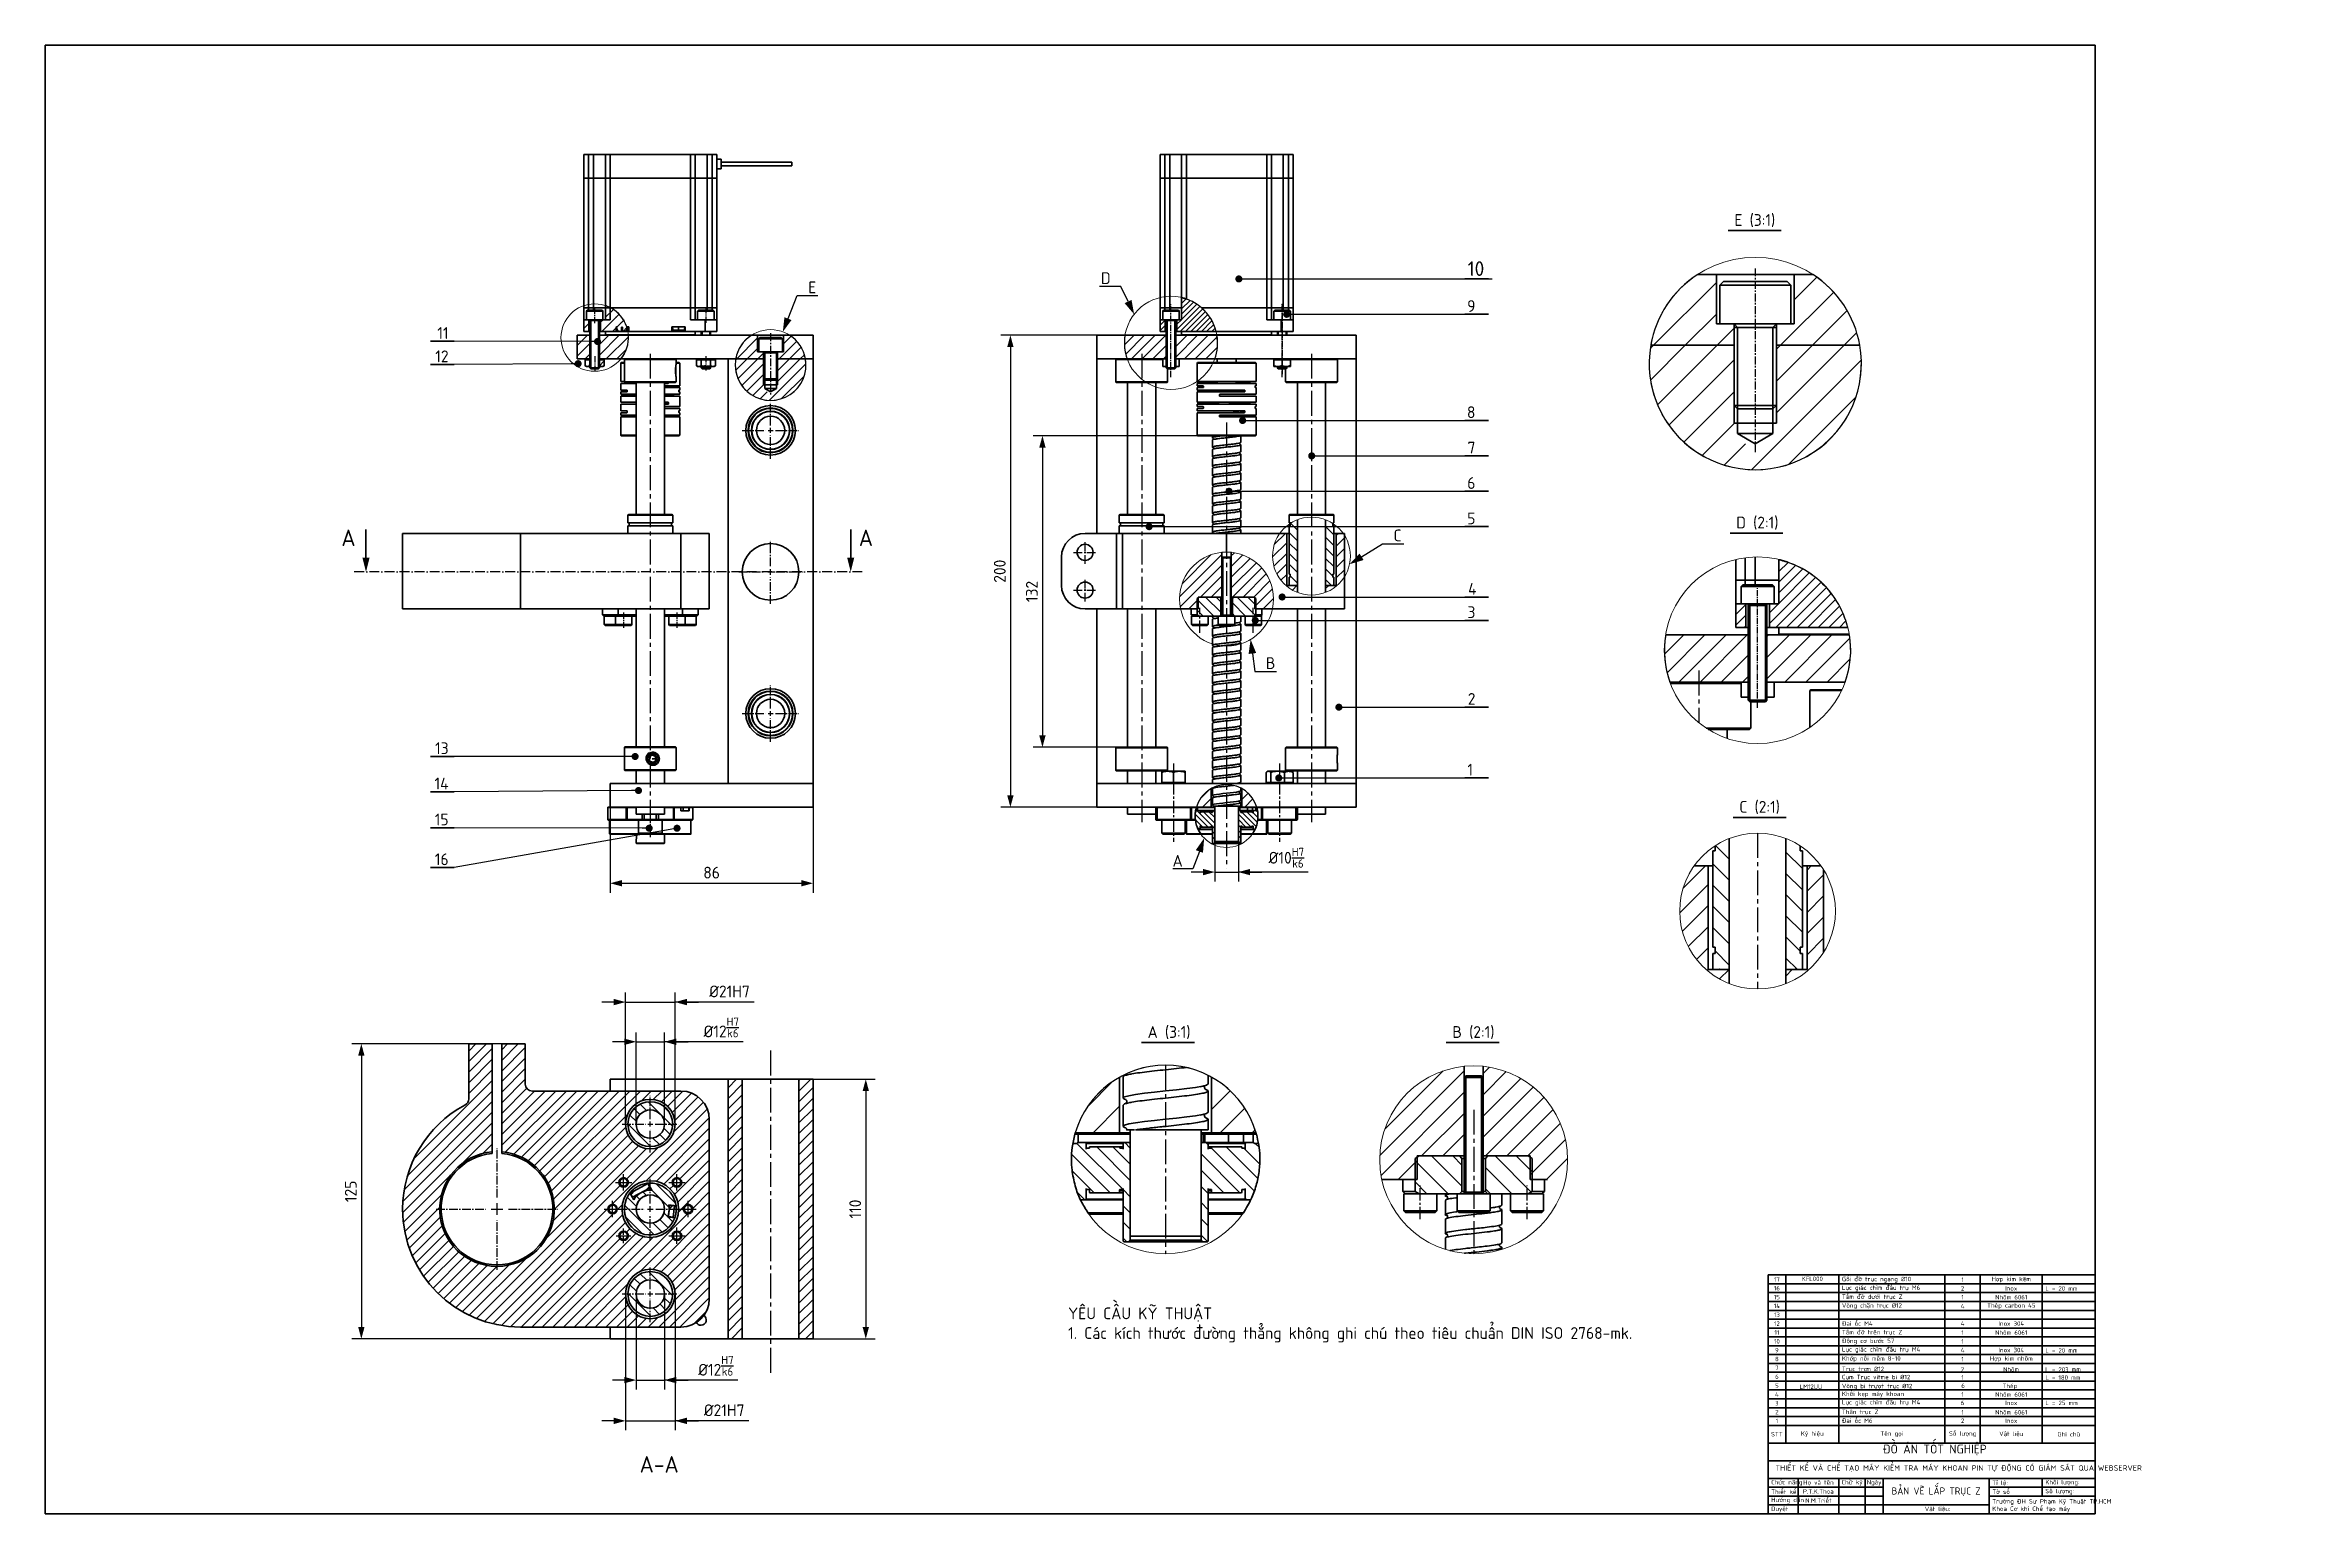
# Model space of a CAD drawing. Header units: millimetres. Extents: x 55 to 11032, y -227 to 3957.
# Drawn here: x 2123 to 3081, y 3112 to 3739 of the extents above; entities that cross this region are included whole.
import ezdxf
from ezdxf import colors
from ezdxf.entities.mleader import LeaderData, LeaderLine
from ezdxf.math import Vec2, Vec3

# ---------------------------------------------------------------- set-up
doc = ezdxf.new("R2010")
doc.units = ezdxf.units.MM
doc.header["$LTSCALE"] = 0.7
doc.header["$PDMODE"] = 35
doc.header["$PDSIZE"] = -4
for name, pattern in [('ACAD_ISO10W100', [18, 12, -3, 0, -3]), ('CENTER', [50.8, 31.75, -6.35, 6.35, -6.35]), ('CENTER2', [1.125, 0.75, -0.125, 0.125, -0.125])]:
    doc.linetypes.add(name, pattern=pattern)
doc.layers.get('0').update_dxf_attribs({"color": 255})
for name, color, linetype, lineweight in [('AM_5', 10, 'Continuous', 25), ('AMC_Contour', 7, 'Continuous', 50), ('CON', 7, 'Continuous', 50), ('DIM', 94, 'Continuous', 25), ('KHUNGBV', 5, 'Continuous', 70), ('mãnh', 7, 'Continuous', 18), ('netdam', 7, 'Continuous', 40), ('screw', 33, 'Continuous', 13), ('TEXT', 7, 'Continuous', 25)]:
    doc.layers.add(name, color=color, linetype=linetype, lineweight=lineweight)
doc.layers.add('DTAM', color=6, linetype='CENTER')
doc.styles.add('TCVN-7284', font='tcvn+7284-2003r.ttf')
doc.styles.add('TCVN7824', font='tcvn+7284-2003r.ttf', dxfattribs={"height": 3.5})
doc.dimstyles.new('TCVN_ISO-25_RadiusDia', dxfattribs={"dimtxt": 2.5, "dimasz": 2.5, "dimexe": 2, "dimexo": 0, "dimgap": 1, "dimtad": 1, "dimtoh": 1, "dimtxsty": 'TCVN-7284', "dimblk": 'Arrow', "dimcen": 0, "dimclrd": 256, "dimclre": 256, "dimclrt": 256, "dimadec": 0, "dimazin": 0, "dimtfac": 1, "dimtofl": 0, "dimtmove": 1, "dimatfit": 0, "dimldrblk": 'Arrow', "dimfxl": 1, "dimlwd": -1, "dimlwe": -1, "dimarcsym": 0})
pattern_1 = [(45, (-1078.9083, -3.4024), (-2.245064, 2.245064), [])]
pattern_2 = [(135, (-1078.9083, -3.4024), (-1.14498266, -1.14498266), [])]
pattern_3 = [(45, (-1078.9083, -3.4024), (-1.122532, 1.122532), [])]
pattern_4 = [(135, (-1078.9083, -3.4024), (-2.245064, -2.245064), [])]
pattern_5 = [(45, (-1102.6912, -3.4024), (-2.245064, 2.245064), [])]
pattern_6 = [(45, (1645.4724, 3261.5808), (-2.245064, 2.245064), [])]
pattern_7 = [(135, (195.1286, 1298.7474), (-2.245064, -2.245064), [])]
pattern_8 = [(45, (-7752.291, -7215.56), (-6.735192, 6.735192), [])]
pattern_9 = [(135, (-4628.886, -3679.259), (-4.490128, -4.490128), [])]
pattern_10 = [(45, (-4628.886, -3679.259), (-4.490128, 4.490128), [])]
pattern_11 = [(135, (-4677.253, -3748.2395), (-4.490128, -4.490128), [])]
pattern_12 = [(45, (-8510.971, -6979.356), (-6.735192, 6.735192), [])]
pattern_13 = [(135, (-8510.971, -6979.3564), (-3.434948, -3.434948), [])]
pattern_14 = [(45, (-4509.746, -3749.405), (-2.245064, 2.245064), [])]
pattern_15 = [(45, (-4509.746, -3749.405), (-4.490128, 4.490128), [])]
pattern_16 = [(45, (742.6456, 2822.1757), (-2.245064, 2.245064), [])]

# ---------------------------------------------------------------- blocks, each defined once
blk = doc.blocks.new('*U934')
at = {"layer": 'AM_5', "color": 0, "linetype": 'CENTER2', "ltscale": 20, "transparency": 16777216}
blk.add_line((0, 56.91), (0, -3.86), dxfattribs=at)
blk = doc.blocks.new('*U928')
at = {"layer": 'AM_5', "color": 0, "linetype": 'CENTER2', "ltscale": 5, "transparency": 16777216}
blk.add_line((0, -14.51), (0, 16.7), dxfattribs=at)
blk = doc.blocks.new('*U929')
at = {"layer": 'AM_5', "color": 0, "linetype": 'CENTER2', "ltscale": 5, "transparency": 16777216}
blk.add_line((0, 12.6), (0, -17.31), dxfattribs=at)
blk = doc.blocks.new('dfhjd')
at = {"layer": 'KHUNGBV', "color": 9, "ltscale": 5}
for p, q in [((6559.4, 3469.7), (7718.4, 3469.7)), ((6559.4, 2639.7), (6559.4, 3469.7)), ((7718.4, 3469.7), (7718.4, 2639.7)), ((7718.4, 2639.7), (6559.4, 2639.7))]:
    blk.add_line(p, q, dxfattribs=at)
blk = doc.blocks.new('Arrow')
at = {"layer": 'DIM'}
blk.add_solid([(-1, 0.27), (-1, -0.27), (0, 0)], dxfattribs=at)
blk = doc.blocks.new('*D943')
at = {"layer": 'Defpoints', "color": 0, "ltscale": 0.2, "transparency": 16777216}
for p in [(2569.2, 3615.58), (2532.54, 3415.58), (2569.2, 3415.58)]:
    blk.add_point(p, dxfattribs=at)
at = {"layer": 'DIM', "ltscale": 0.2, "transparency": 16777216}
for p, q in [((2569.2, 3615.58), (2528.54, 3615.58)), ((2532.54, 3610.58), (2532.54, 3420.58)), ((2569.2, 3415.58), (2528.54, 3415.58))]:
    blk.add_line(p, q, dxfattribs=at)
at = {"layer": 'DIM', "ltscale": 0.2, "transparency": 16777216, "xscale": 5.000000000000284, "yscale": 5.000000000000284, "zscale": 5.000000000000284}
for p, rotation in [((2532.54, 3615.58), 90), ((2532.54, 3415.58), 270)]:
    blk.add_blockref('Arrow', p, dxfattribs=dict(at, rotation=rotation))
at = {"layer": 'DIM', "ltscale": 0.2, "transparency": 16777216, "insert": (2528.04, 3515.58), "char_height": 5, "attachment_point": 5, "rotation": 90, "style": 'TCVN-7284'}
blk.add_mtext('200', dxfattribs=at)
blk = doc.blocks.new('*D944')
at = {"layer": 'Defpoints', "color": 0, "ltscale": 0.2, "transparency": 16777216}
for p in [(2611.9, 3572.98), (2546.13, 3440.98), (2598.95, 3440.98)]:
    blk.add_point(p, dxfattribs=at)
at = {"layer": 'DIM', "ltscale": 0.2, "transparency": 16777216}
for p, q in [((2611.9, 3572.98), (2542.13, 3572.98)), ((2546.13, 3567.98), (2546.13, 3445.98)), ((2598.95, 3440.98), (2542.13, 3440.98))]:
    blk.add_line(p, q, dxfattribs=at)
at = {"layer": 'DIM', "ltscale": 0.2, "transparency": 16777216, "xscale": 5.000000000000284, "yscale": 5.000000000000284, "zscale": 5.000000000000284}
for p, rotation in [((2546.13, 3572.98), 90), ((2546.13, 3440.98), 270)]:
    blk.add_blockref('Arrow', p, dxfattribs=dict(at, rotation=rotation))
at = {"layer": 'DIM', "ltscale": 0.2, "transparency": 16777216, "insert": (2541.63, 3506.98), "char_height": 5, "attachment_point": 5, "rotation": 90, "style": 'TCVN-7284'}
blk.add_mtext('132', dxfattribs=at)
blk = doc.blocks.new('*D945')
at = {"layer": 'Defpoints', "color": 0, "ltscale": 0.2, "transparency": 16777216}
for p in [(2326.86, 3315.23), (2257.35, 3190.23), (2448.86, 3190.23)]:
    blk.add_point(p, dxfattribs=at)
at = {"layer": 'DIM', "ltscale": 0.2, "transparency": 16777216}
for p, q in [((2326.86, 3315.23), (2253.35, 3315.23)), ((2257.35, 3310.23), (2257.35, 3195.23)), ((2448.86, 3190.23), (2253.35, 3190.23))]:
    blk.add_line(p, q, dxfattribs=at)
at = {"layer": 'DIM', "ltscale": 0.2, "transparency": 16777216, "xscale": 5.000000000000284, "yscale": 5.000000000000284, "zscale": 5.000000000000284}
for p, rotation in [((2257.35, 3315.23), 90), ((2257.35, 3190.23), 270)]:
    blk.add_blockref('Arrow', p, dxfattribs=dict(at, rotation=rotation))
at = {"layer": 'DIM', "ltscale": 0.2, "transparency": 16777216, "insert": (2252.85, 3252.73), "char_height": 5, "attachment_point": 5, "rotation": 90, "style": 'TCVN-7284'}
blk.add_mtext('125', dxfattribs=at)
blk = doc.blocks.new('*D948')
at = {"layer": 'Defpoints', "color": 0, "ltscale": 0.2, "transparency": 16777216}
for p in [(2385.86, 3316.13), (2373.86, 3281.23), (2385.86, 3281.23)]:
    blk.add_point(p, dxfattribs=at)
at = {"layer": 'DIM', "ltscale": 0.2, "transparency": 16777216}
for p, q in [((2368.86, 3316.13), (2363.86, 3316.13)), ((2373.86, 3281.23), (2373.86, 3320.13)), ((2373.86, 3316.13), (2385.86, 3316.13)), ((2385.86, 3281.23), (2385.86, 3320.13)), ((2419.23, 3316.13), (2385.86, 3316.13)), ((2390.86, 3316.13), (2395.86, 3316.13))]:
    blk.add_line(p, q, dxfattribs=at)
at = {"layer": 'DIM', "ltscale": 0.2, "transparency": 16777216, "xscale": 5.000000000000284, "yscale": 5.000000000000284, "zscale": 5.000000000000284}
blk.add_blockref('Arrow', (2373.86, 3316.13), dxfattribs=at)
at = {"layer": 'DIM', "ltscale": 0.2, "transparency": 16777216, "xscale": 5.000000000000284, "yscale": 5.000000000000284, "zscale": 5.000000000000284, "rotation": 180}
blk.add_blockref('Arrow', (2385.86, 3316.13), dxfattribs=at)
at = {"layer": 'DIM', "ltscale": 0.2, "transparency": 16777216, "insert": (2409.96, 3322.21), "char_height": 5, "attachment_point": 5, "style": 'TCVN-7284'}
blk.add_mtext('%%c12{\\H0.7x;\\SH7/k6;}', dxfattribs=at)
blk = doc.blocks.new('*D949')
at = {"layer": 'Defpoints', "color": 0, "ltscale": 0.2, "transparency": 16777216}
for p in [(2390.36, 3332.96), (2369.36, 3281.23), (2390.36, 3281.23)]:
    blk.add_point(p, dxfattribs=at)
at = {"layer": 'DIM', "ltscale": 0.2, "transparency": 16777216}
for p, q in [((2364.36, 3332.96), (2359.36, 3332.96)), ((2369.36, 3281.23), (2369.36, 3336.96)), ((2369.36, 3332.96), (2390.36, 3332.96)), ((2390.36, 3281.23), (2390.36, 3336.96)), ((2423.96, 3332.96), (2390.36, 3332.96)), ((2395.36, 3332.96), (2400.36, 3332.96))]:
    blk.add_line(p, q, dxfattribs=at)
at = {"layer": 'DIM', "ltscale": 0.2, "transparency": 16777216, "xscale": 5.000000000000284, "yscale": 5.000000000000284, "zscale": 5.000000000000284}
blk.add_blockref('Arrow', (2369.36, 3332.96), dxfattribs=at)
at = {"layer": 'DIM', "ltscale": 0.2, "transparency": 16777216, "xscale": 5.000000000000284, "yscale": 5.000000000000284, "zscale": 5.000000000000284, "rotation": 180}
blk.add_blockref('Arrow', (2390.36, 3332.96), dxfattribs=at)
at = {"layer": 'DIM', "ltscale": 0.2, "transparency": 16777216, "insert": (2413.46, 3337.46), "char_height": 5, "attachment_point": 5, "style": 'TCVN-7284'}
blk.add_mtext('%%c21H7', dxfattribs=at)
blk = doc.blocks.new('*D950')
at = {"layer": 'Defpoints', "color": 0, "ltscale": 0.2, "transparency": 16777216}
for p in [(2373.86, 3209.23), (2385.86, 3209.23), (2385.86, 3172.73)]:
    blk.add_point(p, dxfattribs=at)
at = {"layer": 'DIM', "ltscale": 0.2, "transparency": 16777216}
for p, q in [((2373.86, 3209.23), (2373.86, 3168.73)), ((2385.86, 3209.23), (2385.86, 3168.73)), ((2368.86, 3172.73), (2363.86, 3172.73)), ((2373.86, 3172.73), (2385.86, 3172.73)), ((2416.98, 3172.73), (2385.86, 3172.73)), ((2390.86, 3172.73), (2395.86, 3172.73))]:
    blk.add_line(p, q, dxfattribs=at)
at = {"layer": 'DIM', "ltscale": 0.2, "transparency": 16777216, "xscale": 5.000000000000284, "yscale": 5.000000000000284, "zscale": 5.000000000000284}
blk.add_blockref('Arrow', (2373.86, 3172.73), dxfattribs=at)
at = {"layer": 'DIM', "ltscale": 0.2, "transparency": 16777216, "xscale": 5.000000000000284, "yscale": 5.000000000000284, "zscale": 5.000000000000284, "rotation": 180}
blk.add_blockref('Arrow', (2385.86, 3172.73), dxfattribs=at)
at = {"layer": 'DIM', "ltscale": 0.2, "transparency": 16777216, "insert": (2407.7, 3178.81), "char_height": 5, "attachment_point": 5, "style": 'TCVN-7284'}
blk.add_mtext('%%c12{\\H0.7x;\\SH7/k6;}', dxfattribs=at)
blk = doc.blocks.new('*D951')
at = {"layer": 'Defpoints', "color": 0, "ltscale": 0.2, "transparency": 16777216}
for p in [(2369.36, 3209.23), (2390.36, 3209.23), (2390.36, 3155.45)]:
    blk.add_point(p, dxfattribs=at)
at = {"layer": 'DIM', "ltscale": 0.2, "transparency": 16777216}
for p, q in [((2369.36, 3209.23), (2369.36, 3151.45)), ((2390.36, 3209.23), (2390.36, 3151.45)), ((2364.36, 3155.45), (2359.36, 3155.45)), ((2369.36, 3155.45), (2390.36, 3155.45)), ((2421.69, 3155.45), (2390.36, 3155.45)), ((2395.36, 3155.45), (2400.36, 3155.45))]:
    blk.add_line(p, q, dxfattribs=at)
at = {"layer": 'DIM', "ltscale": 0.2, "transparency": 16777216, "xscale": 5.000000000000284, "yscale": 5.000000000000284, "zscale": 5.000000000000284}
blk.add_blockref('Arrow', (2369.36, 3155.45), dxfattribs=at)
at = {"layer": 'DIM', "ltscale": 0.2, "transparency": 16777216, "xscale": 5.000000000000284, "yscale": 5.000000000000284, "zscale": 5.000000000000284, "rotation": 180}
blk.add_blockref('Arrow', (2390.36, 3155.45), dxfattribs=at)
at = {"layer": 'DIM', "ltscale": 0.2, "transparency": 16777216, "insert": (2411.19, 3159.95), "char_height": 5, "attachment_point": 5, "style": 'TCVN-7284'}
blk.add_mtext('%%c21H7', dxfattribs=at)
blk = doc.blocks.new('_Dot')
at = {"color": 0, "linetype": 'ByBlock', "lineweight": -2}
blk.add_line((-0.5, 0), (-1, 0), dxfattribs=at)
at = {"color": 0, "linetype": 'ByBlock', "const_width": 0.5}
blk.add_lwpolyline([(-0.25, 0, 1), (0.25, 0, 1)], format="xyb", close=True, dxfattribs=at)
blk = doc.blocks.new('*D946')
at = {"layer": 'Defpoints', "color": 0, "ltscale": 0.2, "transparency": 16777216}
for p in [(2448.86, 3300.23), (2448.86, 3190.23), (2471.23, 3190.23)]:
    blk.add_point(p, dxfattribs=at)
at = {"layer": 'DIM', "ltscale": 0.2, "transparency": 16777216}
for p, q in [((2448.86, 3300.23), (2475.23, 3300.23)), ((2471.23, 3295.23), (2471.23, 3195.23)), ((2448.86, 3190.23), (2475.23, 3190.23))]:
    blk.add_line(p, q, dxfattribs=at)
at = {"layer": 'DIM', "ltscale": 0.2, "transparency": 16777216, "xscale": 5.000000000000284, "yscale": 5.000000000000284, "zscale": 5.000000000000284}
for p, rotation in [((2471.23, 3300.23), 90), ((2471.23, 3190.23), 270)]:
    blk.add_blockref('Arrow', p, dxfattribs=dict(at, rotation=rotation))
at = {"layer": 'DIM', "ltscale": 0.2, "transparency": 16777216, "insert": (2466.73, 3245.23), "char_height": 5, "attachment_point": 5, "rotation": 90, "style": 'TCVN-7284'}
blk.add_mtext('110', dxfattribs=at)
blk = doc.blocks.new('*D947')
at = {"layer": 'Defpoints', "color": 0, "ltscale": 0.2, "transparency": 16777216}
for p in [(2362.86, 3415.58), (2448.86, 3415.58), (2448.86, 3383.32)]:
    blk.add_point(p, dxfattribs=at)
at = {"layer": 'DIM', "ltscale": 0.2, "transparency": 16777216}
for p, q in [((2362.86, 3415.58), (2362.86, 3379.32)), ((2448.86, 3415.58), (2448.86, 3379.32)), ((2367.86, 3383.32), (2443.86, 3383.32))]:
    blk.add_line(p, q, dxfattribs=at)
at = {"layer": 'DIM', "ltscale": 0.2, "transparency": 16777216, "xscale": 5.000000000000284, "yscale": 5.000000000000284, "zscale": 5.000000000000284, "rotation": 180}
blk.add_blockref('Arrow', (2362.86, 3383.32), dxfattribs=at)
at = {"layer": 'DIM', "ltscale": 0.2, "transparency": 16777216, "xscale": 5.000000000000284, "yscale": 5.000000000000284, "zscale": 5.000000000000284}
blk.add_blockref('Arrow', (2448.86, 3383.32), dxfattribs=at)
at = {"layer": 'DIM', "ltscale": 0.2, "transparency": 16777216, "insert": (2405.86, 3387.82), "char_height": 5, "attachment_point": 5, "style": 'TCVN-7284'}
blk.add_mtext('86', dxfattribs=at)
blk = doc.blocks.new('*U902')
at = {"layer": 'AM_5', "color": 0, "linetype": 'CENTER2', "ltscale": 7, "transparency": 16777216}
for p, q in [((0, 4.86), (0, 25.82)), ((-25.82, 0), (-4.86, 0)), ((4.86, 0), (25.82, 0)), ((0, -25.82), (0, -4.86))]:
    blk.add_line(p, q, dxfattribs=at)
at = {"layer": 'AM_5', "color": 0, "linetype": 'Continuous', "ltscale": 7, "transparency": 16777216}
for p, q in [((-2.43, 0), (2.43, 0)), ((0, -2.43), (0, 2.43))]:
    blk.add_line(p, q, dxfattribs=at)
blk = doc.blocks.new('*U903')
at = {"layer": 'AM_5', "color": 0, "linetype": 'CENTER2', "ltscale": 7, "transparency": 16777216}
for p, q in [((0, 2.1), (0, 12)), ((-12, 0), (-2.1, 0)), ((2.1, 0), (12, 0)), ((0, -12), (0, -2.1))]:
    blk.add_line(p, q, dxfattribs=at)
at = {"layer": 'AM_5', "color": 0, "linetype": 'Continuous', "ltscale": 7, "transparency": 16777216}
for p, q in [((-1.05, 0), (1.05, 0)), ((0, -1.05), (0, 1.05))]:
    blk.add_line(p, q, dxfattribs=at)
blk = doc.blocks.new('*U904')
at = {"layer": 'AM_5', "color": 0, "linetype": 'CENTER2', "ltscale": 7, "transparency": 16777216}
for p, q in [((0, 2.4), (0, 13.5)), ((-13.5, 0), (-2.4, 0)), ((2.4, 0), (13.5, 0)), ((0, -13.5), (0, -2.4))]:
    blk.add_line(p, q, dxfattribs=at)
at = {"layer": 'AM_5', "color": 0, "linetype": 'Continuous', "ltscale": 7, "transparency": 16777216}
for p, q in [((-1.2, 0), (1.2, 0)), ((0, -1.2), (0, 1.2))]:
    blk.add_line(p, q, dxfattribs=at)
blk = doc.blocks.new('*U905')
at = {"layer": 'AM_5', "color": 0, "linetype": 'CENTER2', "ltscale": 7, "transparency": 16777216}
for p, q in [((0, 2.1), (0, 12)), ((-12, 0), (-2.1, 0)), ((2.1, 0), (12, 0)), ((0, -12), (0, -2.1))]:
    blk.add_line(p, q, dxfattribs=at)
at = {"layer": 'AM_5', "color": 0, "linetype": 'Continuous', "ltscale": 7, "transparency": 16777216}
for p, q in [((-1.05, 0), (1.05, 0)), ((0, -1.05), (0, 1.05))]:
    blk.add_line(p, q, dxfattribs=at)
blk = doc.blocks.new('*U906')
at = {"layer": 'AM_5', "color": 0, "linetype": 'CENTER2', "ltscale": 7, "transparency": 16777216}
for p, q in [((0, 2.1), (0, 12)), ((-12, 0), (-2.1, 0)), ((2.1, 0), (12, 0)), ((0, -12), (0, -2.1))]:
    blk.add_line(p, q, dxfattribs=at)
at = {"layer": 'AM_5', "color": 0, "linetype": 'Continuous', "ltscale": 7, "transparency": 16777216}
for p, q in [((-1.05, 0), (1.05, 0)), ((0, -1.05), (0, 1.05))]:
    blk.add_line(p, q, dxfattribs=at)
blk = doc.blocks.new('*U907')
at = {"layer": 'AM_5', "color": 0, "linetype": 'CENTER2', "ltscale": 7, "transparency": 16777216}
for p, q in [((0, 2.4), (0, 13.5)), ((-13.5, 0), (-2.4, 0)), ((2.4, 0), (13.5, 0)), ((0, -13.5), (0, -2.4))]:
    blk.add_line(p, q, dxfattribs=at)
at = {"layer": 'AM_5', "color": 0, "linetype": 'Continuous', "ltscale": 7, "transparency": 16777216}
for p, q in [((-1.2, 0), (1.2, 0)), ((0, -1.2), (0, 1.2))]:
    blk.add_line(p, q, dxfattribs=at)
blk = doc.blocks.new('*U908')
at = {"layer": 'AM_5', "color": 0, "linetype": 'CENTER2', "ltscale": 7, "transparency": 16777216}
for p, q in [((0, 2.1), (0, 12)), ((-12, 0), (-2.1, 0)), ((2.1, 0), (12, 0)), ((0, -12), (0, -2.1))]:
    blk.add_line(p, q, dxfattribs=at)
at = {"layer": 'AM_5', "color": 0, "linetype": 'Continuous', "ltscale": 7, "transparency": 16777216}
for p, q in [((-1.05, 0), (1.05, 0)), ((0, -1.05), (0, 1.05))]:
    blk.add_line(p, q, dxfattribs=at)
blk = doc.blocks.new('*U909')
at = {"layer": 'AM_5', "color": 0, "linetype": 'CENTER2', "ltscale": 7, "transparency": 16777216}
for p, q in [((-3.5, 0), (-0.4, 0)), ((0, 0.4), (0, 3.5)), ((0.4, 0), (3.5, 0)), ((0, -3.5), (0, -0.4))]:
    blk.add_line(p, q, dxfattribs=at)
at = {"layer": 'AM_5', "color": 0, "linetype": 'Continuous', "ltscale": 7, "transparency": 16777216}
for p, q in [((-0.2, 0), (0.2, 0)), ((0, -0.2), (0, 0.2))]:
    blk.add_line(p, q, dxfattribs=at)
blk = doc.blocks.new('*U910')
at = {"layer": 'AM_5', "color": 0, "linetype": 'CENTER2', "ltscale": 7, "transparency": 16777216}
for p, q in [((-3.5, 0), (-0.4, 0)), ((0, 0.4), (0, 3.5)), ((0.4, 0), (3.5, 0)), ((0, -3.5), (0, -0.4))]:
    blk.add_line(p, q, dxfattribs=at)
at = {"layer": 'AM_5', "color": 0, "linetype": 'Continuous', "ltscale": 7, "transparency": 16777216}
for p, q in [((-0.2, 0), (0.2, 0)), ((0, -0.2), (0, 0.2))]:
    blk.add_line(p, q, dxfattribs=at)
blk = doc.blocks.new('*U911')
at = {"layer": 'AM_5', "color": 0, "linetype": 'CENTER2', "ltscale": 7, "transparency": 16777216}
for p, q in [((-3.5, 0), (-0.4, 0)), ((0, 0.4), (0, 3.5)), ((0.4, 0), (3.5, 0)), ((0, -3.5), (0, -0.4))]:
    blk.add_line(p, q, dxfattribs=at)
at = {"layer": 'AM_5', "color": 0, "linetype": 'Continuous', "ltscale": 7, "transparency": 16777216}
for p, q in [((-0.2, 0), (0.2, 0)), ((0, -0.2), (0, 0.2))]:
    blk.add_line(p, q, dxfattribs=at)
blk = doc.blocks.new('*U912')
at = {"layer": 'AM_5', "color": 0, "linetype": 'CENTER2', "ltscale": 7, "transparency": 16777216}
for p, q in [((-3.5, 0), (-0.4, 0)), ((0, 0.4), (0, 3.5)), ((0.4, 0), (3.5, 0)), ((0, -3.5), (0, -0.4))]:
    blk.add_line(p, q, dxfattribs=at)
at = {"layer": 'AM_5', "color": 0, "linetype": 'Continuous', "ltscale": 7, "transparency": 16777216}
for p, q in [((-0.2, 0), (0.2, 0)), ((0, -0.2), (0, 0.2))]:
    blk.add_line(p, q, dxfattribs=at)
blk = doc.blocks.new('*U913')
at = {"layer": 'AM_5', "color": 0, "linetype": 'CENTER2', "ltscale": 7, "transparency": 16777216}
for p, q in [((-3.11, 0), (-0.322, 0)), ((0, 0.322), (0, 3.11)), ((0.322, 0), (3.11, 0)), ((0, -3.11), (0, -0.322))]:
    blk.add_line(p, q, dxfattribs=at)
at = {"layer": 'AM_5', "color": 0, "linetype": 'Continuous', "ltscale": 7, "transparency": 16777216}
for p, q in [((-0.161, 0), (0.161, 0)), ((0, -0.161), (0, 0.161))]:
    blk.add_line(p, q, dxfattribs=at)
blk = doc.blocks.new('*U914')
at = {"layer": 'AM_5', "color": 0, "linetype": 'CENTER2', "ltscale": 7, "transparency": 16777216}
for p, q in [((-3.5, 0), (-0.4, 0)), ((0, 0.4), (0, 3.5)), ((0.4, 0), (3.5, 0)), ((0, -3.5), (0, -0.4))]:
    blk.add_line(p, q, dxfattribs=at)
at = {"layer": 'AM_5', "color": 0, "linetype": 'Continuous', "ltscale": 7, "transparency": 16777216}
for p, q in [((-0.2, 0), (0.2, 0)), ((0, -0.2), (0, 0.2))]:
    blk.add_line(p, q, dxfattribs=at)
blk = doc.blocks.new('*U915')
at = {"layer": 'AM_5', "color": 0, "linetype": 'CENTER2', "ltscale": 7, "transparency": 16777216}
for p, q in [((-4.9, 0), (-0.68, 0)), ((0, 0.68), (0, 4.9)), ((0.68, 0), (4.9, 0)), ((0, -4.9), (0, -0.68))]:
    blk.add_line(p, q, dxfattribs=at)
at = {"layer": 'AM_5', "color": 0, "linetype": 'Continuous', "ltscale": 7, "transparency": 16777216}
for p, q in [((-0.34, 0), (0.34, 0)), ((0, -0.34), (0, 0.34))]:
    blk.add_line(p, q, dxfattribs=at)
blk = doc.blocks.new('*U916')
at = {"layer": 'AM_5', "color": 0, "linetype": 'CENTER2', "ltscale": 7, "transparency": 16777216}
for p, q in [((-4.9, 0), (-0.68, 0)), ((0, 0.68), (0, 4.9)), ((0.68, 0), (4.9, 0)), ((0, -4.9), (0, -0.68))]:
    blk.add_line(p, q, dxfattribs=at)
at = {"layer": 'AM_5', "color": 0, "linetype": 'Continuous', "ltscale": 7, "transparency": 16777216}
for p, q in [((-0.34, 0), (0.34, 0)), ((0, -0.34), (0, 0.34))]:
    blk.add_line(p, q, dxfattribs=at)
blk = doc.blocks.new('*U917')
at = {"layer": 'AM_5', "color": 0, "linetype": 'CENTER2', "ltscale": 5, "transparency": 16777216}
blk.add_line((0, -3.4), (0, 3.4), dxfattribs=at)
blk = doc.blocks.new('*U918')
at = {"layer": 'AM_5', "color": 0, "linetype": 'CENTER2', "ltscale": 5, "transparency": 16777216}
blk.add_line((0, 2.74), (0, -3.27), dxfattribs=at)
blk = doc.blocks.new('*U919')
at = {"layer": 'AM_5', "color": 0, "linetype": 'CENTER2', "ltscale": 5, "transparency": 16777216}
blk.add_line((0, 2.74), (0, -3.27), dxfattribs=at)
blk = doc.blocks.new('*U920')
at = {"layer": 'AM_5', "color": 0, "linetype": 'CENTER2', "ltscale": 5, "transparency": 16777216}
blk.add_line((0, 3.4), (0, -3.4), dxfattribs=at)
blk = doc.blocks.new('*U921')
at = {"layer": 'AM_5', "color": 0, "linetype": 'CENTER2', "ltscale": 5, "transparency": 16777216}
blk.add_line((0, 4.35), (0, -4.35), dxfattribs=at)
blk = doc.blocks.new('*U922')
at = {"layer": 'AM_5', "color": 0, "linetype": 'CENTER2', "ltscale": 5, "transparency": 16777216}
blk.add_line((0, 3.4), (0, -3.4), dxfattribs=at)
blk = doc.blocks.new('*U923')
at = {"layer": 'AM_5', "color": 0, "linetype": 'CENTER2', "ltscale": 5, "transparency": 16777216}
blk.add_line((0, 3.4), (0, -3.4), dxfattribs=at)
blk = doc.blocks.new('*U924')
at = {"layer": 'AM_5', "color": 0, "linetype": 'CENTER2', "ltscale": 20, "transparency": 16777216}
blk.add_line((0, 40.14), (0, -158.43), dxfattribs=at)
blk = doc.blocks.new('*U925')
at = {"layer": 'AM_5', "color": 0, "linetype": 'CENTER2', "ltscale": 20, "transparency": 16777216}
blk.add_line((0, 40.14), (0, -158.43), dxfattribs=at)
blk = doc.blocks.new('*U926')
at = {"layer": 'AM_5', "color": 0, "linetype": 'CENTER2', "ltscale": 20, "transparency": 16777216}
blk.add_line((0, 40.14), (0, -158.43), dxfattribs=at)
blk = doc.blocks.new('*U935')
at = {"layer": 'AM_5', "color": 0, "linetype": 'CENTER2', "ltscale": 20, "transparency": 16777216}
blk.add_line((0, 20.99), (0, -45.04), dxfattribs=at)
blk = doc.blocks.new('*U936')
at = {"layer": 'AM_5', "color": 0, "linetype": 'CENTER2', "ltscale": 10, "transparency": 16777216}
blk.add_line((0, -5.325), (0, 5.325), dxfattribs=at)
blk = doc.blocks.new('*U930')
at = {"layer": 'AM_5', "color": 0, "linetype": 'CENTER2', "ltscale": 10, "transparency": 16777216}
blk.add_line((0, -5.325), (0, 5.325), dxfattribs=at)
blk = doc.blocks.new('*U931')
at = {"layer": 'AM_5', "color": 0, "linetype": 'CENTER2', "ltscale": 5, "transparency": 16777216}
blk.add_line((0, -14.51), (0, 16.7), dxfattribs=at)
blk = doc.blocks.new('*U937')
at = {"layer": 'AM_5', "color": 0, "linetype": 'CENTER2', "ltscale": 10, "transparency": 16777216}
blk.add_line((0, 26.81), (0, -6.35), dxfattribs=at)
blk = doc.blocks.new('*U938')
at = {"layer": 'AM_5', "color": 0, "linetype": 'CENTER2', "ltscale": 10, "transparency": 16777216}
blk.add_line((0, 26.81), (0, -6.35), dxfattribs=at)
blk = doc.blocks.new('*U932')
at = {"layer": 'AM_5', "color": 0, "linetype": 'CENTER2', "ltscale": 10, "transparency": 16777216}
blk.add_line((0, -7.15), (0, 7.15), dxfattribs=at)
blk = doc.blocks.new('*U933')
at = {"layer": 'AM_5', "color": 0, "linetype": 'CENTER2', "ltscale": 10, "transparency": 16777216}
blk.add_line((0, -7.15), (0, 7.15), dxfattribs=at)
blk = doc.blocks.new('*U927')
at = {"layer": 'AM_5', "color": 0, "linetype": 'CENTER2', "ltscale": 20, "transparency": 16777216}
blk.add_line((0, 103.94), (0, -85.12), dxfattribs=at)
blk = doc.blocks.new('*U939')
at = {"layer": 'AM_5', "color": 0, "linetype": 'CENTER2', "ltscale": 20, "transparency": 16777216}
blk.add_line((0, 39.97), (0, -39.97), dxfattribs=at)
blk = doc.blocks.new('*U941')
at = {"layer": 'AM_5', "color": 0, "linetype": 'CENTER2', "ltscale": 5, "transparency": 16777216}
blk.add_line((0, -24.21), (0, 26.41), dxfattribs=at)
blk = doc.blocks.new('*U940')
at = {"layer": 'AM_5', "color": 0, "linetype": 'CENTER2', "ltscale": 20, "transparency": 16777216}
blk.add_line((0, 12.3), (0, -9.81), dxfattribs=at)
blk = doc.blocks.new('*U942')
at = {"layer": 'AM_5', "color": 0, "linetype": 'CENTER2', "ltscale": 20, "transparency": 16777216}
blk.add_line((0, 67.14), (0, -70.94), dxfattribs=at)

msp = doc.modelspace()

# ---------------------------------------------------------------- hatches: boundary and pattern name
at = {"linetype": 'Continuous', "lineweight": 18}
h = msp.add_hatch(dxfattribs=at)
h.set_pattern_fill('ANSI31', color=92, scale=3, style=0)
h.set_pattern_definition(pattern_8)
edge = h.paths.add_edge_path(flags=0)
edge.add_line((2804.064, 3611.378), (2839.376, 3611.378))
edge.add_line((2839.376, 3611.378), (2839.376, 3620.378))
edge.add_line((2839.376, 3620.378), (2831.876, 3620.378))
edge.add_line((2831.876, 3620.378), (2831.876, 3641.378))
edge.add_line((2831.876, 3641.378), (2823.977, 3641.378))
edge.add_arc((2848.376, 3603.575), 44.994, 122.83873, 170.012182)
h = msp.add_hatch(dxfattribs=at)
h.set_pattern_fill('ANSI31', color=92, scale=3, style=0)
h.set_pattern_definition(pattern_8)
edge = h.paths.add_edge_path(flags=0)
edge.add_line((2857.376, 3611.378), (2892.688, 3611.378))
edge.add_arc((2848.376, 3603.575), 44.994, 9.987818, 57.16127)
edge.add_line((2872.775, 3641.378), (2864.876, 3641.378))
edge.add_line((2864.876, 3641.378), (2864.876, 3620.378))
edge.add_line((2864.876, 3620.378), (2857.376, 3620.378))
edge.add_line((2857.376, 3620.378), (2857.376, 3611.378))
h = msp.add_hatch(dxfattribs=at)
h.set_pattern_fill('ANSI31', style=0)
h.set_pattern_definition(pattern_16)
edge = h.paths.add_edge_path(flags=0)
edge.add_spline(control_points=[(2369.715, 3617.725), (2369.842, 3617.925), (2369.947, 3618.139), (2370.029, 3618.362), (2370.041, 3618.397), (2370.054, 3618.432), (2370.065, 3618.467)], knot_values=[0, 0, 0, 0, 0.0007097, 0.0007097, 0.0007097, 0.000821, 0.000821, 0.000821, 0.000821], weights=[1, 1, 1, 1, 1, 1, 1], degree=3, periodic=0)
edge.add_arc((2356.295, 3614.602), 14.303, 15.680975, 71.675025)
edge.add_line((2360.792, 3628.179), (2360.792, 3627.187))
edge.add_line((2360.792, 3627.187), (2360.842, 3627.187))
edge.add_line((2360.842, 3627.187), (2360.842, 3627.177))
edge.add_line((2360.842, 3627.177), (2360.792, 3627.177))
edge.add_line((2360.792, 3627.177), (2360.792, 3622.177))
edge.add_line((2360.792, 3622.177), (2358.795, 3622.177))
edge.add_line((2358.795, 3622.177), (2358.795, 3617.177))
edge.add_line((2358.795, 3617.177), (2365.399, 3617.177))
edge.add_line((2365.399, 3617.177), (2365.399, 3619.177))
edge.add_line((2365.399, 3619.177), (2365.515, 3619.177))
edge.add_spline(control_points=[(2365.515, 3619.177), (2365.538, 3618.942), (2365.587, 3618.708), (2365.659, 3618.482), (2365.702, 3618.349), (2365.753, 3618.219), (2365.813, 3618.092), (2365.872, 3617.966), (2365.94, 3617.843), (2366.015, 3617.725)], knot_values=[0, 0, 0, 0, 0.0007096, 0.0007096, 0.0007096, 0.0011272, 0.0011272, 0.0011272, 0.0015448, 0.0015448, 0.0015448, 0.0015448], weights=[1, 1, 1, 1, 1, 1, 1, 1, 1, 1], degree=3, periodic=0)
edge.add_spline(control_points=[(2366.015, 3617.725), (2366.052, 3617.672), (2366.092, 3617.622), (2366.136, 3617.577), (2366.225, 3617.485), (2366.333, 3617.411), (2366.448, 3617.355), (2366.562, 3617.299), (2366.685, 3617.26), (2366.81, 3617.234), (2367.089, 3617.175), (2367.379, 3617.177), (2367.665, 3617.177)], knot_values=[0.0079778, 0.0079778, 0.0079778, 0.0079778, 0.008168, 0.008168, 0.008168, 0.0085554, 0.0085554, 0.0085554, 0.0089382, 0.0089382, 0.0089382, 0.0098037, 0.0098037, 0.0098037, 0.0098037], weights=[1, 1, 1, 1, 1, 1, 1, 1, 1, 1, 1, 1, 1], degree=3, periodic=0)
edge.add_line((2367.665, 3617.177), (2367.665, 3618.977))
edge.add_line((2367.665, 3618.977), (2368.065, 3618.977))
edge.add_line((2368.065, 3618.977), (2368.065, 3617.177))
edge.add_spline(control_points=[(2368.065, 3617.177), (2368.234, 3617.177), (2368.404, 3617.177), (2368.574, 3617.189), (2368.775, 3617.202), (2368.979, 3617.234), (2369.168, 3617.306), (2369.292, 3617.353), (2369.411, 3617.418), (2369.513, 3617.503), (2369.586, 3617.564), (2369.653, 3617.636), (2369.705, 3617.716), (2369.707, 3617.719), (2369.709, 3617.722), (2369.711, 3617.725)], knot_values=[0.0002, 0.0002, 0.0002, 0.0002, 0.0007092, 0.0007092, 0.0007092, 0.0013192, 0.0013192, 0.0013192, 0.0017175, 0.0017175, 0.0017175, 0.0020053, 0.0020053, 0.0020053, 0.002016, 0.002016, 0.002016, 0.002016], weights=[1, 1, 1, 1, 1, 1, 1, 1, 1, 1, 1, 1, 1, 1, 1, 1], degree=3, periodic=0)
h = msp.add_hatch(dxfattribs=at)
h.set_pattern_fill('ANSI31', style=0)
h.set_pattern_definition(pattern_16)
edge = h.paths.add_edge_path(flags=0)
edge.add_arc((2356.295, 3614.602), 14.303, 15.680975, 71.675025, ccw=False)
edge.add_spline(control_points=[(2370.065, 3618.467), (2370.122, 3618.265), (2370.166, 3618.089), (2370.195, 3617.971), (2370.215, 3617.889), (2370.228, 3617.833), (2370.232, 3617.812), (2370.237, 3617.791), (2370.234, 3617.805), (2370.224, 3617.85), (2370.213, 3617.894), (2370.196, 3617.968), (2370.172, 3618.062), (2370.146, 3618.167), (2370.112, 3618.3), (2370.071, 3618.447), (2370.011, 3618.662), (2369.935, 3618.914), (2369.846, 3619.177)], knot_values=[0, 0, 0, 0, 0.0008511, 0.0008511, 0.0008511, 0.001436, 0.001436, 0.001436, 0.0020232, 0.0020232, 0.0020232, 0.002582, 0.002582, 0.002582, 0.0032035, 0.0032035, 0.0032035, 0.0041126, 0.0041126, 0.0041126, 0.0041126], weights=[1, 1, 1, 1, 1, 1, 1, 1, 1, 1, 1, 1, 1, 1, 1, 1, 1, 1, 1], degree=3, periodic=0)
edge.add_arc((2356.295, 3614.602), 14.303, 18.656156, 61.54806)
edge.add_arc((2356.295, 3614.602), 14.303, 61.54806, 61.632257)
edge.add_arc((2356.295, 3614.602), 14.303, 61.632257, 62.880162)
edge.add_spline(control_points=[(2362.815, 3627.332), (2362.582, 3627.451), (2362.343, 3627.565), (2362.117, 3627.666), (2361.89, 3627.767), (2361.671, 3627.857), (2361.483, 3627.93), (2361.31, 3627.997), (2361.16, 3628.052), (2361.048, 3628.091), (2360.945, 3628.128), (2360.872, 3628.152), (2360.838, 3628.164), (2360.823, 3628.169), (2360.815, 3628.171), (2360.815, 3628.171)], knot_values=[0, 0, 0, 0, 0.0007836, 0.0007836, 0.0007836, 0.0015713, 0.0015713, 0.0015713, 0.0022946, 0.0022946, 0.0022946, 0.0029637, 0.0029637, 0.0029637, 0.0032672, 0.0032672, 0.0032672, 0.0032672], weights=[1, 1, 1, 1, 1, 1, 1, 1, 1, 1, 1, 1, 1, 1, 1, 1], degree=3, periodic=0)
edge.add_spline(control_points=[(2360.815, 3628.171), (2360.815, 3628.171), (2360.807, 3628.174), (2360.792, 3628.179)], knot_values=[0, 0, 0, 0, 0.0004806, 0.0004806, 0.0004806, 0.0004806], weights=[1, 1, 1, 1], degree=3, periodic=0)
h = msp.add_hatch(dxfattribs=at)
h.set_pattern_fill('ANSI31', color=2, scale=0.5, style=0)
h.set_pattern_definition(pattern_3)
edge = h.paths.add_edge_path(flags=0)
edge.add_line((2605.13, 3631.539), (2605.13, 3627.187))
edge.add_line((2605.13, 3627.187), (2605.18, 3627.187))
edge.add_line((2605.18, 3627.187), (2605.18, 3627.177))
edge.add_line((2605.18, 3627.177), (2605.13, 3627.177))
edge.add_line((2605.13, 3627.177), (2605.13, 3622.177))
edge.add_line((2605.13, 3622.177), (2603.133, 3622.177))
edge.add_line((2603.133, 3622.177), (2603.133, 3617.177))
edge.add_line((2603.133, 3617.177), (2619.771, 3617.177))
edge.add_arc((2600.633, 3612.31), 19.747, 14.267175, 76.836904)
h = msp.add_hatch(dxfattribs=at)
h.set_pattern_fill('ANSI31', style=0)
h.set_pattern_definition(pattern_16)
h.paths.add_polyline_path([(2351.678, 3617.177), (2353.795, 3617.177), (2353.795, 3622.177), (2351.678, 3622.177)], flags=0)
h = msp.add_hatch(dxfattribs=at)
h.set_pattern_fill('ANSI31', color=2, scale=0.5, style=0)
h.set_pattern_definition(pattern_3)
h.paths.add_polyline_path([(2596.017, 3617.177), (2598.133, 3617.177), (2598.133, 3622.177), (2596.017, 3622.177)], flags=0)
h = msp.add_hatch(dxfattribs=at)
h.set_pattern_fill('ANSI31', style=0)
h.set_pattern_definition(pattern_16)
h.paths.add_polyline_path([(2348.865, 3615.577), (2348.865, 3605.577), (2354.295, 3605.577), (2354.295, 3615.577)], flags=0)
h = msp.add_hatch(dxfattribs=at)
h.set_pattern_fill('ANSI31', style=0)
h.set_pattern_definition(pattern_16)
edge = h.paths.add_edge_path(flags=0)
edge.add_line((2358.295, 3605.577), (2367.391, 3605.577))
edge.add_arc((2356.295, 3614.602), 14.303, 320.87819, 363.910036)
edge.add_line((2370.564, 3615.577), (2358.295, 3615.577))
edge.add_line((2358.295, 3615.577), (2358.295, 3605.577))
h = msp.add_hatch(dxfattribs=at)
h.set_pattern_fill('ANSI31', color=92, style=0)
h.set_pattern_definition(pattern_5)
edge = h.paths.add_edge_path(flags=0)
edge.add_line((2416.094, 3605.577), (2427.865, 3605.577))
edge.add_line((2427.865, 3605.577), (2427.865, 3608.577))
edge.add_line((2427.865, 3608.577), (2425.365, 3608.577))
edge.add_line((2425.365, 3608.577), (2425.365, 3615.577))
edge.add_line((2425.365, 3615.577), (2422.732, 3615.577))
edge.add_arc((2430.865, 3602.976), 14.998, 122.83873, 170.012182)
h = msp.add_hatch(dxfattribs=at)
h.set_pattern_fill('ANSI31', color=92, style=0)
h.set_pattern_definition(pattern_5)
edge = h.paths.add_edge_path(flags=0)
edge.add_line((2433.865, 3605.577), (2445.635, 3605.577))
edge.add_arc((2430.865, 3602.976), 14.998, 9.987818, 57.16127)
edge.add_line((2438.998, 3615.577), (2436.365, 3615.577))
edge.add_line((2436.365, 3615.577), (2436.365, 3608.577))
edge.add_line((2436.365, 3608.577), (2433.865, 3608.577))
edge.add_line((2433.865, 3608.577), (2433.865, 3605.577))
h = msp.add_hatch(dxfattribs=at)
h.set_pattern_fill('ANSI31', color=92, style=0)
h.set_pattern_definition(pattern_1)
edge = h.paths.add_edge_path(flags=0)
edge.add_line((2582.069, 3605.577), (2598.633, 3605.577))
edge.add_line((2598.633, 3605.577), (2598.633, 3615.577))
edge.add_line((2598.633, 3615.577), (2581.158, 3615.577))
edge.add_arc((2600.633, 3612.31), 19.747, 170.478385, 199.936665)
h = msp.add_hatch(dxfattribs=at)
h.set_pattern_fill('ANSI31', color=92, style=0)
h.set_pattern_definition(pattern_1)
edge = h.paths.add_edge_path(flags=0)
edge.add_line((2602.633, 3605.577), (2619.197, 3605.577))
edge.add_arc((2600.633, 3612.31), 19.747, 340.063335, 369.521615)
edge.add_line((2620.108, 3615.577), (2602.633, 3615.577))
edge.add_line((2602.633, 3615.577), (2602.633, 3605.577))
h = msp.add_hatch(dxfattribs=at)
h.set_pattern_fill('ANSI31', color=92, scale=3, style=0)
h.set_pattern_definition(pattern_8)
edge = h.paths.add_edge_path()
edge.add_arc((2848.376, 3603.575), 44.994, 170.012182, 369.987818)
edge.add_line((2892.688, 3611.378), (2857.376, 3611.378))
edge.add_line((2857.376, 3611.378), (2857.376, 3569.548))
edge.add_line((2857.376, 3569.548), (2839.376, 3569.548))
edge.add_line((2839.376, 3569.548), (2839.376, 3611.378))
edge.add_line((2839.376, 3611.378), (2804.064, 3611.378))
h = msp.add_hatch(dxfattribs=at)
h.set_pattern_fill('ANSI31', style=0)
h.set_pattern_definition(pattern_16)
h.paths.add_polyline_path([(2352.795, 3602.377), (2354.295, 3602.377), (2354.295, 3602.689), (2354.295, 3605.306), (2354.295, 3605.551), (2354.295, 3605.577), (2352.795, 3605.577), (2352.795, 3605.177), (2352.253, 3605.177), (2352.253, 3602.689)])
h = msp.add_hatch(dxfattribs=at)
h.set_pattern_fill('ANSI31', style=0)
h.set_pattern_definition(pattern_16)
h.paths.add_polyline_path([(2360.336, 3602.689), (2360.336, 3605.177), (2359.795, 3605.177), (2359.795, 3605.577), (2358.295, 3605.577), (2358.295, 3605.551), (2358.295, 3605.177), (2358.295, 3602.65), (2358.295, 3602.377), (2359.795, 3602.377)])
h = msp.add_hatch(dxfattribs=at)
h.set_pattern_fill('ANSI31', color=92, style=0)
h.set_pattern_definition(pattern_5)
edge = h.paths.add_edge_path()
edge.add_arc((2430.865, 3602.976), 14.998, 170.012182, 369.987818)
edge.add_line((2445.635, 3605.577), (2433.865, 3605.577))
edge.add_line((2433.865, 3605.577), (2433.865, 3591.634))
edge.add_line((2433.865, 3591.634), (2427.865, 3591.634))
edge.add_line((2427.865, 3591.634), (2427.865, 3605.577))
edge.add_line((2427.865, 3605.577), (2416.094, 3605.577))
h = msp.add_hatch(dxfattribs=at)
h.set_pattern_fill('ANSI31', color=6, angle=90, style=0)
h.set_pattern_definition(pattern_4)
edge = h.paths.add_edge_path()
edge.add_arc((2662.203, 3521.987), 16.455, 225.661857, 228.957765)
edge.add_line((2651.398, 3509.577), (2652.103, 3509.577))
edge.add_line((2652.103, 3509.577), (2652.103, 3509.677))
edge.add_line((2652.103, 3509.677), (2652.203, 3509.677))
edge.add_line((2652.203, 3509.677), (2652.203, 3509.577))
edge.add_line((2652.203, 3509.577), (2654.203, 3509.577))
edge.add_line((2654.203, 3509.577), (2654.208, 3537.367))
edge.add_arc((2660.172, 3522.044), 16.443, 111.270204, 125.057952)
edge.add_line((2650.728, 3535.504), (2650.703, 3514.377))
edge.add_line((2650.703, 3514.377), (2651.203, 3514.377))
edge.add_line((2651.203, 3514.377), (2651.203, 3513.027))
edge.add_line((2651.203, 3513.027), (2650.703, 3513.027))
edge.add_line((2650.703, 3513.027), (2650.703, 3510.219))
h = msp.add_hatch(dxfattribs=at)
h.set_pattern_fill('ANSI31', color=6, angle=90, style=0)
h.set_pattern_definition(pattern_4)
edge = h.paths.add_edge_path()
edge.add_arc((2660.203, 3521.987), 16.507, 58.481508, 68.685148)
edge.add_line((2666.203, 3537.365), (2666.203, 3509.577))
edge.add_line((2666.203, 3509.577), (2668.203, 3509.577))
edge.add_line((2668.203, 3509.577), (2668.203, 3509.677))
edge.add_line((2668.203, 3509.677), (2668.303, 3509.677))
edge.add_line((2668.303, 3509.677), (2668.303, 3509.577))
edge.add_line((2668.303, 3509.577), (2669.503, 3509.577))
edge.add_arc((2669.503, 3509.777), 0.2, 270, 360)
edge.add_line((2669.703, 3509.777), (2669.703, 3513.027))
edge.add_line((2669.703, 3513.027), (2669.203, 3513.027))
edge.add_line((2669.203, 3513.027), (2669.203, 3514.377))
edge.add_line((2669.203, 3514.377), (2669.703, 3514.377))
edge.add_line((2669.703, 3514.377), (2669.703, 3534.777))
edge.add_line((2669.703, 3534.777), (2669.203, 3534.777))
edge.add_line((2669.203, 3534.777), (2669.203, 3535.824))
edge.add_line((2669.203, 3535.824), (2668.827, 3536.062))
edge.add_line((2668.827, 3536.062), (2668.832, 3536.059))
h = msp.add_hatch(dxfattribs=at)
h.set_pattern_fill('ANSI31', color=92, style=0)
h.set_pattern_definition(pattern_1)
edge = h.paths.add_edge_path()
edge.add_line((2604.734, 3499.577), (2612.203, 3499.577))
edge.add_line((2612.203, 3499.577), (2612.203, 3504.577))
edge.add_line((2612.203, 3504.577), (2622.203, 3504.577))
edge.add_line((2622.203, 3504.577), (2622.204, 3523.59))
edge.add_arc((2624.203, 3503.774), 19.916, 95.761011, 192.166746)
h = msp.add_hatch(dxfattribs=at)
h.set_pattern_fill('ANSI31', color=92, style=0)
h.set_pattern_definition([(45, (761.511, 2892.125), (-2.245064, 2.245064), [])])
edge = h.paths.add_edge_path()
edge.add_line((2636.203, 3499.577), (2643.671, 3499.577))
edge.add_arc((2624.201, 3503.774), 19.918, 347.835136, 444.229997)
edge.add_line((2626.203, 3523.591), (2626.203, 3504.577))
edge.add_line((2626.203, 3504.577), (2636.203, 3504.577))
edge.add_line((2636.203, 3504.577), (2636.203, 3499.577))
h = msp.add_hatch(dxfattribs=at)
h.set_pattern_fill('ANSI31', color=92, style=0)
h.set_pattern_definition(pattern_1)
edge = h.paths.add_edge_path()
edge.add_line((2649.7, 3509.253), (2649.703, 3531.577))
edge.add_line((2649.703, 3531.577), (2646.768, 3531.577))
edge.add_arc((2660.195, 3521.986), 16.501, 144.464715, 230.503716)
h = msp.add_hatch(dxfattribs=at)
h.set_pattern_fill('ANSI31', color=92, style=0)
h.set_pattern_definition(pattern_1)
edge = h.paths.add_edge_path()
edge.add_line((2674.203, 3513.243), (2674.203, 3531.577))
edge.add_line((2674.203, 3531.577), (2670.703, 3531.577))
edge.add_line((2670.703, 3531.577), (2670.703, 3509.577))
edge.add_line((2670.703, 3509.577), (2666.203, 3509.577))
edge.add_line((2666.203, 3509.577), (2666.203, 3506.61))
edge.add_arc((2660.082, 3522.133), 16.686, 291.518992, 327.806845)
h = msp.add_hatch(dxfattribs=at)
h.set_pattern_fill('ANSI31', color=2, style=0)
h.set_pattern_definition(pattern_14)
edge = h.paths.add_edge_path(flags=0)
edge.add_line((2858.33, 3520.477), (2858.33, 3511.774))
edge.add_line((2858.33, 3511.774), (2858.43, 3511.774))
edge.add_line((2858.43, 3511.774), (2858.43, 3511.754))
edge.add_line((2858.43, 3511.754), (2858.33, 3511.754))
edge.add_line((2858.33, 3511.754), (2858.33, 3501.754))
edge.add_line((2858.33, 3501.754), (2854.336, 3501.754))
edge.add_line((2854.336, 3501.754), (2854.336, 3491.754))
edge.add_line((2854.336, 3491.754), (2887.612, 3491.754))
edge.add_arc((2849.336, 3482.021), 39.494, 14.267175, 76.836904)
h = msp.add_hatch(dxfattribs=at)
h.set_pattern_fill('ANSI31', angle=90, style=0)
h.set_pattern_definition(pattern_4)
edge = h.paths.add_edge_path(flags=0)
edge.add_line((2621.703, 3497.077), (2621.703, 3504.077))
edge.add_line((2621.703, 3504.077), (2621.203, 3504.577))
edge.add_line((2621.203, 3504.577), (2612.624, 3504.577))
edge.add_spline(control_points=[(2612.624, 3504.577), (2612.345, 3504.413), (2612.067, 3504.246), (2611.791, 3504.077)], knot_values=[0.0518425, 0.0518425, 0.0518425, 0.0518425, 0.0528089, 0.0528089, 0.0528089, 0.0528089], weights=[1, 1, 1, 1], degree=3, periodic=0)
edge.add_line((2611.791, 3504.077), (2611.791, 3497.077))
edge.add_spline(control_points=[(2611.791, 3497.077), (2612.067, 3496.908), (2612.345, 3496.741), (2612.624, 3496.577)], knot_values=[0.0264124, 0.0264124, 0.0264124, 0.0264124, 0.0273832, 0.0273832, 0.0273832, 0.0273832], weights=[1, 1, 1, 1], degree=3, periodic=0)
edge.add_line((2612.624, 3496.577), (2621.203, 3496.577))
edge.add_line((2621.203, 3496.577), (2621.703, 3497.077))
h = msp.add_hatch(dxfattribs=at)
h.set_pattern_fill('ANSI31', angle=90, style=0)
h.set_pattern_definition(pattern_4)
edge = h.paths.add_edge_path(flags=0)
edge.add_line((2627.203, 3496.577), (2635.781, 3496.577))
edge.add_spline(control_points=[(2635.781, 3496.577), (2636.061, 3496.741), (2636.339, 3496.908), (2636.615, 3497.077)], knot_values=[0.0518425, 0.0518425, 0.0518425, 0.0518425, 0.0528089, 0.0528089, 0.0528089, 0.0528089], weights=[1, 1, 1, 1], degree=3, periodic=0)
edge.add_line((2636.615, 3497.077), (2636.615, 3504.077))
edge.add_spline(control_points=[(2636.615, 3504.077), (2636.339, 3504.246), (2636.061, 3504.413), (2635.781, 3504.577)], knot_values=[0.0264124, 0.0264124, 0.0264124, 0.0264124, 0.0273832, 0.0273832, 0.0273832, 0.0273832], weights=[1, 1, 1, 1], degree=3, periodic=0)
edge.add_line((2635.781, 3504.577), (2627.203, 3504.577))
edge.add_line((2627.203, 3504.577), (2626.703, 3504.077))
edge.add_line((2626.703, 3504.077), (2626.703, 3497.077))
edge.add_line((2626.703, 3497.077), (2627.203, 3496.577))
h = msp.add_hatch(dxfattribs=at)
h.set_pattern_fill('ANSI31', color=92, style=0)
h.set_pattern_definition(pattern_1)
edge = h.paths.add_edge_path()
edge.add_line((2654.203, 3509.642), (2649.33, 3509.567))
edge.add_arc((2660.203, 3521.987), 16.507, 228.801095, 248.685148)
edge.add_line((2654.203, 3506.61), (2654.203, 3509.642))
h = msp.add_hatch(dxfattribs=at)
h.set_pattern_fill('ANSI31', color=2, style=0)
h.set_pattern_definition(pattern_14)
h.paths.add_polyline_path([(2840.103, 3491.754), (2844.336, 3491.754), (2844.336, 3501.754), (2840.103, 3501.754)], flags=0)
h = msp.add_hatch(dxfattribs=at)
h.set_pattern_fill('ANSI31', color=92, scale=2, style=0)
h.set_pattern_definition(pattern_15)
edge = h.paths.add_edge_path(flags=0)
edge.add_line((2812.209, 3468.554), (2845.336, 3468.554))
edge.add_line((2845.336, 3468.554), (2845.336, 3488.554))
edge.add_line((2845.336, 3488.554), (2810.386, 3488.554))
edge.add_arc((2849.336, 3482.021), 39.494, 170.478385, 199.936665)
h = msp.add_hatch(dxfattribs=at)
h.set_pattern_fill('ANSI31', color=92, scale=2, style=0)
h.set_pattern_definition(pattern_15)
edge = h.paths.add_edge_path(flags=0)
edge.add_line((2853.336, 3468.554), (2886.464, 3468.554))
edge.add_arc((2849.336, 3482.021), 39.494, 340.063335, 369.521615)
edge.add_line((2888.286, 3488.554), (2853.336, 3488.554))
edge.add_line((2853.336, 3488.554), (2853.336, 3468.554))
h = msp.add_hatch(dxfattribs=at)
h.set_pattern_fill('ANSI31', color=92, style=0)
h.set_pattern_definition(pattern_1)
edge = h.paths.add_edge_path(flags=0)
edge.add_line((2617.703, 3415.577), (2617.703, 3423.423))
edge.add_arc((2624.203, 3411.802), 13.315, 119.219907, 163.530214)
edge.add_line((2611.434, 3415.577), (2617.703, 3415.577))
h = msp.add_hatch(dxfattribs=at)
h.set_pattern_fill('ANSI31', color=92, style=0)
h.set_pattern_definition(pattern_1)
edge = h.paths.add_edge_path(flags=0)
edge.add_arc((2624.203, 3411.802), 13.315, 16.469786, 60.780093)
edge.add_line((2630.703, 3423.423), (2630.703, 3415.577))
edge.add_line((2630.703, 3415.577), (2636.972, 3415.577))
h = msp.add_hatch(dxfattribs=at)
h.set_pattern_fill('ANSI31', color=70, scale=0.51, angle=90, style=0)
h.set_pattern_definition(pattern_2)
edge = h.paths.add_edge_path(flags=0)
edge.add_line((2612.853, 3406.077), (2612.953, 3406.177))
edge.add_line((2612.953, 3406.177), (2612.953, 3407.677))
edge.add_arc((2613.053, 3407.677), 0.1, 180, 270)
edge.add_line((2613.053, 3407.577), (2613.353, 3407.577))
edge.add_arc((2613.353, 3407.477), 0.1, 0, 90, ccw=False)
edge.add_line((2613.453, 3407.477), (2613.453, 3407.177))
edge.add_arc((2613.553, 3407.177), 0.1, 180, 270)
edge.add_line((2613.553, 3407.077), (2617.603, 3407.077))
edge.add_arc((2617.603, 3407.177), 0.1, 270, 360)
edge.add_line((2617.703, 3407.177), (2617.703, 3407.477))
edge.add_arc((2617.803, 3407.477), 0.1, 90, 180, ccw=False)
edge.add_line((2617.803, 3407.577), (2618.103, 3407.577))
edge.add_arc((2618.103, 3407.677), 0.1, 270, 360)
edge.add_line((2618.203, 3407.677), (2618.203, 3400.277))
edge.add_line((2618.203, 3400.277), (2618.303, 3400.177))
edge.add_line((2618.303, 3400.177), (2619.003, 3400.177))
edge.add_line((2619.003, 3400.177), (2619.203, 3400.377))
edge.add_line((2619.203, 3400.377), (2619.203, 3414.077))
edge.add_line((2619.203, 3414.077), (2619.103, 3414.177))
edge.add_line((2619.103, 3414.177), (2618.303, 3414.177))
edge.add_line((2618.303, 3414.177), (2618.203, 3414.077))
edge.add_line((2618.203, 3414.077), (2618.203, 3413.277))
edge.add_arc((2618.103, 3413.277), 0.1, 360, 450)
edge.add_line((2618.103, 3413.377), (2617.803, 3413.377))
edge.add_arc((2617.803, 3413.477), 0.1, 180, 270, ccw=False)
edge.add_line((2617.703, 3413.477), (2617.703, 3413.577))
edge.add_line((2617.703, 3413.577), (2613.453, 3413.577))
edge.add_line((2613.453, 3413.577), (2613.453, 3413.477))
edge.add_arc((2613.353, 3413.477), 0.1, 270, 360, ccw=False)
edge.add_line((2613.353, 3413.377), (2613.053, 3413.377))
edge.add_arc((2613.053, 3413.277), 0.1, 90, 180)
edge.add_line((2612.953, 3413.277), (2612.953, 3414.077))
edge.add_line((2612.953, 3414.077), (2612.853, 3414.177))
edge.add_line((2612.853, 3414.177), (2611.803, 3414.177))
edge.add_line((2611.803, 3414.177), (2611.732, 3414.106))
edge.add_arc((2611.661, 3414.177), 0.1, 270, 315, ccw=False)
edge.add_line((2611.661, 3414.077), (2611.083, 3414.077))
edge.add_arc((2624.203, 3411.802), 13.315, 170.162367, 205.464971)
edge.add_line((2612.181, 3406.077), (2612.853, 3406.077))
h = msp.add_hatch(dxfattribs=at)
h.set_pattern_fill('ANSI31', color=70, scale=0.51, angle=90, style=0)
h.set_pattern_definition(pattern_2)
edge = h.paths.add_edge_path(flags=0)
edge.add_arc((2624.203, 3411.802), 13.315, 334.535029, 369.837633)
edge.add_line((2637.322, 3414.077), (2636.744, 3414.077))
edge.add_arc((2636.744, 3414.177), 0.1, 225, 270, ccw=False)
edge.add_line((2636.674, 3414.106), (2636.603, 3414.177))
edge.add_line((2636.603, 3414.177), (2635.553, 3414.177))
edge.add_line((2635.553, 3414.177), (2635.453, 3414.077))
edge.add_line((2635.453, 3414.077), (2635.453, 3413.277))
edge.add_arc((2635.353, 3413.277), 0.1, 0, 90)
edge.add_line((2635.353, 3413.377), (2635.053, 3413.377))
edge.add_arc((2635.053, 3413.477), 0.1, 180, 270, ccw=False)
edge.add_line((2634.953, 3413.477), (2634.953, 3413.577))
edge.add_line((2634.953, 3413.577), (2630.703, 3413.577))
edge.add_line((2630.703, 3413.577), (2630.703, 3413.477))
edge.add_arc((2630.603, 3413.477), 0.1, 270, 360, ccw=False)
edge.add_line((2630.603, 3413.377), (2630.303, 3413.377))
edge.add_arc((2630.303, 3413.277), 0.1, 90, 180)
edge.add_line((2630.203, 3413.277), (2630.203, 3414.077))
edge.add_line((2630.203, 3414.077), (2630.103, 3414.177))
edge.add_line((2630.103, 3414.177), (2629.303, 3414.177))
edge.add_line((2629.303, 3414.177), (2629.203, 3414.077))
edge.add_line((2629.203, 3414.077), (2629.203, 3400.377))
edge.add_line((2629.203, 3400.377), (2629.403, 3400.177))
edge.add_line((2629.403, 3400.177), (2630.103, 3400.177))
edge.add_line((2630.103, 3400.177), (2630.203, 3400.277))
edge.add_line((2630.203, 3400.277), (2630.203, 3407.677))
edge.add_arc((2630.303, 3407.677), 0.1, 180, 270)
edge.add_line((2630.303, 3407.577), (2630.603, 3407.577))
edge.add_arc((2630.603, 3407.477), 0.1, 0, 90, ccw=False)
edge.add_line((2630.703, 3407.477), (2630.703, 3407.177))
edge.add_arc((2630.803, 3407.177), 0.1, 180, 270)
edge.add_line((2630.803, 3407.077), (2634.853, 3407.077))
edge.add_arc((2634.853, 3407.177), 0.1, 270, 360)
edge.add_line((2634.953, 3407.177), (2634.953, 3407.477))
edge.add_arc((2635.053, 3407.477), 0.1, 90, 180, ccw=False)
edge.add_line((2635.053, 3407.577), (2635.353, 3407.577))
edge.add_arc((2635.353, 3407.677), 0.1, 270, 360)
edge.add_line((2635.453, 3407.677), (2635.453, 3406.177))
edge.add_line((2635.453, 3406.177), (2635.553, 3406.077))
edge.add_line((2635.553, 3406.077), (2636.224, 3406.077))
h = msp.add_hatch(dxfattribs=at)
h.set_pattern_fill('ANSI31', color=6, scale=2, angle=90, style=0)
h.set_pattern_definition(pattern_9)
edge = h.paths.add_edge_path()
edge.add_arc((2853.336, 3371.52), 32.909, 225.661857, 228.957765)
edge.add_line((2831.727, 3346.699), (2833.136, 3346.699))
edge.add_line((2833.136, 3346.699), (2833.136, 3346.899))
edge.add_line((2833.136, 3346.899), (2833.336, 3346.899))
edge.add_line((2833.336, 3346.899), (2833.336, 3346.699))
edge.add_line((2833.336, 3346.699), (2837.336, 3346.699))
edge.add_line((2837.336, 3346.699), (2837.346, 3402.279))
edge.add_arc((2849.275, 3371.634), 32.885, 111.270204, 125.057952)
edge.add_line((2830.386, 3398.553), (2830.336, 3356.299))
edge.add_line((2830.336, 3356.299), (2831.336, 3356.299))
edge.add_line((2831.336, 3356.299), (2831.336, 3353.599))
edge.add_line((2831.336, 3353.599), (2830.336, 3353.599))
edge.add_line((2830.336, 3353.599), (2830.336, 3347.983))
h = msp.add_hatch(dxfattribs=at)
h.set_pattern_fill('ANSI31', color=6, scale=2, angle=90, style=0)
h.set_pattern_definition(pattern_9)
edge = h.paths.add_edge_path()
edge.add_arc((2849.336, 3371.52), 33.013, 58.481508, 68.685148)
edge.add_line((2861.336, 3402.275), (2861.336, 3346.699))
edge.add_line((2861.336, 3346.699), (2865.336, 3346.699))
edge.add_line((2865.336, 3346.699), (2865.336, 3346.899))
edge.add_line((2865.336, 3346.899), (2865.536, 3346.899))
edge.add_line((2865.536, 3346.899), (2865.536, 3346.699))
edge.add_line((2865.536, 3346.699), (2867.936, 3346.699))
edge.add_arc((2867.936, 3347.099), 0.4, 270, 360)
edge.add_line((2868.336, 3347.099), (2868.336, 3353.599))
edge.add_line((2868.336, 3353.599), (2867.336, 3353.599))
edge.add_line((2867.336, 3353.599), (2867.336, 3356.299))
edge.add_line((2867.336, 3356.299), (2868.336, 3356.299))
edge.add_line((2868.336, 3356.299), (2868.336, 3397.099))
edge.add_line((2868.336, 3397.099), (2867.336, 3397.099))
edge.add_line((2867.336, 3397.099), (2867.336, 3399.195))
edge.add_line((2867.336, 3399.195), (2866.584, 3399.669))
edge.add_line((2866.584, 3399.669), (2866.594, 3399.663))
h = msp.add_hatch(dxfattribs=at)
h.set_pattern_fill('ANSI31', color=92, scale=2, style=0)
h.set_pattern_definition(pattern_10)
edge = h.paths.add_edge_path()
edge.add_line((2828.331, 3346.052), (2828.336, 3390.699))
edge.add_line((2828.336, 3390.699), (2822.465, 3390.699))
edge.add_arc((2849.321, 3371.519), 33.002, 144.464715, 230.503716)
h = msp.add_hatch(dxfattribs=at)
h.set_pattern_fill('ANSI31', color=92, scale=2, style=0)
h.set_pattern_definition(pattern_10)
edge = h.paths.add_edge_path()
edge.add_line((2877.336, 3354.032), (2877.336, 3390.699))
edge.add_line((2877.336, 3390.699), (2870.336, 3390.699))
edge.add_line((2870.336, 3390.699), (2870.336, 3346.699))
edge.add_line((2870.336, 3346.699), (2861.336, 3346.699))
edge.add_line((2861.336, 3346.699), (2861.336, 3340.766))
edge.add_arc((2849.095, 3371.811), 33.372, 291.518992, 327.806845)
h = msp.add_hatch(dxfattribs=at)
h.set_pattern_fill('ANSI31', color=92, scale=2, style=0)
h.set_pattern_definition(pattern_10)
edge = h.paths.add_edge_path()
edge.add_line((2837.336, 3346.83), (2827.591, 3346.681))
edge.add_arc((2849.336, 3371.52), 33.013, 228.801095, 248.685148)
edge.add_line((2837.336, 3340.766), (2837.336, 3346.83))
h = msp.add_hatch(dxfattribs=at)
h.set_pattern_fill('ANSI31', color=92, style=0)
h.set_pattern_definition([(45, (195.1286, 1298.7474), (-2.245064, 2.245064), [])])
edge = h.paths.add_edge_path(flags=0)
edge.add_line((2324.865, 3195.232), (2392.865, 3195.232))
edge.add_arc((2392.865, 3207.232), 12, 270, 360)
edge.add_line((2404.865, 3207.232), (2404.865, 3283.232))
edge.add_arc((2392.865, 3283.232), 12, 0, 90)
edge.add_line((2392.865, 3295.232), (2329.865, 3295.232))
edge.add_arc((2329.865, 3298.232), 3, 180, 270, ccw=False)
edge.add_line((2326.865, 3298.232), (2326.865, 3315.232))
edge.add_line((2326.865, 3315.232), (2316.865, 3315.232))
edge.add_line((2316.865, 3315.232), (2316.865, 3269.467))
edge.add_arc((2314.865, 3245.232), 24.317, -265.282232, 85.282232, ccw=False)
edge.add_line((2312.865, 3269.467), (2312.865, 3315.232))
edge.add_line((2312.865, 3315.232), (2302.865, 3315.232))
edge.add_line((2302.865, 3315.232), (2302.865, 3291.965))
edge.add_arc((2299.865, 3291.965), 3, 298.144581, 360, ccw=False)
edge.add_arc((2324.865, 3245.232), 50, 118.144581, 180)
edge.add_arc((2324.865, 3245.232), 50, 180, 270)
edge = h.paths.add_edge_path(flags=0)
edge.add_arc((2395.865, 3245.232), 2, 0, 360)
edge = h.paths.add_edge_path(flags=0)
edge.add_arc((2391.178, 3233.918), 2, 0, 360)
edge = h.paths.add_edge_path(flags=0)
edge.add_arc((2368.551, 3233.918), 2, 0, 360)
edge = h.paths.add_edge_path(flags=0)
edge.add_arc((2363.865, 3245.232), 2, 0, 360)
edge = h.paths.add_edge_path(flags=0)
edge.add_arc((2368.551, 3256.546), 2, 0, 360)
edge = h.paths.add_edge_path(flags=0)
edge.add_arc((2391.178, 3256.546), 2, 0, 360)
edge = h.paths.add_edge_path(flags=0)
edge.add_arc((2379.865, 3245.232), 12, 0, 360)
edge = h.paths.add_edge_path(flags=0)
edge.add_arc((2379.865, 3281.232), 10.5, 0, 360)
edge = h.paths.add_edge_path(flags=0)
edge.add_arc((2379.865, 3209.232), 10.5, 0, 360)
h = msp.add_hatch(dxfattribs=at)
h.set_pattern_fill('ANSI31', color=92, scale=2, style=0)
h.set_pattern_definition([(45, (-4677.253, -3748.2395), (-4.490128, 4.490128), [])])
edge = h.paths.add_edge_path()
edge.add_line((2690.032, 3257.719), (2704.969, 3257.719))
edge.add_line((2704.969, 3257.719), (2704.969, 3267.719))
edge.add_line((2704.969, 3267.719), (2724.969, 3267.719))
edge.add_line((2724.969, 3267.719), (2724.972, 3305.746))
edge.add_arc((2728.97, 3266.114), 39.833, 95.761011, 192.166746)
h = msp.add_hatch(dxfattribs=at)
h.set_pattern_fill('ANSI31', color=92, scale=2, style=0)
h.set_pattern_definition([(45, (-996.4145, 2042.8155), (-4.490128, 4.490128), [])])
edge = h.paths.add_edge_path()
edge.add_line((2752.969, 3257.719), (2767.906, 3257.719))
edge.add_arc((2728.965, 3266.113), 39.836, 347.835136, 444.229997)
edge.add_line((2732.97, 3305.747), (2732.969, 3267.719))
edge.add_line((2732.969, 3267.719), (2752.969, 3267.719))
edge.add_line((2752.969, 3267.719), (2752.969, 3257.719))
h = msp.add_hatch(dxfattribs=at)
h.set_pattern_fill('ANSI31', color=92, style=0)
h.set_pattern_definition(pattern_5)
h.paths.add_polyline_path([(2412.865, 3300.232), (2412.865, 3190.232), (2418.865, 3190.232), (2418.865, 3300.232)], flags=0)
h = msp.add_hatch(dxfattribs=at)
h.set_pattern_fill('ANSI31', color=92, style=0)
h.set_pattern_definition(pattern_5)
h.paths.add_polyline_path([(2442.865, 3190.232), (2448.865, 3190.232), (2448.865, 3300.232), (2442.865, 3300.232)], flags=0)
h = msp.add_hatch(dxfattribs=at)
h.set_pattern_fill('ANSI31', color=92, scale=3, style=0)
h.set_pattern_definition(pattern_12)
edge = h.paths.add_edge_path(flags=0)
edge.add_line((2578.862, 3277.582), (2578.862, 3301.119))
edge.add_arc((2598.362, 3266.257), 39.946, 119.219907, 163.530214)
edge.add_line((2560.056, 3277.582), (2578.862, 3277.582))
h = msp.add_hatch(dxfattribs=at)
h.set_pattern_fill('ANSI31', color=92, scale=3, style=0)
h.set_pattern_definition(pattern_12)
edge = h.paths.add_edge_path(flags=0)
edge.add_arc((2598.362, 3266.257), 39.946, 16.469786, 60.780093)
edge.add_line((2617.862, 3301.119), (2617.862, 3277.582))
edge.add_line((2617.862, 3277.582), (2636.669, 3277.582))
h = msp.add_hatch(dxfattribs=at)
h.set_pattern_fill('ANSI31', color=6, angle=90, style=0)
h.set_pattern_definition(pattern_7)
edge = h.paths.add_edge_path(flags=0)
edge.add_arc((2379.865, 3281.232), 9.5, 0, 360)
edge = h.paths.add_edge_path(flags=0)
edge.add_arc((2379.865, 3281.232), 6, 0, 360)
h = msp.add_hatch(dxfattribs=at)
h.set_pattern_fill('ANSI31', color=70, scale=1.53, angle=90, style=0)
h.set_pattern_definition(pattern_13)
edge = h.paths.add_edge_path(flags=0)
edge.add_line((2564.312, 3249.082), (2564.612, 3249.382))
edge.add_line((2564.612, 3249.382), (2564.612, 3253.882))
edge.add_arc((2564.912, 3253.882), 0.3, 180, 270)
edge.add_line((2564.912, 3253.582), (2565.812, 3253.582))
edge.add_arc((2565.812, 3253.282), 0.3, 0, 90, ccw=False)
edge.add_line((2566.112, 3253.282), (2566.112, 3252.382))
edge.add_arc((2566.412, 3252.382), 0.3, 180, 270)
edge.add_line((2566.412, 3252.082), (2578.562, 3252.082))
edge.add_arc((2578.562, 3252.382), 0.3, 270, 360)
edge.add_line((2578.862, 3252.382), (2578.862, 3253.282))
edge.add_arc((2579.162, 3253.282), 0.3, 90, 180, ccw=False)
edge.add_line((2579.162, 3253.582), (2580.062, 3253.582))
edge.add_arc((2580.062, 3253.882), 0.3, 270, 360)
edge.add_line((2580.362, 3253.882), (2580.362, 3231.682))
edge.add_line((2580.362, 3231.682), (2580.662, 3231.382))
edge.add_line((2580.662, 3231.382), (2582.762, 3231.382))
edge.add_line((2582.762, 3231.382), (2583.362, 3231.982))
edge.add_line((2583.362, 3231.982), (2583.362, 3273.082))
edge.add_line((2583.362, 3273.082), (2583.062, 3273.382))
edge.add_line((2583.062, 3273.382), (2580.662, 3273.382))
edge.add_line((2580.662, 3273.382), (2580.362, 3273.082))
edge.add_line((2580.362, 3273.082), (2580.362, 3270.682))
edge.add_arc((2580.062, 3270.682), 0.3, 360, 450)
edge.add_line((2580.062, 3270.982), (2579.162, 3270.982))
edge.add_arc((2579.162, 3271.282), 0.3, 180, 270, ccw=False)
edge.add_line((2578.862, 3271.282), (2578.862, 3271.582))
edge.add_line((2578.862, 3271.582), (2566.112, 3271.582))
edge.add_line((2566.112, 3271.582), (2566.112, 3271.282))
edge.add_arc((2565.812, 3271.282), 0.3, 270, 360, ccw=False)
edge.add_line((2565.812, 3270.982), (2564.912, 3270.982))
edge.add_arc((2564.912, 3270.682), 0.3, 90, 180)
edge.add_line((2564.612, 3270.682), (2564.612, 3273.082))
edge.add_line((2564.612, 3273.082), (2564.312, 3273.382))
edge.add_line((2564.312, 3273.382), (2561.162, 3273.382))
edge.add_line((2561.162, 3273.382), (2560.95, 3273.169))
edge.add_arc((2560.738, 3273.382), 0.3, 270, 315, ccw=False)
edge.add_line((2560.738, 3273.082), (2559.004, 3273.082))
edge.add_arc((2598.362, 3266.257), 39.946, 170.162367, 205.464971)
edge.add_line((2562.298, 3249.082), (2564.312, 3249.082))
h = msp.add_hatch(dxfattribs=at)
h.set_pattern_fill('ANSI31', color=70, scale=1.53, angle=90, style=0)
h.set_pattern_definition(pattern_13)
edge = h.paths.add_edge_path(flags=0)
edge.add_arc((2598.362, 3266.257), 39.946, 334.535029, 369.837633)
edge.add_line((2637.721, 3273.082), (2635.987, 3273.082))
edge.add_arc((2635.987, 3273.382), 0.3, 225, 270, ccw=False)
edge.add_line((2635.775, 3273.169), (2635.562, 3273.382))
edge.add_line((2635.562, 3273.382), (2632.412, 3273.382))
edge.add_line((2632.412, 3273.382), (2632.112, 3273.082))
edge.add_line((2632.112, 3273.082), (2632.112, 3270.682))
edge.add_arc((2631.812, 3270.682), 0.3, 0, 90)
edge.add_line((2631.812, 3270.982), (2630.912, 3270.982))
edge.add_arc((2630.912, 3271.282), 0.3, 180, 270, ccw=False)
edge.add_line((2630.612, 3271.282), (2630.612, 3271.582))
edge.add_line((2630.612, 3271.582), (2617.862, 3271.582))
edge.add_line((2617.862, 3271.582), (2617.862, 3271.282))
edge.add_arc((2617.562, 3271.282), 0.3, 270, 360, ccw=False)
edge.add_line((2617.562, 3270.982), (2616.662, 3270.982))
edge.add_arc((2616.662, 3270.682), 0.3, 90, 180)
edge.add_line((2616.362, 3270.682), (2616.362, 3273.082))
edge.add_line((2616.362, 3273.082), (2616.062, 3273.382))
edge.add_line((2616.062, 3273.382), (2613.662, 3273.382))
edge.add_line((2613.662, 3273.382), (2613.362, 3273.082))
edge.add_line((2613.362, 3273.082), (2613.362, 3231.982))
edge.add_line((2613.362, 3231.982), (2613.962, 3231.382))
edge.add_line((2613.962, 3231.382), (2616.062, 3231.382))
edge.add_line((2616.062, 3231.382), (2616.362, 3231.682))
edge.add_line((2616.362, 3231.682), (2616.362, 3253.882))
edge.add_arc((2616.662, 3253.882), 0.3, 180, 270)
edge.add_line((2616.662, 3253.582), (2617.562, 3253.582))
edge.add_arc((2617.562, 3253.282), 0.3, 0, 90, ccw=False)
edge.add_line((2617.862, 3253.282), (2617.862, 3252.382))
edge.add_arc((2618.162, 3252.382), 0.3, 180, 270)
edge.add_line((2618.162, 3252.082), (2630.312, 3252.082))
edge.add_arc((2630.312, 3252.382), 0.3, 270, 360)
edge.add_line((2630.612, 3252.382), (2630.612, 3253.282))
edge.add_arc((2630.912, 3253.282), 0.3, 90, 180, ccw=False)
edge.add_line((2630.912, 3253.582), (2631.812, 3253.582))
edge.add_arc((2631.812, 3253.882), 0.3, 270, 360)
edge.add_line((2632.112, 3253.882), (2632.112, 3249.382))
edge.add_line((2632.112, 3249.382), (2632.412, 3249.082))
edge.add_line((2632.412, 3249.082), (2634.427, 3249.082))
h = msp.add_hatch(dxfattribs=at)
h.set_pattern_fill('ANSI31', scale=2, angle=90, style=0)
h.set_pattern_definition(pattern_11)
edge = h.paths.add_edge_path(flags=0)
edge.add_line((2723.969, 3252.719), (2723.969, 3266.719))
edge.add_line((2723.969, 3266.719), (2722.969, 3267.719))
edge.add_line((2722.969, 3267.719), (2705.812, 3267.719))
edge.add_spline(control_points=[(2705.812, 3267.719), (2705.253, 3267.391), (2704.697, 3267.058), (2704.145, 3266.719)], knot_values=[0.0518425, 0.0518425, 0.0518425, 0.0518425, 0.0528089, 0.0528089, 0.0528089, 0.0528089], weights=[1, 1, 1, 1], degree=3, periodic=0)
edge.add_line((2704.145, 3266.719), (2704.145, 3252.719))
edge.add_spline(control_points=[(2704.145, 3252.719), (2704.697, 3252.38), (2705.253, 3252.047), (2705.812, 3251.719)], knot_values=[0.0264124, 0.0264124, 0.0264124, 0.0264124, 0.0273832, 0.0273832, 0.0273832, 0.0273832], weights=[1, 1, 1, 1], degree=3, periodic=0)
edge.add_line((2705.812, 3251.719), (2722.969, 3251.719))
edge.add_line((2722.969, 3251.719), (2723.969, 3252.719))
h = msp.add_hatch(dxfattribs=at)
h.set_pattern_fill('ANSI31', scale=2, angle=90, style=0)
h.set_pattern_definition(pattern_11)
edge = h.paths.add_edge_path(flags=0)
edge.add_line((2734.969, 3251.719), (2752.126, 3251.719))
edge.add_spline(control_points=[(2752.126, 3251.719), (2752.685, 3252.047), (2753.241, 3252.38), (2753.793, 3252.719)], knot_values=[0.0518425, 0.0518425, 0.0518425, 0.0518425, 0.0528089, 0.0528089, 0.0528089, 0.0528089], weights=[1, 1, 1, 1], degree=3, periodic=0)
edge.add_line((2753.793, 3252.719), (2753.793, 3266.719))
edge.add_spline(control_points=[(2753.793, 3266.719), (2753.241, 3267.058), (2752.685, 3267.391), (2752.126, 3267.719)], knot_values=[0.0264124, 0.0264124, 0.0264124, 0.0264124, 0.0273832, 0.0273832, 0.0273832, 0.0273832], weights=[1, 1, 1, 1], degree=3, periodic=0)
edge.add_line((2752.126, 3267.719), (2734.969, 3267.719))
edge.add_line((2734.969, 3267.719), (2733.969, 3266.719))
edge.add_line((2733.969, 3266.719), (2733.969, 3252.719))
edge.add_line((2733.969, 3252.719), (2734.969, 3251.719))
at = {"linetype": 'Continuous'}
h = msp.add_hatch(dxfattribs=at)
h.set_pattern_fill('ANSI31', angle=90, style=0)
h.set_pattern_definition(pattern_7)
edge = h.paths.add_edge_path(flags=0)
edge.add_line((2378.883, 3256.188), (2380.492, 3253.208))
edge.add_arc((2379.865, 3245.232), 8, 85.50483, 151.205552)
edge.add_line((2372.854, 3249.086), (2371.245, 3252.066))
edge.add_arc((2379.865, 3245.232), 11, 141.590408, 340.448463)
edge.add_line((2390.23, 3241.551), (2387.129, 3241.882))
edge.add_arc((2379.865, 3245.232), 8, 335.240475, 372.585219)
edge.add_line((2387.672, 3246.975), (2390.774, 3246.645))
edge.add_arc((2379.865, 3245.232), 11, 7.377231, 95.119974)
edge = h.paths.add_edge_path(flags=0)
edge.add_arc((2379.865, 3245.232), 6, 0, 360)
at = {"linetype": 'Continuous', "lineweight": 18}
h = msp.add_hatch(dxfattribs=at)
h.set_pattern_fill('ANSI31', style=0)
h.set_pattern_definition(pattern_6)
h.paths.add_polyline_path([(2387.567, 3242.016), (2389.556, 3241.804), (2390.061, 3246.54), (2388.072, 3246.752)], flags=0)
h = msp.add_hatch(dxfattribs=at)
h.set_pattern_fill('ANSI31', color=6, angle=90, style=0)
h.set_pattern_definition(pattern_7)
edge = h.paths.add_edge_path(flags=0)
edge.add_arc((2379.865, 3209.232), 9.5, 0, 360)
edge = h.paths.add_edge_path(flags=0)
edge.add_arc((2379.865, 3209.232), 6, 0, 360)
h = msp.add_hatch(dxfattribs=at)
h.set_pattern_fill('ANSI31', style=0)
h.set_pattern_definition([(45, (1243.0654, 2401.9812), (-2.245064, 2.245064), [])])
h.paths.add_polyline_path([(3080.187, 3115.033), (3078.687, 3115.033), (3078.687, 3112.233), (3080.187, 3112.233), (3080.537, 3112.478), (3080.537, 3115.163), (3080.187, 3115.408)])
at = {"layer": 'CON', "linetype": 'Continuous'}
h = msp.add_hatch(dxfattribs=at)
h.set_pattern_fill('ANSI31', style=0)
h.set_pattern_definition(pattern_6)
h.paths.add_polyline_path([(2379.793, 3254.284), (2378.843, 3256.044), (2371.388, 3252.021), (2372.338, 3250.261)], flags=0)

# ---------------------------------------------------------------- linework, layer by layer
at = {"color": 7, "linetype": 'Continuous', "lineweight": 25}
for p, q in [((2351.665, 3628.134), (2351.665, 3627.187)), ((2353.665, 3628.661), (2353.665, 3627.187)), ((2355.815, 3628.896), (2355.815, 3627.187)), ((2360.792, 3628.179), (2360.792, 3627.187)), ((2351.665, 3627.187), (2353.665, 3627.187)), ((2351.665, 3627.177), (2351.665, 3622.177)), ((2351.665, 3627.177), (2353.665, 3627.177)), ((2351.665, 3622.177), (2351.665, 3617.177)), ((2351.665, 3622.177), (2351.678, 3622.177)), ((2351.678, 3617.177), (2351.678, 3622.177)), ((2351.678, 3622.177), (2353.795, 3622.177)), ((2351.715, 3627.187), (2351.715, 3627.177)), ((2354.095, 3622.177), (2352.795, 3622.177)), ((2353.665, 3627.187), (2355.815, 3627.187)), ((2353.665, 3627.187), (2353.665, 3627.177)), ((2353.665, 3627.177), (2355.815, 3627.177)), ((2354.759, 3626.177), (2356.295, 3626.177)), ((2360.792, 3627.187), (2355.815, 3627.187)), ((2355.815, 3627.187), (2355.815, 3627.177)), ((2360.792, 3627.177), (2355.815, 3627.177)), ((2356.295, 3626.177), (2357.83, 3626.177)), ((2359.795, 3622.177), (2358.495, 3622.177)), ((2358.795, 3622.177), (2360.792, 3622.177)), ((2360.842, 3627.187), (2360.792, 3627.187)), ((2360.792, 3627.177), (2360.792, 3622.177)), ((2360.792, 3627.177), (2360.842, 3627.177)), ((2360.842, 3627.187), (2360.842, 3627.177)), ((2365.515, 3619.177), (2365.399, 3619.177)), ((2348.865, 3615.577), (2348.865, 3605.577)), ((2348.865, 3615.577), (2354.295, 3615.577)), ((2351.665, 3617.177), (2351.678, 3617.177)), ((2353.795, 3617.177), (2351.678, 3617.177)), ((2354.295, 3617.177), (2353.795, 3617.177)), ((2358.795, 3617.177), (2358.295, 3617.177)), ((2358.295, 3615.577), (2370.564, 3615.577)), ((2365.399, 3617.177), (2358.795, 3617.177)), ((2360.815, 3617.177), (2360.815, 3615.777)), ((2360.815, 3615.777), (2361.015, 3615.577)), ((2360.815, 3615.777), (2370.549, 3615.777)), ((2367.542, 3617.177), (2365.399, 3617.177)), ((2368.065, 3617.235), (2367.665, 3617.235)), ((2368.065, 3617.177), (2367.665, 3617.177)), ((2370.33, 3617.177), (2368.312, 3617.177)), ((2370.228, 3617.833), (2370.228, 3617.833)), ((2370.33, 3617.355), (2370.364, 3617.177)), ((2370.33, 3617.355), (2370.33, 3617.177)), ((2370.364, 3617.177), (2370.33, 3617.177)), ((2348.865, 3605.577), (2354.295, 3605.577)), ((2352.253, 3605.177), (2352.253, 3602.689)), ((2352.253, 3605.177), (2352.795, 3605.177)), ((2352.795, 3602.377), (2352.253, 3602.689)), ((2352.795, 3605.577), (2352.795, 3605.177)), ((2352.795, 3605.577), (2354.295, 3605.577)), ((2352.795, 3602.377), (2354.295, 3602.377)), ((2358.295, 3605.577), (2367.391, 3605.577)), ((2358.295, 3605.577), (2359.795, 3605.577)), ((2358.295, 3602.377), (2359.795, 3602.377)), ((2359.795, 3605.177), (2359.795, 3605.577)), ((2359.795, 3605.177), (2360.336, 3605.177)), ((2360.336, 3602.689), (2359.795, 3602.377)), ((2360.336, 3605.177), (2360.336, 3602.689))]:
    msp.add_line(p, q, dxfattribs=at)
at = {"color": 8, "linetype": 'Continuous', "lineweight": 25}
for p, q in [((2353.665, 3627.177), (2353.665, 3626.177)), ((2355.815, 3627.177), (2355.815, 3626.177))]:
    msp.add_line(p, q, dxfattribs=at)
at = {"color": 7, "linetype": 'Continuous', "lineweight": 25, "flags": 128}
msp.add_lwpolyline([(2639.462, 3410.277), (2639.46, 3410.238), (2639.455, 3410.2), (2639.448, 3410.166), (2639.438, 3410.135), (2639.425, 3410.111), (2639.411, 3410.092), (2639.395, 3410.081), (2639.379, 3410.077)], dxfattribs=at)
at = {"color": 7, "linetype": 'Continuous', "lineweight": 18}
for centre, radius in [((2848.376, 3603.575), 44.994), ((2848.376, 3603.575), 44.994), ((2848.376, 3603.575), 44.994), ((2848.376, 3603.575), 44.994), ((2356.295, 3614.602), 14.303), ((2600.633, 3612.336), 19.768), ((2430.865, 3602.976), 14.998), ((2430.865, 3602.976), 14.998), ((2430.865, 3602.976), 14.998), ((2430.865, 3602.976), 14.998), ((2660.203, 3521.987), 16.507), ((2624.203, 3503.775), 19.916), ((2624.203, 3503.775), 19.916), ((2849.336, 3482.072), 39.536), ((2624.203, 3411.802), 13.325), ((2849.336, 3371.52), 33.013), ((2598.362, 3266.257), 39.974), ((2728.969, 3266.114), 39.832), ((2728.969, 3266.114), 39.832)]:
    msp.add_circle(centre, radius, dxfattribs=at)
at = {"color": 7, "linetype": 'Continuous', "lineweight": 25}
for centre, radius, start, end in [((2848.376, 3603.575), 44.994, 122.83873, 170.012182), ((2848.376, 3603.575), 44.994, 122.83873, 170.012182), ((2848.376, 3603.575), 44.994, 9.987818, 57.16127), ((2848.376, 3603.575), 44.994, 9.987818, 57.16127), ((2600.633, 3612.31), 19.747, 48.881499, 70.720701), ((2356.295, 3614.602), 14.303, 61.632257, 62.880162), ((2356.295, 3614.602), 14.303, 61.54806, 61.632257), ((2356.295, 3614.602), 14.303, 18.656156, 61.54806), ((2600.633, 3612.31), 19.747, 14.267175, 48.837398), ((2356.295, 3614.602), 14.303, 320.87819, 3.910036), ((2430.865, 3602.976), 14.998, 122.83873, 170.012182), ((2430.865, 3602.976), 14.998, 122.83873, 170.012182), ((2430.865, 3602.976), 14.998, 9.987818, 57.16127), ((2430.865, 3602.976), 14.998, 9.987818, 57.16127), ((2600.633, 3612.31), 19.747, 170.478385, 199.936665), ((2600.633, 3612.31), 19.747, 340.063335, 9.521615), ((2848.376, 3603.575), 44.994, 170.012182, 9.987818), ((2848.376, 3603.575), 44.994, 170.012182, 9.987818), ((2430.865, 3602.976), 14.998, 170.012182, 9.987818), ((2430.865, 3602.976), 14.998, 170.012182, 9.987818), ((2849.336, 3482.021), 39.494, 48.881499, 70.720701), ((2564.203, 3509.577), 10, 180, 270), ((2650.903, 3509.777), 0.2, 180, 270), ((2669.503, 3509.777), 0.2, 270, 0), ((2849.336, 3482.021), 39.494, 14.267175, 48.837398), ((2849.336, 3482.021), 39.494, 170.478385, 199.936665), ((2849.336, 3482.021), 39.494, 340.063335, 9.521615), ((2592.427, 3435.977), 15.224, 176.055236, 183.90224), ((2650.032, 3435.977), 21.125, 356.678934, 3.269753), ((2624.203, 3411.802), 13.315, 16.469786, 163.530214), ((2638.864, 3410.261), 0.185, 276.014544, 4.957546), ((2598.362, 3266.257), 39.946, 16.469786, 163.530214), ((2579.162, 3271.282), 0.3, 180, 270), ((2580.062, 3270.682), 0.3, 0, 90)]:
    msp.add_arc(centre, radius, start, end, dxfattribs=at)
for points, knots in [([(2362.815, 3627.332), (2362.579, 3627.448), (2362.107, 3627.68), (2361.471, 3627.939), (2361.024, 3628.101), (2360.835, 3628.165), (2360.819, 3628.17), (2360.815, 3628.171)], [0, 0, 0, 0, 0.2396829, 0.4801179, 0.7011252, 0.9059448, 1, 1, 1, 1]), ([(2370.23, 3617.824), (2370.23, 3617.825), (2370.229, 3617.827), (2370.175, 3618.055), (2370.065, 3618.486), (2369.928, 3618.92), (2369.846, 3619.177)], [0, 0, 0, 0, 0.1614542, 0.3861738, 0.6361889, 1, 1, 1, 1])]:
    msp.add_open_spline(points, degree=3, knots=knots, dxfattribs=at)
at = {"color": 4, "linetype": 'Continuous', "lineweight": 35}
for points in [[(2259.318, 3515.277), (2257.818, 3521.277), (2260.818, 3521.277)], [(2464.831, 3515.277), (2463.331, 3521.277), (2466.331, 3521.277)]]:
    msp.add_solid(points, dxfattribs=at)
at = {"layer": 'AM_5', "color": 2, "linetype": 'ACAD_ISO10W100', "ltscale": 0.5}
msp.add_line((2469.745, 3515.277), (2253.985, 3515.277), dxfattribs=at)
at = {"layer": 'CON'}
for p, q in [((2351.665, 3692.177), (2351.665, 3682.177)), ((2353.665, 3692.177), (2351.665, 3692.177)), ((2353.665, 3692.177), (2353.665, 3682.177)), ((2355.815, 3692.177), (2353.665, 3692.177)), ((2355.815, 3692.177), (2355.815, 3682.177)), ((2355.815, 3692.177), (2360.815, 3692.177)), ((2360.815, 3692.177), (2360.815, 3682.177)), ((2362.815, 3692.177), (2360.815, 3692.177)), ((2362.815, 3692.177), (2362.815, 3682.177)), ((2362.815, 3692.177), (2396.915, 3692.177)), ((2396.915, 3692.177), (2396.915, 3682.177)), ((2398.915, 3692.177), (2396.915, 3692.177)), ((2398.915, 3692.177), (2398.915, 3682.177)), ((2398.915, 3692.177), (2403.915, 3692.177)), ((2403.915, 3692.177), (2403.915, 3682.177)), ((2406.065, 3692.177), (2403.915, 3692.177)), ((2406.065, 3692.177), (2406.065, 3682.177)), ((2408.065, 3692.177), (2406.065, 3692.177)), ((2408.065, 3692.177), (2408.065, 3682.177)), ((2409.865, 3690.177), (2408.065, 3690.177)), ((2408.065, 3686.177), (2409.865, 3686.177)), ((2409.865, 3686.177), (2409.865, 3690.177)), ((2439.865, 3689.007), (2409.865, 3689.007)), ((2409.865, 3687.347), (2439.865, 3687.347)), ((2439.865, 3688.177), (2439.865, 3689.007)), ((2439.865, 3687.347), (2439.865, 3688.177)), ((2351.665, 3682.177), (2353.665, 3682.177)), ((2351.665, 3682.167), (2351.665, 3627.187)), ((2353.665, 3682.177), (2355.815, 3682.177)), ((2353.665, 3682.167), (2353.665, 3627.187)), ((2360.815, 3682.177), (2355.815, 3682.177)), ((2355.815, 3682.167), (2355.815, 3627.187)), ((2360.815, 3682.167), (2360.815, 3627.187)), ((2360.815, 3682.167), (2362.815, 3682.167)), ((2362.815, 3682.177), (2396.915, 3682.177)), ((2362.815, 3682.167), (2362.815, 3627.187)), ((2362.815, 3682.167), (2396.915, 3682.167)), ((2396.915, 3682.167), (2396.915, 3627.187)), ((2396.915, 3682.167), (2398.915, 3682.167)), ((2403.915, 3682.177), (2398.915, 3682.177)), ((2398.915, 3682.167), (2398.915, 3627.187)), ((2403.915, 3682.177), (2406.065, 3682.177)), ((2403.915, 3682.167), (2403.915, 3627.187)), ((2406.065, 3682.177), (2408.065, 3682.177)), ((2406.065, 3682.167), (2406.065, 3682.177)), ((2406.065, 3682.167), (2406.065, 3627.187)), ((2408.065, 3682.167), (2408.065, 3627.187)), ((2735.214, 3639.461), (2725.214, 3639.461)), ((2351.665, 3627.187), (2353.665, 3627.187)), ((2351.665, 3627.177), (2351.665, 3622.177)), ((2351.665, 3622.177), (2351.665, 3617.177)), ((2351.665, 3622.177), (2356.665, 3622.177)), ((2352.795, 3625.827), (2353.145, 3626.177)), ((2352.795, 3622.177), (2352.795, 3625.827)), ((2359.795, 3625.827), (2352.795, 3625.827)), ((2359.445, 3626.177), (2353.145, 3626.177)), ((2353.665, 3627.187), (2355.815, 3627.187)), ((2353.795, 3617.177), (2353.795, 3622.177)), ((2360.815, 3627.187), (2355.815, 3627.187)), ((2356.665, 3622.177), (2362.815, 3622.177)), ((2358.795, 3622.177), (2358.795, 3617.177)), ((2359.445, 3626.177), (2359.795, 3625.827)), ((2359.795, 3625.827), (2359.795, 3622.177)), ((2360.815, 3627.187), (2362.815, 3627.187)), ((2360.815, 3627.177), (2360.815, 3622.177)), ((2360.815, 3627.177), (2362.815, 3627.177)), ((2362.815, 3627.187), (2396.915, 3627.187)), ((2362.815, 3627.187), (2362.815, 3627.177)), ((2362.815, 3627.177), (2362.815, 3622.177)), ((2362.815, 3627.177), (2396.915, 3627.177)), ((2365.399, 3619.177), (2365.514, 3619.177)), ((2365.399, 3617.177), (2365.399, 3619.177)), ((2368.065, 3618.977), (2367.665, 3618.977)), ((2367.665, 3618.977), (2367.665, 3617.177)), ((2368.065, 3617.177), (2368.065, 3618.977)), ((2369.846, 3619.177), (2370.715, 3619.177)), ((2370.228, 3617.833), (2370.611, 3619.177)), ((2370.715, 3619.177), (2370.715, 3617.177)), ((2389.015, 3619.177), (2394.715, 3619.177)), ((2389.015, 3619.177), (2389.015, 3617.177)), ((2389.119, 3619.177), (2389.532, 3617.725)), ((2391.865, 3619.177), (2391.865, 3617.725)), ((2394.197, 3617.725), (2394.611, 3619.177)), ((2394.715, 3619.177), (2394.715, 3617.177)), ((2396.915, 3627.187), (2398.915, 3627.187)), ((2396.915, 3627.177), (2396.915, 3622.177)), ((2396.915, 3627.177), (2398.915, 3627.177)), ((2396.915, 3622.177), (2403.065, 3622.177)), ((2398.865, 3627.187), (2398.865, 3627.177)), ((2403.915, 3627.187), (2398.915, 3627.187)), ((2398.915, 3627.177), (2398.915, 3622.177)), ((2403.915, 3627.177), (2398.915, 3627.177)), ((2399.935, 3625.827), (2400.285, 3626.177)), ((2399.935, 3622.177), (2399.935, 3625.827)), ((2406.935, 3625.827), (2399.935, 3625.827)), ((2406.935, 3622.177), (2399.935, 3622.177)), ((2406.585, 3626.177), (2400.285, 3626.177)), ((2403.065, 3622.177), (2403.065, 3617.177)), ((2403.065, 3622.177), (2408.065, 3622.177)), ((2406.065, 3627.187), (2408.065, 3627.187)), ((2406.065, 3627.177), (2408.065, 3627.177)), ((2406.585, 3626.177), (2406.935, 3625.827)), ((2406.935, 3625.827), (2406.935, 3622.177)), ((2408.015, 3627.187), (2408.015, 3627.177)), ((2408.065, 3627.177), (2408.065, 3622.177)), ((2408.065, 3622.177), (2408.065, 3617.177)), ((2735.214, 3624.461), (2725.214, 3624.461)), ((2296.707, 3613.038), (2286.707, 3613.038)), ((2348.865, 3605.577), (2348.865, 3615.577)), ((2354.295, 3615.577), (2348.865, 3615.577)), ((2351.665, 3617.177), (2354.295, 3617.177)), ((2358.295, 3617.177), (2365.015, 3617.177)), ((2422.732, 3615.577), (2358.295, 3615.577)), ((2360.815, 3617.177), (2360.815, 3615.777)), ((2360.815, 3615.777), (2398.915, 3615.777)), ((2366.435, 3617.177), (2365.015, 3617.177)), ((2366.435, 3617.177), (2367.665, 3617.177)), ((2367.665, 3617.235), (2368.065, 3617.235)), ((2367.665, 3617.177), (2367.665, 3617.235)), ((2368.065, 3617.177), (2367.665, 3617.177)), ((2368.065, 3617.235), (2368.065, 3617.177)), ((2368.065, 3617.177), (2369.294, 3617.177)), ((2370.715, 3617.177), (2369.294, 3617.177)), ((2370.715, 3617.177), (2389.015, 3617.177)), ((2390.435, 3617.177), (2389.015, 3617.177)), ((2390.087, 3617.235), (2390.098, 3617.235)), ((2390.098, 3617.235), (2390.435, 3617.177)), ((2390.435, 3617.177), (2390.098, 3617.235)), ((2390.435, 3617.177), (2391.665, 3617.177)), ((2391.665, 3617.235), (2392.065, 3617.235)), ((2391.665, 3617.177), (2391.665, 3617.235)), ((2392.065, 3617.177), (2391.665, 3617.177)), ((2392.065, 3617.235), (2392.065, 3617.177)), ((2392.065, 3617.177), (2393.294, 3617.177)), ((2393.631, 3617.235), (2393.294, 3617.177)), ((2393.294, 3617.177), (2393.631, 3617.235)), ((2394.715, 3617.177), (2393.294, 3617.177)), ((2393.631, 3617.235), (2393.643, 3617.235)), ((2394.715, 3617.177), (2403.065, 3617.177)), ((2398.715, 3615.577), (2398.915, 3615.777)), ((2398.915, 3615.777), (2398.915, 3617.177)), ((2403.065, 3617.177), (2408.065, 3617.177)), ((2422.732, 3615.577), (2425.365, 3615.577)), ((2425.365, 3608.577), (2425.365, 3615.577)), ((2436.365, 3615.577), (2425.365, 3615.577)), ((2436.365, 3615.577), (2436.365, 3608.577)), ((2436.365, 3615.577), (2438.998, 3615.577)), ((2448.865, 3615.577), (2438.998, 3615.577)), ((2296.707, 3603.151), (2286.707, 3603.151)), ((2354.295, 3605.577), (2348.865, 3605.577)), ((2353.264, 3605.177), (2352.253, 3605.177)), ((2352.253, 3605.177), (2352.253, 3602.689)), ((2352.253, 3602.689), (2352.795, 3602.377)), ((2352.253, 3602.689), (2353.264, 3602.377)), ((2352.795, 3605.577), (2352.795, 3605.177)), ((2353.264, 3602.377), (2352.795, 3602.377)), ((2354.274, 3605.177), (2353.264, 3605.177)), ((2354.295, 3602.377), (2353.264, 3602.377)), ((2354.274, 3605.177), (2354.274, 3602.689)), ((2416.094, 3605.577), (2358.295, 3605.577)), ((2359.326, 3602.377), (2358.295, 3602.377)), ((2358.315, 3605.177), (2358.315, 3602.689)), ((2359.326, 3605.177), (2358.315, 3605.177)), ((2358.315, 3602.689), (2359.326, 3602.377)), ((2360.336, 3605.177), (2359.326, 3605.177)), ((2359.795, 3602.377), (2359.326, 3602.377)), ((2359.795, 3605.177), (2359.795, 3605.577)), ((2359.795, 3602.377), (2360.336, 3602.689)), ((2360.336, 3605.177), (2360.336, 3602.689)), ((2367.565, 3603.977), (2367.365, 3603.777)), ((2367.365, 3603.777), (2367.365, 3595.977)), ((2368.865, 3603.777), (2367.365, 3603.777)), ((2368.865, 3603.977), (2367.565, 3603.977)), ((2369.115, 3605.577), (2368.865, 3605.327)), ((2368.865, 3605.327), (2368.865, 3595.827)), ((2368.865, 3605.327), (2390.865, 3605.327)), ((2390.865, 3605.327), (2390.615, 3605.577)), ((2390.627, 3599.039), (2390.627, 3602.091)), ((2390.865, 3603.347), (2390.865, 3605.327)), ((2392.165, 3603.977), (2390.865, 3603.977)), ((2392.365, 3603.777), (2390.865, 3603.777)), ((2392.365, 3603.777), (2392.165, 3603.977)), ((2392.365, 3594.177), (2392.365, 3603.777)), ((2400.404, 3605.177), (2399.393, 3605.177)), ((2399.393, 3605.177), (2399.393, 3602.689)), ((2399.393, 3602.689), (2399.935, 3602.377)), ((2399.393, 3602.689), (2400.404, 3602.377)), ((2399.935, 3605.577), (2399.935, 3605.177)), ((2400.404, 3602.377), (2399.935, 3602.377)), ((2401.414, 3605.177), (2400.404, 3605.177)), ((2403.435, 3602.377), (2400.404, 3602.377)), ((2401.414, 3605.177), (2401.414, 3602.689)), ((2401.414, 3605.177), (2403.435, 3605.177)), ((2405.185, 3602.377), (2401.685, 3602.377)), ((2403.435, 3605.177), (2405.455, 3605.177)), ((2403.435, 3602.689), (2405.185, 3602.377)), ((2406.466, 3602.377), (2403.435, 3602.377)), ((2405.455, 3605.177), (2405.455, 3602.689)), ((2406.466, 3605.177), (2405.455, 3605.177)), ((2405.455, 3602.689), (2406.466, 3602.377)), ((2407.476, 3605.177), (2406.466, 3605.177)), ((2406.935, 3602.377), (2406.466, 3602.377)), ((2406.935, 3605.177), (2406.935, 3605.577)), ((2406.935, 3602.377), (2407.476, 3602.689)), ((2407.476, 3605.177), (2407.476, 3602.689)), ((2412.865, 3605.577), (2412.865, 3425.577)), ((2448.865, 3605.577), (2448.865, 3425.577)), ((2368.865, 3595.977), (2367.365, 3595.977)), ((2367.365, 3595.177), (2367.365, 3592.377)), ((2367.365, 3595.177), (2373.865, 3595.177)), ((2369.884, 3592.377), (2367.365, 3592.377)), ((2367.365, 3591.577), (2367.365, 3590.577)), ((2367.365, 3591.577), (2369.884, 3591.577)), ((2373.865, 3590.577), (2367.365, 3590.577)), ((2367.365, 3589.777), (2367.365, 3587.177)), ((2367.365, 3589.777), (2373.865, 3589.777)), ((2367.745, 3590.377), (2367.745, 3589.977)), ((2373.865, 3590.377), (2367.745, 3590.377)), ((2373.865, 3589.977), (2367.745, 3589.977)), ((2368.865, 3595.827), (2369.115, 3595.577)), ((2390.865, 3595.827), (2368.865, 3595.827)), ((2369.115, 3595.577), (2390.615, 3595.577)), ((2370.02, 3591.777), (2370.02, 3592.177)), ((2373.865, 3595.577), (2373.865, 3539.577)), ((2385.865, 3539.577), (2385.865, 3595.577)), ((2387.567, 3595.377), (2385.865, 3595.377)), ((2385.865, 3595.177), (2387.391, 3595.177)), ((2392.365, 3594.177), (2385.865, 3594.177)), ((2385.865, 3593.377), (2392.365, 3593.377)), ((2392.365, 3590.577), (2385.865, 3590.577)), ((2389.71, 3590.377), (2385.865, 3590.377)), ((2389.71, 3589.977), (2385.865, 3589.977)), ((2385.865, 3589.777), (2392.365, 3589.777)), ((2387.567, 3595.377), (2387.567, 3595.577)), ((2389.71, 3589.977), (2389.71, 3590.377)), ((2390.615, 3595.577), (2390.865, 3595.827)), ((2390.865, 3595.827), (2390.865, 3597.807)), ((2391.984, 3592.177), (2391.984, 3591.777)), ((2392.365, 3592.377), (2392.037, 3592.377)), ((2392.037, 3591.577), (2392.365, 3591.577)), ((2392.365, 3592.377), (2392.365, 3593.377)), ((2392.365, 3590.577), (2392.365, 3591.577)), ((2392.365, 3585.377), (2392.365, 3589.777)), ((2373.865, 3587.177), (2367.365, 3587.177)), ((2367.365, 3586.377), (2367.365, 3583.577)), ((2367.365, 3586.377), (2373.865, 3586.377)), ((2369.884, 3583.577), (2367.365, 3583.577)), ((2367.365, 3582.777), (2367.365, 3581.777)), ((2367.365, 3582.777), (2369.884, 3582.777)), ((2373.865, 3581.777), (2367.365, 3581.777)), ((2367.365, 3580.977), (2367.365, 3573.177)), ((2367.365, 3580.977), (2373.865, 3580.977)), ((2367.745, 3581.577), (2367.745, 3581.177)), ((2373.865, 3581.577), (2367.745, 3581.577)), ((2373.865, 3581.177), (2367.745, 3581.177)), ((2370.02, 3582.977), (2370.02, 3583.377)), ((2387.391, 3587.177), (2385.865, 3587.177)), ((2387.567, 3586.977), (2385.865, 3586.977)), ((2387.567, 3586.577), (2385.865, 3586.577)), ((2385.865, 3586.377), (2387.391, 3586.377)), ((2392.365, 3585.377), (2385.865, 3585.377)), ((2385.865, 3584.577), (2392.365, 3584.577)), ((2392.365, 3581.777), (2385.865, 3581.777)), ((2389.71, 3581.577), (2385.865, 3581.577)), ((2389.71, 3581.177), (2385.865, 3581.177)), ((2385.865, 3580.977), (2392.365, 3580.977)), ((2387.567, 3586.577), (2387.567, 3586.977)), ((2389.71, 3581.177), (2389.71, 3581.577)), ((2391.984, 3583.377), (2391.984, 3582.977)), ((2392.365, 3583.577), (2392.037, 3583.577)), ((2392.037, 3582.777), (2392.365, 3582.777)), ((2392.365, 3583.577), (2392.365, 3584.577)), ((2392.365, 3581.777), (2392.365, 3582.777)), ((2392.365, 3573.177), (2392.365, 3580.977)), ((2367.365, 3573.177), (2367.565, 3572.977)), ((2373.865, 3573.177), (2367.365, 3573.177)), ((2373.769, 3572.977), (2367.565, 3572.977)), ((2392.365, 3573.177), (2385.865, 3573.177)), ((2392.165, 3572.977), (2385.865, 3572.977)), ((2392.165, 3572.977), (2392.365, 3573.177)), ((2735.214, 3579.461), (2725.214, 3579.461)), ((2735.214, 3564.461), (2725.214, 3564.461)), ((2735.214, 3549.461), (2725.214, 3549.461)), ((2370.365, 3539.377), (2370.365, 3536.127)), ((2370.365, 3539.377), (2389.365, 3539.377)), ((2370.365, 3536.127), (2385.103, 3536.127)), ((2370.365, 3534.777), (2370.365, 3531.577)), ((2370.365, 3534.777), (2389.365, 3534.777)), ((2370.565, 3539.577), (2389.165, 3539.577)), ((2370.865, 3536.127), (2370.865, 3534.777)), ((2385.103, 3536.127), (2389.365, 3536.127)), ((2388.865, 3534.777), (2388.865, 3536.127)), ((2389.365, 3536.127), (2389.365, 3539.377)), ((2389.365, 3531.577), (2389.365, 3534.777)), ((2735.214, 3534.461), (2725.214, 3534.461)), ((2274.865, 3531.577), (2274.865, 3499.577)), ((2274.865, 3531.577), (2324.865, 3531.577)), ((2324.865, 3531.577), (2324.865, 3499.577)), ((2392.865, 3531.577), (2324.865, 3531.577)), ((2392.865, 3499.577), (2392.865, 3531.577)), ((2392.865, 3531.577), (2404.865, 3531.577)), ((2404.865, 3531.577), (2404.865, 3499.577)), ((2735.214, 3504.645), (2725.214, 3504.645)), ((2324.865, 3499.577), (2274.865, 3499.577)), ((2392.865, 3499.577), (2324.865, 3499.577)), ((2359.615, 3499.577), (2359.615, 3497.077)), ((2359.615, 3497.077), (2360.115, 3496.577)), ((2359.615, 3497.077), (2366.261, 3497.077)), ((2366.455, 3496.577), (2360.115, 3496.577)), ((2360.365, 3492.927), (2360.365, 3496.577)), ((2365.051, 3496.577), (2367.365, 3496.577)), ((2365.051, 3492.927), (2365.051, 3496.577)), ((2735.214, 3494.734), (2725.214, 3494.734)), ((2360.715, 3492.577), (2360.365, 3492.927)), ((2360.365, 3492.927), (2367.365, 3492.927)), ((2360.715, 3492.577), (2367.015, 3492.577)), ((2365.401, 3492.577), (2365.051, 3492.927)), ((2365.051, 3492.927), (2372.051, 3492.927)), ((2365.401, 3492.577), (2371.701, 3492.577)), ((2735.214, 3457.946), (2725.214, 3457.946)), ((2296.707, 3437.055), (2286.707, 3437.055)), ((2735.214, 3427.949), (2725.214, 3427.949)), ((2296.707, 3422.086), (2286.707, 3422.086)), ((2296.707, 3406.871), (2286.707, 3406.871)), ((2296.707, 3389.973), (2286.707, 3389.973))]:
    msp.add_line(p, q, dxfattribs=at)
at = {"layer": 'CON', "color": 7, "linetype": 'Continuous'}
for p, q in [((2596.003, 3692.177), (2596.003, 3682.177)), ((2598.003, 3692.177), (2596.003, 3692.177)), ((2598.003, 3692.177), (2598.003, 3682.177)), ((2600.153, 3692.177), (2598.003, 3692.177)), ((2600.153, 3692.177), (2600.153, 3682.177)), ((2600.153, 3692.177), (2605.153, 3692.177)), ((2605.153, 3692.177), (2605.153, 3682.177)), ((2607.153, 3692.177), (2605.153, 3692.177)), ((2607.153, 3692.177), (2607.153, 3682.177)), ((2607.153, 3692.177), (2641.253, 3692.177)), ((2641.253, 3692.177), (2641.253, 3682.177)), ((2643.253, 3692.177), (2641.253, 3692.177)), ((2643.253, 3692.177), (2643.253, 3682.177)), ((2643.253, 3692.177), (2648.253, 3692.177)), ((2648.253, 3692.177), (2648.253, 3682.177)), ((2650.403, 3692.177), (2648.253, 3692.177)), ((2650.403, 3692.177), (2650.403, 3682.177)), ((2652.403, 3692.177), (2650.403, 3692.177)), ((2652.403, 3692.177), (2652.403, 3682.177)), ((2351.665, 3682.167), (2353.665, 3682.167)), ((2351.715, 3682.167), (2351.715, 3682.177)), ((2353.665, 3682.167), (2353.665, 3682.177)), ((2353.665, 3682.167), (2355.815, 3682.167)), ((2355.815, 3682.167), (2355.815, 3682.177)), ((2360.815, 3682.167), (2355.815, 3682.167)), ((2360.815, 3682.177), (2362.815, 3682.177)), ((2360.865, 3682.167), (2360.865, 3682.177)), ((2362.815, 3682.167), (2362.815, 3682.177)), ((2396.915, 3682.177), (2398.915, 3682.177)), ((2396.915, 3682.167), (2396.915, 3682.177)), ((2398.865, 3682.167), (2398.865, 3682.177)), ((2403.915, 3682.167), (2398.915, 3682.167)), ((2403.915, 3682.167), (2403.915, 3682.177)), ((2403.915, 3682.167), (2406.065, 3682.167)), ((2406.065, 3682.167), (2408.065, 3682.167)), ((2408.015, 3682.167), (2408.015, 3682.177)), ((2596.003, 3682.177), (2598.003, 3682.177)), ((2596.003, 3682.167), (2596.003, 3627.187)), ((2596.003, 3682.167), (2598.003, 3682.167)), ((2596.053, 3682.167), (2596.053, 3682.177)), ((2598.003, 3682.177), (2600.153, 3682.177)), ((2598.003, 3682.167), (2598.003, 3682.177)), ((2598.003, 3682.167), (2598.003, 3627.187)), ((2598.003, 3682.167), (2600.153, 3682.167)), ((2600.153, 3682.167), (2600.153, 3682.177)), ((2605.153, 3682.177), (2600.153, 3682.177)), ((2600.153, 3682.167), (2600.153, 3627.187)), ((2605.153, 3682.167), (2600.153, 3682.167)), ((2605.153, 3682.177), (2607.153, 3682.177)), ((2605.153, 3682.167), (2605.153, 3631.533)), ((2605.153, 3682.167), (2607.153, 3682.167)), ((2605.203, 3682.167), (2605.203, 3682.177)), ((2607.153, 3682.177), (2641.253, 3682.177)), ((2607.153, 3682.167), (2607.153, 3682.177)), ((2607.153, 3682.167), (2607.153, 3630.95)), ((2607.153, 3682.167), (2641.253, 3682.167)), ((2641.253, 3682.177), (2643.253, 3682.177)), ((2641.253, 3682.167), (2641.253, 3682.177)), ((2641.253, 3682.167), (2641.253, 3627.187)), ((2641.253, 3682.167), (2643.253, 3682.167)), ((2643.203, 3682.167), (2643.203, 3682.177)), ((2648.253, 3682.177), (2643.253, 3682.177)), ((2643.253, 3682.167), (2643.253, 3627.187)), ((2648.253, 3682.167), (2643.253, 3682.167)), ((2648.253, 3682.167), (2648.253, 3682.177)), ((2648.253, 3682.177), (2650.403, 3682.177)), ((2648.253, 3682.167), (2648.253, 3627.187)), ((2648.253, 3682.167), (2650.403, 3682.167)), ((2650.403, 3682.177), (2652.403, 3682.177)), ((2650.403, 3682.167), (2650.403, 3682.177)), ((2650.403, 3682.167), (2650.403, 3627.187)), ((2650.403, 3682.167), (2652.403, 3682.167)), ((2652.353, 3682.167), (2652.353, 3682.177)), ((2652.403, 3682.167), (2652.403, 3627.187)), ((2823.977, 3641.378), (2831.876, 3641.378)), ((2831.876, 3620.378), (2831.876, 3641.378)), ((2864.876, 3641.378), (2831.876, 3641.378)), ((2864.876, 3641.378), (2864.876, 3620.378)), ((2864.876, 3641.378), (2872.775, 3641.378)), ((2605.13, 3631.539), (2605.13, 3627.187)), ((2863.376, 3636.878), (2833.376, 3636.878)), ((2351.665, 3627.177), (2353.665, 3627.177)), ((2351.715, 3627.187), (2351.715, 3627.177)), ((2353.665, 3627.187), (2353.665, 3627.177)), ((2353.665, 3627.177), (2355.815, 3627.177)), ((2355.815, 3627.187), (2355.815, 3627.177)), ((2360.815, 3627.177), (2355.815, 3627.177)), ((2360.865, 3627.187), (2360.865, 3627.177)), ((2396.915, 3627.187), (2396.915, 3627.177)), ((2403.915, 3627.187), (2403.915, 3627.177)), ((2403.915, 3627.187), (2406.065, 3627.187)), ((2403.915, 3627.177), (2406.065, 3627.177)), ((2406.065, 3627.187), (2406.065, 3627.177)), ((2596.003, 3627.187), (2598.003, 3627.187)), ((2596.003, 3627.177), (2596.003, 3622.177)), ((2596.003, 3627.177), (2598.003, 3627.177)), ((2596.003, 3622.177), (2596.017, 3622.177)), ((2596.017, 3617.177), (2596.017, 3622.177)), ((2596.017, 3622.177), (2598.133, 3622.177)), ((2596.053, 3627.187), (2596.053, 3627.177)), ((2597.133, 3625.827), (2597.483, 3626.177)), ((2597.133, 3622.177), (2597.133, 3625.827)), ((2604.133, 3625.827), (2597.133, 3625.827)), ((2598.433, 3622.177), (2597.133, 3622.177)), ((2604.133, 3622.177), (2597.133, 3622.177)), ((2603.783, 3626.177), (2597.483, 3626.177)), ((2598.003, 3627.187), (2600.153, 3627.187)), ((2598.003, 3627.187), (2598.003, 3627.177)), ((2598.003, 3627.177), (2600.153, 3627.177)), ((2598.133, 3617.177), (2598.133, 3622.177)), ((2598.86, 3626.177), (2599.746, 3626.177)), ((2601.519, 3626.177), (2599.746, 3626.177)), ((2605.13, 3627.187), (2600.153, 3627.187)), ((2600.153, 3627.187), (2600.153, 3627.177)), ((2605.13, 3627.177), (2600.153, 3627.177)), ((2602.406, 3626.177), (2601.519, 3626.177)), ((2604.133, 3622.177), (2602.833, 3622.177)), ((2603.133, 3622.177), (2603.133, 3617.177)), ((2603.133, 3622.177), (2605.13, 3622.177)), ((2603.783, 3626.177), (2604.133, 3625.827)), ((2604.133, 3625.827), (2604.133, 3622.177)), ((2605.18, 3627.187), (2605.13, 3627.187)), ((2605.13, 3627.177), (2605.13, 3622.177)), ((2605.13, 3627.177), (2605.18, 3627.177)), ((2605.18, 3627.187), (2605.18, 3627.177)), ((2613.619, 3627.187), (2641.253, 3627.187)), ((2613.63, 3627.177), (2613.619, 3627.187)), ((2613.63, 3627.177), (2641.253, 3627.177)), ((2641.253, 3627.187), (2643.253, 3627.187)), ((2641.253, 3627.187), (2641.253, 3627.177)), ((2641.253, 3627.177), (2641.253, 3622.177)), ((2641.253, 3627.177), (2643.253, 3627.177)), ((2641.253, 3622.177), (2647.403, 3622.177)), ((2643.203, 3627.187), (2643.203, 3627.177)), ((2648.253, 3627.187), (2643.253, 3627.187)), ((2643.253, 3627.177), (2643.253, 3622.177)), ((2648.253, 3627.177), (2643.253, 3627.177)), ((2644.273, 3625.827), (2644.623, 3626.177)), ((2644.273, 3622.177), (2644.273, 3625.827)), ((2651.273, 3625.827), (2644.273, 3625.827)), ((2651.273, 3622.177), (2644.273, 3622.177)), ((2650.923, 3626.177), (2644.623, 3626.177)), ((2647.403, 3622.177), (2647.403, 3617.177)), ((2647.403, 3622.177), (2652.403, 3622.177)), ((2648.253, 3627.187), (2648.253, 3627.177)), ((2648.253, 3627.187), (2650.403, 3627.187)), ((2648.253, 3627.177), (2650.403, 3627.177)), ((2650.403, 3627.187), (2652.403, 3627.187)), ((2650.403, 3627.187), (2650.403, 3627.177)), ((2650.403, 3627.177), (2652.403, 3627.177)), ((2650.923, 3626.177), (2651.273, 3625.827)), ((2651.273, 3625.827), (2651.273, 3622.177)), ((2652.353, 3627.187), (2652.353, 3627.177)), ((2652.403, 3627.177), (2652.403, 3622.177)), ((2652.403, 3622.177), (2652.403, 3617.177)), ((2831.876, 3620.378), (2833.376, 3620.378)), ((2840.876, 3618.878), (2839.376, 3620.378)), ((2857.376, 3620.378), (2855.876, 3618.878)), ((2864.876, 3620.378), (2863.376, 3620.378)), ((2360.815, 3615.777), (2361.015, 3615.577)), ((2435.865, 3614.077), (2425.865, 3614.077)), ((2448.865, 3605.577), (2448.865, 3615.577)), ((2569.203, 3605.577), (2569.203, 3615.577)), ((2581.158, 3615.577), (2569.203, 3615.577)), ((2581.158, 3615.577), (2598.633, 3615.577)), ((2596.003, 3617.177), (2596.017, 3617.177)), ((2598.133, 3617.177), (2596.017, 3617.177)), ((2598.633, 3617.177), (2598.133, 3617.177)), ((2598.633, 3615.577), (2598.633, 3605.577)), ((2603.133, 3617.177), (2602.633, 3617.177)), ((2602.633, 3605.577), (2602.633, 3615.577)), ((2602.633, 3615.577), (2620.108, 3615.577)), ((2619.771, 3617.177), (2603.133, 3617.177)), ((2605.153, 3617.177), (2605.153, 3615.777)), ((2605.153, 3615.777), (2605.353, 3615.577)), ((2605.153, 3615.777), (2643.253, 3615.777)), ((2619.771, 3617.177), (2647.403, 3617.177)), ((2679.203, 3615.577), (2620.108, 3615.577)), ((2643.053, 3615.577), (2643.253, 3615.777)), ((2643.253, 3615.777), (2643.253, 3617.177)), ((2645.773, 3617.177), (2645.773, 3615.577)), ((2647.403, 3617.177), (2652.403, 3617.177)), ((2649.773, 3615.577), (2649.773, 3617.177)), ((2679.203, 3605.577), (2679.203, 3615.577)), ((2804.064, 3611.378), (2839.376, 3611.378)), ((2804.064, 3611.378), (2839.376, 3611.378)), ((2857.376, 3611.378), (2892.688, 3611.378)), ((2412.865, 3605.577), (2416.094, 3605.577)), ((2416.094, 3605.577), (2427.865, 3605.577)), ((2416.094, 3605.577), (2427.865, 3605.577)), ((2425.365, 3608.577), (2425.865, 3608.577)), ((2428.365, 3608.077), (2427.865, 3608.577)), ((2433.865, 3608.577), (2433.365, 3608.077)), ((2433.865, 3605.577), (2445.635, 3605.577)), ((2436.365, 3608.577), (2435.865, 3608.577)), ((2448.865, 3605.577), (2445.635, 3605.577)), ((2445.635, 3605.577), (2448.865, 3605.577)), ((2582.069, 3605.577), (2569.203, 3605.577)), ((2569.203, 3531.577), (2569.203, 3605.577)), ((2577.453, 3605.577), (2577.203, 3605.327)), ((2577.203, 3605.327), (2577.203, 3595.827)), ((2577.203, 3605.327), (2597.133, 3605.327)), ((2582.069, 3605.577), (2598.633, 3605.577)), ((2597.133, 3605.577), (2597.133, 3605.177)), ((2597.133, 3602.377), (2597.133, 3605.177)), ((2597.133, 3602.377), (2598.633, 3602.377)), ((2598.633, 3605.577), (2598.633, 3605.551)), ((2599.203, 3595.827), (2599.203, 3601.384)), ((2602.633, 3605.577), (2619.197, 3605.577)), ((2602.633, 3605.551), (2602.633, 3605.577)), ((2602.633, 3602.377), (2604.133, 3602.377)), ((2604.133, 3605.177), (2604.133, 3605.577)), ((2604.133, 3602.377), (2604.133, 3605.177)), ((2611.903, 3603.977), (2611.703, 3603.777)), ((2611.703, 3603.777), (2611.703, 3595.977)), ((2611.973, 3603.777), (2611.703, 3603.777)), ((2612.169, 3603.977), (2611.903, 3603.977)), ((2636.703, 3603.777), (2611.973, 3603.777)), ((2636.503, 3603.977), (2612.169, 3603.977)), ((2679.203, 3605.577), (2619.197, 3605.577)), ((2620.203, 3605.577), (2620.203, 3603.977)), ((2628.203, 3603.977), (2628.203, 3605.577)), ((2636.703, 3603.777), (2636.503, 3603.977)), ((2636.703, 3595.977), (2636.703, 3603.777)), ((2644.273, 3605.577), (2644.273, 3605.177)), ((2646.023, 3605.177), (2644.273, 3605.177)), ((2644.273, 3605.177), (2644.273, 3602.689)), ((2644.273, 3602.689), (2646.023, 3602.377)), ((2646.023, 3602.377), (2644.273, 3602.377)), ((2647.773, 3605.177), (2646.023, 3605.177)), ((2649.523, 3602.377), (2646.023, 3602.377)), ((2649.523, 3605.177), (2647.773, 3605.177)), ((2647.773, 3605.177), (2647.773, 3602.689)), ((2647.773, 3602.689), (2649.523, 3602.377)), ((2649.203, 3601.384), (2649.203, 3595.827)), ((2651.273, 3605.177), (2649.523, 3605.177)), ((2651.273, 3602.377), (2649.523, 3602.377)), ((2651.273, 3605.177), (2651.273, 3605.577)), ((2651.273, 3605.327), (2671.203, 3605.327)), ((2651.273, 3605.177), (2651.273, 3602.689)), ((2671.203, 3605.327), (2670.953, 3605.577)), ((2671.203, 3595.827), (2671.203, 3605.327)), ((2679.203, 3605.577), (2679.203, 3425.577)), ((2577.203, 3595.827), (2577.453, 3595.577)), ((2599.203, 3595.827), (2577.203, 3595.827)), ((2577.453, 3595.577), (2598.953, 3595.577)), ((2582.203, 3595.577), (2582.203, 3539.577)), ((2594.203, 3539.577), (2594.203, 3595.577)), ((2598.953, 3595.577), (2599.203, 3595.827)), ((2636.703, 3595.977), (2611.703, 3595.977)), ((2611.703, 3595.177), (2611.703, 3594.177)), ((2611.703, 3595.177), (2636.703, 3595.177)), ((2614.223, 3594.177), (2611.703, 3594.177)), ((2611.703, 3593.377), (2611.703, 3592.377)), ((2611.703, 3593.377), (2614.223, 3593.377)), ((2631.729, 3592.377), (2611.703, 3592.377)), ((2611.703, 3591.577), (2611.703, 3587.177)), ((2611.703, 3591.577), (2631.729, 3591.577)), ((2612.083, 3595.777), (2612.083, 3595.377)), ((2614.358, 3593.577), (2614.358, 3593.977)), ((2620.203, 3595.977), (2620.203, 3595.177)), ((2620.203, 3592.377), (2620.203, 3591.577)), ((2621.143, 3590.377), (2621.143, 3589.977)), ((2636.703, 3590.577), (2621.358, 3590.577)), ((2621.358, 3589.777), (2636.703, 3589.777)), ((2628.203, 3595.177), (2628.203, 3595.977)), ((2628.203, 3591.577), (2628.203, 3592.377)), ((2629.088, 3591.777), (2629.088, 3592.177)), ((2630.08, 3592.177), (2631.905, 3592.177)), ((2630.08, 3592.177), (2630.08, 3591.777)), ((2630.08, 3591.777), (2631.905, 3591.777)), ((2631.905, 3591.777), (2631.905, 3592.177)), ((2634.048, 3595.377), (2634.048, 3595.777)), ((2636.322, 3593.977), (2636.322, 3593.577)), ((2636.703, 3594.177), (2636.375, 3594.177)), ((2636.375, 3593.377), (2636.703, 3593.377)), ((2636.703, 3594.177), (2636.703, 3595.177)), ((2636.703, 3590.577), (2636.703, 3593.377)), ((2636.703, 3587.177), (2636.703, 3589.777)), ((2671.203, 3595.827), (2649.203, 3595.827)), ((2649.203, 3595.827), (2649.453, 3595.577)), ((2649.453, 3595.577), (2670.953, 3595.577)), ((2654.203, 3595.577), (2654.203, 3539.577)), ((2666.203, 3539.577), (2666.203, 3595.577)), ((2670.953, 3595.577), (2671.203, 3595.827)), ((2636.703, 3587.177), (2611.703, 3587.177)), ((2611.703, 3586.377), (2611.703, 3585.377)), ((2611.703, 3586.377), (2636.703, 3586.377)), ((2614.223, 3585.377), (2611.703, 3585.377)), ((2611.703, 3584.577), (2611.703, 3583.577)), ((2611.703, 3584.577), (2614.223, 3584.577)), ((2631.729, 3583.577), (2611.703, 3583.577)), ((2611.703, 3582.777), (2611.703, 3573.177)), ((2611.703, 3582.777), (2631.729, 3582.777)), ((2612.083, 3586.977), (2612.083, 3586.577)), ((2620.719, 3586.977), (2612.083, 3586.977)), ((2620.719, 3586.577), (2612.083, 3586.577)), ((2614.358, 3584.777), (2614.358, 3585.177)), ((2620.719, 3586.577), (2620.719, 3586.977)), ((2621.143, 3581.577), (2621.143, 3581.177)), ((2636.703, 3581.777), (2621.358, 3581.777)), ((2621.358, 3580.977), (2636.703, 3580.977)), ((2625.412, 3586.977), (2625.412, 3586.577)), ((2634.048, 3586.977), (2625.412, 3586.977)), ((2634.048, 3586.577), (2625.412, 3586.577)), ((2627.263, 3583.377), (2627.263, 3582.977)), ((2627.263, 3583.377), (2629.088, 3583.377)), ((2627.263, 3582.977), (2629.088, 3582.977)), ((2629.088, 3582.977), (2629.088, 3583.377)), ((2630.08, 3583.377), (2631.905, 3583.377)), ((2630.08, 3583.377), (2630.08, 3582.977)), ((2630.08, 3582.977), (2631.905, 3582.977)), ((2631.905, 3582.977), (2631.905, 3583.377)), ((2634.048, 3586.577), (2634.048, 3586.977)), ((2636.322, 3585.177), (2636.322, 3584.777)), ((2636.703, 3585.377), (2636.375, 3585.377)), ((2636.375, 3584.577), (2636.703, 3584.577)), ((2636.703, 3585.377), (2636.703, 3586.377)), ((2636.703, 3581.777), (2636.703, 3584.577)), ((2636.703, 3573.177), (2636.703, 3580.977)), ((2611.703, 3573.177), (2611.903, 3572.977)), ((2611.973, 3573.177), (2611.703, 3573.177)), ((2636.503, 3572.977), (2611.903, 3572.977)), ((2636.703, 3573.177), (2611.973, 3573.177)), ((2618.203, 3572.977), (2618.203, 3572.163)), ((2618.203, 3571.163), (2618.203, 3568.163)), ((2630.203, 3570.163), (2630.203, 3572.977)), ((2636.503, 3572.977), (2636.703, 3573.177)), ((2618.203, 3567.163), (2618.203, 3564.163)), ((2618.203, 3563.163), (2618.203, 3560.163)), ((2630.203, 3566.163), (2630.203, 3569.163)), ((2630.203, 3562.163), (2630.203, 3565.163)), ((2630.203, 3558.163), (2630.203, 3561.163)), ((2618.203, 3559.163), (2618.203, 3556.163)), ((2618.203, 3555.163), (2618.203, 3552.163)), ((2630.203, 3554.163), (2630.203, 3557.163)), ((2630.203, 3550.163), (2630.203, 3553.163)), ((2618.203, 3551.163), (2618.203, 3548.163)), ((2618.203, 3547.163), (2618.203, 3544.163)), ((2618.203, 3543.163), (2618.203, 3540.163)), ((2630.203, 3546.163), (2630.203, 3549.163)), ((2630.203, 3542.163), (2630.203, 3545.163)), ((2578.703, 3539.377), (2578.703, 3536.127)), ((2578.703, 3536.127), (2597.703, 3536.127)), ((2578.703, 3534.777), (2578.703, 3531.577)), ((2578.703, 3534.777), (2585.013, 3534.777)), ((2578.903, 3539.577), (2585.08, 3539.577)), ((2579.203, 3536.127), (2579.203, 3534.777)), ((2585.013, 3534.777), (2597.703, 3534.777)), ((2585.08, 3539.577), (2597.503, 3539.577)), ((2597.203, 3534.777), (2597.203, 3536.127)), ((2597.703, 3536.127), (2597.703, 3539.377)), ((2597.703, 3531.577), (2597.703, 3534.777)), ((2618.203, 3539.163), (2618.203, 3536.163)), ((2618.203, 3535.163), (2618.203, 3532.163)), ((2630.203, 3538.163), (2630.203, 3541.163)), ((2630.203, 3534.163), (2630.203, 3537.163)), ((2630.203, 3531.577), (2630.203, 3533.163)), ((2650.703, 3539.377), (2650.703, 3536.127)), ((2651.686, 3536.127), (2650.703, 3536.127)), ((2650.703, 3534.777), (2650.703, 3533.756)), ((2651.203, 3534.777), (2650.703, 3534.777)), ((2650.703, 3514.377), (2650.703, 3533.756)), ((2669.503, 3539.577), (2650.903, 3539.577)), ((2651.203, 3536.127), (2651.203, 3534.777)), ((2654.203, 3509.577), (2654.208, 3537.367)), ((2666.203, 3537.365), (2666.203, 3509.577)), ((2669.203, 3536.127), (2669.203, 3534.777)), ((2669.703, 3536.127), (2669.203, 3536.127)), ((2669.203, 3534.777), (2669.703, 3534.777)), ((2669.703, 3536.633), (2669.703, 3539.377)), ((2669.703, 3536.633), (2669.703, 3536.127)), ((2669.703, 3534.777), (2669.703, 3514.377)), ((2564.203, 3531.577), (2577.47, 3531.577)), ((2577.47, 3499.577), (2577.47, 3531.577)), ((2577.47, 3531.577), (2580.115, 3531.577)), ((2580.115, 3531.577), (2580.115, 3499.577)), ((2580.115, 3531.577), (2624.203, 3531.577)), ((2622.194, 3504.577), (2622.204, 3523.59)), ((2624.203, 3531.577), (2624.203, 3523.69)), ((2624.203, 3531.577), (2648.831, 3531.577)), ((2626.203, 3523.589), (2626.2, 3504.577)), ((2648.831, 3531.577), (2649.703, 3531.577)), ((2649.703, 3509.577), (2649.703, 3531.577)), ((2649.703, 3531.577), (2650.703, 3531.577)), ((2669.703, 3531.577), (2670.703, 3531.577)), ((2670.703, 3531.577), (2670.703, 3509.577)), ((2670.703, 3531.577), (2674.203, 3531.577)), ((2674.203, 3510.729), (2674.203, 3531.577)), ((2554.203, 3509.577), (2554.203, 3521.577)), ((2554.203, 3509.577), (2554.203, 3521.577)), ((2651.203, 3514.377), (2650.703, 3514.377)), ((2651.203, 3513.027), (2651.203, 3514.377)), ((2669.203, 3514.377), (2669.203, 3513.027)), ((2669.703, 3514.377), (2669.203, 3514.377)), ((2840.076, 3520.508), (2840.076, 3511.774)), ((2844.076, 3521.256), (2844.076, 3511.774)), ((2848.376, 3521.596), (2848.376, 3511.774)), ((2858.33, 3520.477), (2858.33, 3511.774)), ((2858.376, 3520.56), (2858.376, 3520.466)), ((2862.376, 3519.395), (2862.376, 3519.3)), ((2611.791, 3504.077), (2612.624, 3504.577)), ((2611.791, 3504.077), (2611.791, 3497.077)), ((2612.203, 3504.577), (2622.203, 3504.577)), ((2612.203, 3504.577), (2612.203, 3499.577)), ((2612.624, 3504.577), (2621.203, 3504.577)), ((2621.203, 3504.577), (2621.703, 3504.077)), ((2621.703, 3497.077), (2621.703, 3504.077)), ((2622.203, 3504.077), (2621.703, 3504.077)), ((2626.203, 3504.577), (2636.203, 3504.577)), ((2626.703, 3504.077), (2626.203, 3504.077)), ((2626.703, 3504.077), (2627.203, 3504.577)), ((2626.703, 3504.077), (2626.703, 3497.077)), ((2627.203, 3504.577), (2635.781, 3504.577)), ((2635.781, 3504.577), (2636.615, 3504.077)), ((2636.203, 3499.577), (2636.203, 3504.577)), ((2636.615, 3497.077), (2636.615, 3504.077)), ((2654.203, 3509.577), (2649.703, 3509.577)), ((2650.703, 3509.777), (2650.703, 3513.027)), ((2650.703, 3513.027), (2651.203, 3513.027)), ((2652.103, 3509.577), (2652.103, 3509.677)), ((2652.203, 3509.677), (2652.103, 3509.677)), ((2652.203, 3509.577), (2652.203, 3509.677)), ((2654.203, 3507.608), (2654.203, 3509.577)), ((2654.203, 3507.608), (2654.203, 3506.61)), ((2666.203, 3509.577), (2666.203, 3506.61)), ((2670.703, 3509.577), (2666.203, 3509.577)), ((2668.203, 3509.677), (2668.203, 3509.577)), ((2668.303, 3509.677), (2668.203, 3509.677)), ((2668.303, 3509.677), (2668.303, 3509.577)), ((2669.203, 3513.027), (2669.703, 3513.027)), ((2669.703, 3513.027), (2669.703, 3509.777)), ((2674.203, 3510.729), (2674.203, 3499.577)), ((2840.076, 3511.774), (2844.076, 3511.774)), ((2840.076, 3511.754), (2840.076, 3501.754)), ((2840.076, 3511.754), (2844.076, 3511.754)), ((2840.176, 3511.774), (2840.176, 3511.754)), ((2842.336, 3509.054), (2843.036, 3509.754)), ((2842.336, 3501.754), (2842.336, 3509.054)), ((2856.336, 3509.054), (2842.336, 3509.054)), ((2855.636, 3509.754), (2843.036, 3509.754)), ((2844.076, 3511.774), (2848.376, 3511.774)), ((2844.076, 3511.774), (2844.076, 3511.754)), ((2844.076, 3511.754), (2848.376, 3511.754)), ((2845.79, 3509.754), (2847.563, 3509.754)), ((2851.109, 3509.754), (2847.563, 3509.754)), ((2858.33, 3511.774), (2848.376, 3511.774)), ((2848.376, 3511.774), (2848.376, 3511.754)), ((2858.33, 3511.754), (2848.376, 3511.754)), ((2852.882, 3509.754), (2851.109, 3509.754)), ((2855.636, 3509.754), (2856.336, 3509.054)), ((2856.336, 3509.054), (2856.336, 3501.754)), ((2858.43, 3511.774), (2858.33, 3511.774)), ((2858.33, 3511.754), (2858.33, 3501.754)), ((2858.33, 3511.754), (2858.43, 3511.754)), ((2858.43, 3511.774), (2858.43, 3511.754)), ((2875.308, 3511.774), (2875.43, 3511.774)), ((2875.331, 3511.754), (2875.308, 3511.774)), ((2875.331, 3511.754), (2875.452, 3511.754)), ((2366.261, 3499.577), (2366.261, 3497.077)), ((2366.261, 3497.077), (2373.865, 3497.077)), ((2366.455, 3496.577), (2366.261, 3497.077)), ((2367.103, 3496.577), (2366.455, 3496.577)), ((2366.455, 3496.577), (2372.051, 3496.577)), ((2369.999, 3496.577), (2367.103, 3496.577)), ((2373.865, 3496.577), (2369.999, 3496.577)), ((2372.051, 3496.577), (2372.051, 3492.927)), ((2373.865, 3499.577), (2373.865, 3441.077)), ((2385.865, 3441.077), (2385.865, 3499.577)), ((2385.865, 3497.077), (2393.468, 3497.077)), ((2389.73, 3496.577), (2385.865, 3496.577)), ((2387.678, 3492.927), (2387.678, 3496.577)), ((2387.678, 3496.577), (2394.678, 3496.577)), ((2392.627, 3496.577), (2389.73, 3496.577)), ((2392.365, 3496.577), (2399.365, 3496.577)), ((2393.274, 3496.577), (2392.627, 3496.577)), ((2404.865, 3499.577), (2392.865, 3499.577)), ((2393.468, 3497.077), (2393.274, 3496.577)), ((2399.615, 3496.577), (2393.274, 3496.577)), ((2393.468, 3499.577), (2393.468, 3497.077)), ((2393.468, 3497.077), (2400.115, 3497.077)), ((2394.678, 3496.577), (2394.678, 3492.927)), ((2399.365, 3496.577), (2399.365, 3492.927)), ((2399.615, 3496.577), (2400.115, 3497.077)), ((2400.115, 3497.077), (2400.115, 3499.577)), ((2577.47, 3499.577), (2564.203, 3499.577)), ((2569.203, 3425.577), (2569.203, 3499.577)), ((2580.115, 3499.577), (2577.47, 3499.577)), ((2605.835, 3499.577), (2580.115, 3499.577)), ((2582.203, 3499.577), (2582.203, 3440.977)), ((2594.203, 3440.977), (2594.203, 3499.577)), ((2605.945, 3499.577), (2605.835, 3499.577)), ((2605.945, 3499.577), (2612.203, 3499.577)), ((2609.203, 3499.577), (2609.203, 3497.077)), ((2609.703, 3496.577), (2609.203, 3497.077)), ((2609.203, 3497.077), (2611.791, 3497.077)), ((2609.703, 3496.577), (2609.389, 3496.577)), ((2609.389, 3492.927), (2609.389, 3496.577)), ((2609.389, 3496.577), (2616.389, 3496.577)), ((2609.389, 3492.927), (2609.389, 3496.577)), ((2612.624, 3496.577), (2609.703, 3496.577)), ((2612.624, 3496.577), (2611.791, 3497.077)), ((2612.624, 3496.577), (2621.203, 3496.577)), ((2616.389, 3496.577), (2616.389, 3492.927)), ((2616.389, 3496.577), (2616.389, 3492.927)), ((2618.203, 3496.577), (2618.203, 3496.163)), ((2618.203, 3495.163), (2618.203, 3492.163)), ((2620.703, 3492.927), (2620.703, 3496.577)), ((2620.703, 3496.577), (2627.703, 3496.577)), ((2621.703, 3497.077), (2621.203, 3496.577)), ((2621.703, 3497.077), (2622.203, 3497.077)), ((2626.203, 3497.077), (2626.703, 3497.077)), ((2627.203, 3496.577), (2626.703, 3497.077)), ((2627.203, 3496.577), (2635.781, 3496.577)), ((2627.703, 3496.577), (2627.703, 3492.927)), ((2627.703, 3496.561), (2627.831, 3496.577)), ((2630.203, 3494.163), (2630.203, 3496.577)), ((2632.017, 3492.927), (2632.017, 3496.577)), ((2632.017, 3492.927), (2632.017, 3496.577)), ((2636.615, 3497.077), (2635.781, 3496.577)), ((2638.703, 3496.577), (2635.781, 3496.577)), ((2636.203, 3499.577), (2639.771, 3499.577)), ((2636.615, 3497.077), (2639.061, 3497.077)), ((2638.703, 3496.577), (2638.957, 3496.831)), ((2638.845, 3496.577), (2638.703, 3496.577)), ((2639.017, 3496.577), (2638.845, 3496.577)), ((2638.957, 3496.831), (2639.203, 3497.077)), ((2639.017, 3496.577), (2639.017, 3492.927)), ((2639.061, 3497.077), (2639.203, 3497.077)), ((2639.203, 3499.577), (2639.203, 3497.431)), ((2639.203, 3497.431), (2639.203, 3497.077)), ((2639.881, 3499.577), (2639.771, 3499.577)), ((2674.203, 3499.577), (2639.881, 3499.577)), ((2654.203, 3499.577), (2654.203, 3440.977)), ((2666.203, 3440.977), (2666.203, 3499.577)), ((2840.076, 3501.754), (2840.103, 3501.754)), ((2840.103, 3491.754), (2840.103, 3501.754)), ((2840.103, 3501.754), (2844.336, 3501.754)), ((2844.936, 3501.754), (2842.336, 3501.754)), ((2856.336, 3501.754), (2842.336, 3501.754)), ((2844.336, 3491.754), (2844.336, 3501.754)), ((2856.336, 3501.754), (2853.736, 3501.754)), ((2854.336, 3501.754), (2854.336, 3491.754)), ((2854.336, 3501.754), (2858.33, 3501.754)), ((2372.051, 3492.927), (2371.701, 3492.577)), ((2388.028, 3492.577), (2387.678, 3492.927)), ((2387.678, 3492.927), (2394.678, 3492.927)), ((2388.028, 3492.577), (2394.328, 3492.577)), ((2392.365, 3492.927), (2399.365, 3492.927)), ((2394.678, 3492.927), (2394.328, 3492.577)), ((2399.015, 3492.577), (2394.328, 3492.577)), ((2399.365, 3492.927), (2399.015, 3492.577)), ((2609.739, 3492.577), (2609.389, 3492.927)), ((2609.389, 3492.927), (2616.389, 3492.927)), ((2609.739, 3492.577), (2609.389, 3492.927)), ((2609.389, 3492.927), (2616.389, 3492.927)), ((2609.739, 3492.577), (2616.039, 3492.577)), ((2609.739, 3492.577), (2616.039, 3492.577)), ((2616.389, 3492.927), (2616.039, 3492.577)), ((2616.389, 3492.927), (2616.039, 3492.577)), ((2618.203, 3491.163), (2618.203, 3488.163)), ((2618.203, 3487.163), (2618.203, 3486.871)), ((2618.203, 3486.871), (2618.203, 3484.163)), ((2621.053, 3492.577), (2620.703, 3492.927)), ((2620.703, 3492.927), (2627.703, 3492.927)), ((2621.053, 3492.577), (2627.353, 3492.577)), ((2627.703, 3492.927), (2627.353, 3492.577)), ((2630.203, 3490.163), (2630.203, 3493.163)), ((2630.203, 3487.854), (2630.203, 3489.163)), ((2630.203, 3486.163), (2630.203, 3487.854)), ((2630.203, 3482.163), (2630.203, 3485.163)), ((2632.367, 3492.577), (2632.017, 3492.927)), ((2632.017, 3492.927), (2639.017, 3492.927)), ((2632.367, 3492.577), (2632.017, 3492.927)), ((2632.017, 3492.927), (2639.017, 3492.927)), ((2632.367, 3492.577), (2638.667, 3492.577)), ((2632.367, 3492.577), (2638.667, 3492.577)), ((2636.349, 3492.577), (2635.517, 3492.577)), ((2639.017, 3492.927), (2638.667, 3492.577)), ((2639.017, 3492.927), (2638.667, 3492.577)), ((2810.386, 3488.554), (2810.335, 3488.554)), ((2810.386, 3488.554), (2845.336, 3488.554)), ((2840.076, 3491.754), (2840.103, 3491.754)), ((2844.336, 3491.754), (2840.103, 3491.754)), ((2845.336, 3491.754), (2844.336, 3491.754)), ((2845.336, 3488.554), (2845.336, 3468.554)), ((2854.336, 3491.754), (2853.336, 3491.754)), ((2853.336, 3468.554), (2853.336, 3488.554)), ((2853.336, 3488.554), (2888.286, 3488.554)), ((2887.612, 3491.754), (2854.336, 3491.754)), ((2858.376, 3491.754), (2858.376, 3488.954)), ((2858.376, 3488.954), (2858.776, 3488.554)), ((2858.376, 3488.954), (2888.268, 3488.954)), ((2618.203, 3483.163), (2618.203, 3480.163)), ((2618.203, 3479.163), (2618.203, 3476.163)), ((2618.203, 3475.163), (2618.203, 3472.163)), ((2630.203, 3478.163), (2630.203, 3481.163)), ((2630.203, 3474.163), (2630.203, 3477.163)), ((2618.203, 3471.163), (2618.203, 3468.163)), ((2618.203, 3467.163), (2618.203, 3464.163)), ((2630.203, 3470.163), (2630.203, 3473.163)), ((2630.203, 3466.163), (2630.203, 3469.163)), ((2812.209, 3468.554), (2812.183, 3468.554)), ((2812.209, 3468.554), (2845.336, 3468.554)), ((2812.369, 3468.054), (2842.336, 3468.054)), ((2842.336, 3468.554), (2842.336, 3467.754)), ((2842.336, 3462.154), (2842.336, 3467.754)), ((2845.336, 3468.554), (2845.336, 3468.503)), ((2853.336, 3468.554), (2886.464, 3468.554)), ((2853.336, 3468.503), (2853.336, 3468.554)), ((2856.336, 3467.754), (2856.336, 3468.554)), ((2856.336, 3462.154), (2856.336, 3467.754)), ((2871.876, 3465.354), (2871.476, 3464.954)), ((2872.408, 3465.354), (2871.876, 3465.354)), ((2885.163, 3465.354), (2872.408, 3465.354)), ((2618.203, 3463.163), (2618.203, 3460.163)), ((2618.203, 3459.163), (2618.203, 3456.163)), ((2630.203, 3462.163), (2630.203, 3465.163)), ((2630.203, 3458.163), (2630.203, 3461.163)), ((2630.203, 3454.163), (2630.203, 3457.163)), ((2842.336, 3462.154), (2845.336, 3462.154)), ((2846.476, 3449.054), (2846.476, 3460.167)), ((2853.336, 3462.154), (2856.336, 3462.154)), ((2871.476, 3464.954), (2871.476, 3449.354)), ((2872.016, 3464.954), (2871.476, 3464.954)), ((2884.974, 3464.954), (2872.016, 3464.954)), ((2618.203, 3455.163), (2618.203, 3452.163)), ((2618.203, 3451.163), (2618.203, 3448.163)), ((2618.203, 3447.163), (2618.203, 3444.163)), ((2630.203, 3450.163), (2630.203, 3453.163)), ((2630.203, 3446.163), (2630.203, 3449.163)), ((2846.476, 3449.054), (2827.59, 3449.054)), ((2828.369, 3448.554), (2845.976, 3448.554)), ((2836.476, 3444.686), (2836.476, 3448.554)), ((2845.976, 3448.554), (2846.476, 3449.054)), ((2871.531, 3449.354), (2871.476, 3449.354)), ((2369.115, 3441.077), (2368.865, 3440.827)), ((2368.865, 3440.827), (2368.865, 3431.327)), ((2368.865, 3440.827), (2390.865, 3440.827)), ((2390.615, 3441.077), (2369.115, 3441.077)), ((2390.865, 3440.827), (2390.615, 3441.077)), ((2390.865, 3431.327), (2390.865, 3440.827)), ((2577.453, 3440.977), (2577.203, 3440.727)), ((2577.203, 3440.727), (2577.203, 3438.16)), ((2577.203, 3440.727), (2599.203, 3440.727)), ((2598.953, 3440.977), (2577.453, 3440.977)), ((2599.203, 3440.727), (2598.953, 3440.977)), ((2599.203, 3431.227), (2599.203, 3440.727)), ((2618.203, 3443.163), (2618.203, 3440.163)), ((2618.203, 3439.163), (2618.203, 3436.163)), ((2630.203, 3442.163), (2630.203, 3445.163)), ((2630.203, 3438.163), (2630.203, 3441.163)), ((2630.203, 3434.163), (2630.203, 3437.163)), ((2649.453, 3440.977), (2649.203, 3440.727)), ((2649.203, 3440.727), (2649.203, 3431.227)), ((2649.203, 3440.727), (2671.203, 3440.727)), ((2670.953, 3440.977), (2649.453, 3440.977)), ((2671.203, 3440.727), (2670.953, 3440.977)), ((2671.203, 3438.473), (2671.203, 3440.727)), ((2368.865, 3431.327), (2369.115, 3431.077)), ((2390.865, 3431.327), (2368.865, 3431.327)), ((2369.115, 3431.077), (2390.615, 3431.077)), ((2373.865, 3431.077), (2373.865, 3425.577)), ((2385.865, 3425.577), (2385.865, 3431.077)), ((2390.615, 3431.077), (2390.865, 3431.327)), ((2577.203, 3433.795), (2577.203, 3431.227)), ((2577.203, 3431.227), (2577.453, 3430.977)), ((2599.203, 3431.227), (2577.203, 3431.227)), ((2577.453, 3430.977), (2598.953, 3430.977)), ((2582.203, 3430.977), (2582.203, 3425.577)), ((2594.203, 3425.577), (2594.203, 3430.977)), ((2596.703, 3430.777), (2599.203, 3430.777)), ((2596.703, 3426.077), (2596.703, 3430.33)), ((2598.953, 3430.977), (2599.203, 3431.227)), ((2599.203, 3430.777), (2604.203, 3430.777)), ((2601.703, 3426.077), (2601.703, 3430.33)), ((2604.203, 3430.777), (2606.703, 3430.777)), ((2606.703, 3426.077), (2606.703, 3430.33)), ((2618.203, 3435.163), (2618.203, 3432.163)), ((2618.203, 3431.163), (2618.203, 3428.163)), ((2618.203, 3427.163), (2618.203, 3425.577)), ((2630.203, 3430.163), (2630.203, 3433.163)), ((2630.203, 3426.163), (2630.203, 3429.163)), ((2641.008, 3426.077), (2641.008, 3430.33)), ((2641.703, 3430.777), (2641.326, 3430.559)), ((2641.703, 3430.777), (2642.021, 3430.777)), ((2642.021, 3430.777), (2645.882, 3430.777)), ((2643.035, 3426.077), (2643.035, 3430.33)), ((2645.882, 3430.777), (2650.564, 3430.777)), ((2648.73, 3426.077), (2648.73, 3430.33)), ((2649.203, 3431.227), (2649.453, 3430.977)), ((2671.203, 3431.227), (2649.203, 3431.227)), ((2649.453, 3430.977), (2670.953, 3430.977)), ((2650.564, 3430.777), (2651.703, 3430.777)), ((2652.079, 3430.559), (2651.703, 3430.777)), ((2652.044, 3430.498), (2652.398, 3430.33)), ((2652.398, 3426.077), (2652.398, 3430.33)), ((2654.203, 3430.977), (2654.203, 3425.577)), ((2666.203, 3425.577), (2666.203, 3430.977)), ((2670.953, 3430.977), (2671.203, 3431.227)), ((2671.203, 3431.227), (2671.203, 3433.477)), ((2362.865, 3425.577), (2362.865, 3415.577)), ((2362.865, 3425.577), (2448.865, 3425.577)), ((2412.865, 3425.577), (2448.865, 3425.577)), ((2448.865, 3425.577), (2448.865, 3415.577)), ((2569.203, 3425.577), (2569.203, 3415.577)), ((2569.203, 3425.577), (2679.203, 3425.577)), ((2596.703, 3426.077), (2596.703, 3425.577)), ((2596.703, 3426.077), (2599.203, 3426.077)), ((2599.203, 3426.077), (2601.703, 3426.077)), ((2601.703, 3426.077), (2604.203, 3426.077)), ((2604.203, 3426.077), (2606.703, 3426.077)), ((2606.703, 3425.577), (2606.703, 3426.077)), ((2617.703, 3423.423), (2617.703, 3415.577)), ((2618.203, 3423.477), (2618.203, 3420.477)), ((2618.203, 3419.477), (2618.203, 3416.477)), ((2619.113, 3423.829), (2619.318, 3423.87)), ((2619.113, 3419.829), (2619.318, 3419.87)), ((2630.203, 3422.477), (2630.203, 3423.699)), ((2630.203, 3418.477), (2630.203, 3421.477)), ((2630.203, 3415.977), (2630.203, 3417.477)), ((2630.703, 3415.577), (2630.703, 3423.423)), ((2641.008, 3426.077), (2642.021, 3426.077)), ((2641.703, 3426.077), (2641.703, 3425.577)), ((2642.021, 3426.077), (2643.035, 3426.077)), ((2643.035, 3426.077), (2645.882, 3426.077)), ((2645.882, 3426.077), (2648.73, 3426.077)), ((2648.73, 3426.077), (2650.564, 3426.077)), ((2650.564, 3426.077), (2652.398, 3426.077)), ((2651.703, 3425.577), (2651.703, 3426.077)), ((2679.203, 3425.577), (2679.203, 3415.577)), ((2361.865, 3415.377), (2361.865, 3410.277)), ((2362.065, 3415.577), (2362.865, 3415.577)), ((2369.799, 3410.077), (2362.065, 3410.077)), ((2362.615, 3410.077), (2362.615, 3404.277)), ((2362.865, 3415.577), (2448.865, 3415.577)), ((2370.032, 3415.377), (2369.686, 3415.377)), ((2369.686, 3410.277), (2369.686, 3415.377)), ((2369.686, 3410.277), (2370.032, 3410.277)), ((2370.214, 3410.077), (2369.799, 3410.077)), ((2370.032, 3415.377), (2370.032, 3410.277)), ((2370.032, 3410.277), (2376.417, 3410.277)), ((2376.599, 3410.077), (2370.214, 3410.077)), ((2373.865, 3415.577), (2373.865, 3412.577)), ((2373.865, 3412.577), (2385.865, 3412.577)), ((2374.865, 3404.577), (2374.865, 3410.077)), ((2374.865, 3410.077), (2384.865, 3410.077)), ((2376.417, 3410.277), (2377.329, 3410.277)), ((2377.329, 3410.077), (2376.599, 3410.077)), ((2377.329, 3410.277), (2382.401, 3410.277)), ((2377.329, 3410.277), (2377.329, 3410.077)), ((2382.401, 3410.077), (2377.329, 3410.077)), ((2382.401, 3410.277), (2382.401, 3410.077)), ((2382.401, 3410.277), (2383.312, 3410.277)), ((2383.13, 3410.077), (2382.401, 3410.077)), ((2389.515, 3410.077), (2383.13, 3410.077)), ((2383.312, 3410.277), (2389.698, 3410.277)), ((2384.865, 3410.077), (2384.865, 3404.577)), ((2385.865, 3412.577), (2385.865, 3415.577)), ((2389.931, 3410.077), (2389.515, 3410.077)), ((2389.698, 3410.277), (2389.698, 3415.377)), ((2390.044, 3415.377), (2389.698, 3415.377)), ((2389.698, 3410.277), (2390.044, 3410.277)), ((2397.665, 3410.077), (2389.931, 3410.077)), ((2390.044, 3415.377), (2390.044, 3410.277)), ((2392.834, 3415.377), (2390.044, 3415.377)), ((2392.832, 3414.077), (2396.182, 3414.077)), ((2392.834, 3413.977), (2392.834, 3415.377)), ((2396.314, 3413.977), (2392.834, 3413.977)), ((2392.862, 3414.046), (2392.862, 3415.377)), ((2393.774, 3415.477), (2393.746, 3415.577)), ((2393.774, 3414.077), (2393.774, 3415.477)), ((2396.083, 3415.477), (2393.774, 3415.477)), ((2396.167, 3415.377), (2396.314, 3415.377)), ((2396.167, 3414.077), (2396.167, 3415.377)), ((2396.314, 3415.377), (2396.314, 3413.977)), ((2397.115, 3404.277), (2397.115, 3410.077)), ((2397.865, 3410.277), (2397.865, 3415.377)), ((2569.203, 3415.577), (2611.434, 3415.577)), ((2582.203, 3415.577), (2582.203, 3412.577)), ((2582.203, 3412.577), (2588.203, 3412.577)), ((2588.203, 3412.577), (2594.203, 3412.577)), ((2594.203, 3415.377), (2594.203, 3415.577)), ((2594.203, 3410.277), (2594.203, 3415.377)), ((2594.792, 3415.377), (2594.203, 3415.377)), ((2594.203, 3410.277), (2594.792, 3410.277)), ((2594.874, 3410.077), (2594.403, 3410.077)), ((2594.792, 3415.377), (2594.792, 3410.277)), ((2608.944, 3415.377), (2594.792, 3415.377)), ((2594.792, 3410.277), (2608.944, 3410.277)), ((2609.026, 3410.077), (2594.874, 3410.077)), ((2596.703, 3404.577), (2596.703, 3410.077)), ((2596.703, 3410.077), (2606.703, 3410.077)), ((2606.703, 3410.077), (2606.703, 3404.577)), ((2607.208, 3410.077), (2607.208, 3404.277)), ((2608.944, 3410.277), (2608.944, 3415.377)), ((2609.357, 3415.377), (2608.944, 3415.377)), ((2608.944, 3410.277), (2609.357, 3410.277)), ((2609.522, 3410.077), (2609.026, 3410.077)), ((2609.357, 3415.377), (2609.357, 3410.277)), ((2611.376, 3415.377), (2609.357, 3415.377)), ((2609.357, 3410.277), (2610.975, 3410.277)), ((2611, 3410.077), (2609.522, 3410.077)), ((2611.083, 3414.077), (2611.661, 3414.077)), ((2617.703, 3415.577), (2611.434, 3415.577)), ((2611.732, 3414.106), (2611.803, 3414.177)), ((2611.803, 3414.177), (2612.853, 3414.177)), ((2612.853, 3414.177), (2612.953, 3414.077)), ((2612.853, 3414.177), (2618.303, 3414.177)), ((2612.953, 3414.077), (2612.953, 3413.277)), ((2618.203, 3414.077), (2612.953, 3414.077)), ((2613.053, 3413.377), (2613.353, 3413.377)), ((2613.453, 3413.477), (2613.453, 3413.577)), ((2613.453, 3413.577), (2617.703, 3413.577)), ((2619.203, 3415.577), (2617.703, 3415.577)), ((2617.703, 3413.477), (2617.703, 3413.577)), ((2618.203, 3413.577), (2617.703, 3413.577)), ((2617.803, 3413.377), (2618.103, 3413.377)), ((2618.103, 3413.377), (2618.203, 3413.377)), ((2618.203, 3414.077), (2618.303, 3414.177)), ((2618.203, 3413.277), (2618.203, 3414.077)), ((2618.303, 3414.177), (2619.103, 3414.177)), ((2619.103, 3414.177), (2619.203, 3414.077)), ((2619.103, 3414.177), (2619.203, 3414.177)), ((2619.203, 3415.977), (2619.203, 3400.977)), ((2619.203, 3400.377), (2619.203, 3414.077)), ((2630.203, 3415.977), (2619.96, 3415.977)), ((2630.203, 3415.977), (2629.203, 3415.977)), ((2629.203, 3400.977), (2629.203, 3415.977)), ((2630.203, 3415.977), (2629.203, 3415.977)), ((2630.703, 3415.577), (2629.203, 3415.577)), ((2629.203, 3414.077), (2629.303, 3414.177)), ((2629.203, 3414.177), (2629.303, 3414.177)), ((2629.203, 3414.077), (2629.203, 3400.377)), ((2629.303, 3414.177), (2630.103, 3414.177)), ((2629.487, 3414.177), (2629.487, 3415.377)), ((2629.753, 3415.377), (2629.487, 3415.377)), ((2629.753, 3414.177), (2629.753, 3415.377)), ((2633.071, 3415.377), (2629.753, 3415.377)), ((2630.103, 3414.177), (2635.553, 3414.177)), ((2630.103, 3414.177), (2630.203, 3414.077)), ((2635.453, 3414.077), (2630.203, 3414.077)), ((2630.203, 3414.077), (2630.203, 3413.277)), ((2630.703, 3413.577), (2630.203, 3413.577)), ((2630.203, 3413.377), (2630.303, 3413.377)), ((2630.303, 3413.377), (2630.603, 3413.377)), ((2636.972, 3415.577), (2630.703, 3415.577)), ((2630.703, 3413.577), (2630.703, 3413.477)), ((2630.703, 3413.577), (2634.953, 3413.577)), ((2633.071, 3414.177), (2633.071, 3415.377)), ((2635.22, 3415.377), (2633.071, 3415.377)), ((2634.953, 3413.577), (2634.953, 3413.477)), ((2635.053, 3413.377), (2635.353, 3413.377)), ((2636.574, 3415.377), (2635.22, 3415.377)), ((2635.22, 3414.177), (2635.22, 3415.377)), ((2635.453, 3414.077), (2635.553, 3414.177)), ((2635.453, 3413.277), (2635.453, 3414.077)), ((2635.553, 3414.177), (2636.603, 3414.177)), ((2636.603, 3414.177), (2636.674, 3414.106)), ((2636.744, 3414.077), (2637.322, 3414.077)), ((2636.972, 3415.577), (2679.203, 3415.577)), ((2639.048, 3415.377), (2637.029, 3415.377)), ((2638.883, 3410.077), (2637.406, 3410.077)), ((2637.43, 3410.277), (2639.048, 3410.277)), ((2639.379, 3410.077), (2638.883, 3410.077)), ((2639.048, 3410.277), (2639.048, 3415.377)), ((2639.462, 3415.377), (2639.048, 3415.377)), ((2639.048, 3410.277), (2639.462, 3410.277)), ((2653.532, 3410.077), (2639.379, 3410.077)), ((2639.462, 3415.377), (2639.462, 3410.277)), ((2653.614, 3415.377), (2639.462, 3415.377)), ((2639.462, 3410.277), (2653.614, 3410.277)), ((2641.197, 3404.277), (2641.197, 3410.077)), ((2641.703, 3404.577), (2641.703, 3410.077)), ((2641.703, 3410.077), (2651.703, 3410.077)), ((2651.703, 3410.077), (2651.703, 3404.577)), ((2654.003, 3410.077), (2653.532, 3410.077)), ((2653.614, 3410.277), (2653.614, 3415.377)), ((2654.203, 3415.377), (2653.614, 3415.377)), ((2653.614, 3410.277), (2654.203, 3410.277)), ((2654.203, 3415.577), (2654.203, 3415.377)), ((2654.203, 3415.377), (2654.203, 3410.277)), ((2654.203, 3412.577), (2666.203, 3412.577)), ((2666.203, 3412.577), (2666.203, 3415.577)), ((2375.365, 3404.077), (2362.815, 3404.077)), ((2373.865, 3401.677), (2373.865, 3400.277)), ((2373.865, 3400.277), (2373.965, 3400.177)), ((2373.865, 3400.277), (2385.865, 3400.277)), ((2385.765, 3400.177), (2373.965, 3400.177)), ((2375.365, 3404.077), (2374.865, 3404.577)), ((2374.865, 3404.577), (2384.865, 3404.577)), ((2375.365, 3404.077), (2384.365, 3404.077)), ((2384.865, 3404.577), (2384.365, 3404.077)), ((2396.915, 3404.077), (2384.365, 3404.077)), ((2385.765, 3400.177), (2385.865, 3400.277)), ((2385.865, 3400.277), (2385.865, 3404.077)), ((2597.203, 3404.077), (2596.703, 3404.577)), ((2596.703, 3404.577), (2606.703, 3404.577)), ((2597.203, 3404.077), (2606.203, 3404.077)), ((2606.703, 3404.577), (2606.203, 3404.077)), ((2607.208, 3404.277), (2613.218, 3404.277)), ((2613.358, 3404.077), (2607.307, 3404.077)), ((2612.853, 3406.077), (2612.181, 3406.077)), ((2612.953, 3406.177), (2612.853, 3406.077)), ((2618.203, 3406.077), (2612.853, 3406.077)), ((2612.953, 3407.677), (2612.953, 3406.177)), ((2612.953, 3406.177), (2618.203, 3406.177)), ((2613.353, 3407.577), (2613.053, 3407.577)), ((2618.203, 3404.077), (2613.358, 3404.077)), ((2613.453, 3407.177), (2613.453, 3407.477)), ((2613.553, 3407.077), (2617.603, 3407.077)), ((2618.203, 3407.077), (2617.603, 3407.077)), ((2617.703, 3407.177), (2617.703, 3407.477)), ((2618.103, 3407.577), (2617.803, 3407.577)), ((2618.203, 3407.577), (2618.103, 3407.577)), ((2618.203, 3400.277), (2618.203, 3407.677)), ((2618.303, 3400.177), (2618.203, 3400.277)), ((2618.303, 3400.177), (2619.003, 3400.177)), ((2619.203, 3400.377), (2619.003, 3400.177)), ((2629.403, 3400.177), (2619.003, 3400.177)), ((2629.203, 3400.977), (2619.203, 3400.977)), ((2619.203, 3400.377), (2629.203, 3400.377)), ((2629.403, 3400.177), (2629.203, 3400.377)), ((2629.403, 3400.177), (2630.103, 3400.177)), ((2630.203, 3400.277), (2630.103, 3400.177)), ((2630.203, 3407.677), (2630.203, 3400.277)), ((2630.303, 3407.577), (2630.203, 3407.577)), ((2630.803, 3407.077), (2630.203, 3407.077)), ((2630.203, 3406.177), (2635.453, 3406.177)), ((2635.553, 3406.077), (2630.203, 3406.077)), ((2635.048, 3404.077), (2630.203, 3404.077)), ((2630.603, 3407.577), (2630.303, 3407.577)), ((2630.703, 3407.477), (2630.703, 3407.177)), ((2630.803, 3407.077), (2634.853, 3407.077)), ((2634.953, 3407.477), (2634.953, 3407.177)), ((2641.099, 3404.077), (2635.048, 3404.077)), ((2635.353, 3407.577), (2635.053, 3407.577)), ((2635.188, 3404.277), (2641.197, 3404.277)), ((2635.453, 3406.177), (2635.453, 3407.677)), ((2635.553, 3406.077), (2635.453, 3406.177)), ((2636.224, 3406.077), (2635.553, 3406.077)), ((2642.203, 3404.077), (2641.703, 3404.577)), ((2641.703, 3404.577), (2651.703, 3404.577)), ((2642.203, 3404.077), (2651.203, 3404.077)), ((2651.703, 3404.577), (2651.203, 3404.077)), ((2831.336, 3399.195), (2831.336, 3397.099)), ((2837.336, 3346.699), (2837.346, 3402.279)), ((2861.336, 3402.275), (2861.336, 3346.699)), ((2867.336, 3399.195), (2867.336, 3397.099)), ((2822.465, 3390.699), (2826.593, 3390.699)), ((2826.593, 3390.699), (2828.336, 3390.699)), ((2828.336, 3346.699), (2828.336, 3390.699)), ((2828.336, 3390.699), (2830.336, 3390.699)), ((2830.336, 3397.099), (2830.336, 3395.058)), ((2831.336, 3397.099), (2830.336, 3397.099)), ((2830.336, 3356.299), (2830.336, 3395.058)), ((2867.336, 3397.099), (2868.336, 3397.099)), ((2868.336, 3397.099), (2868.336, 3356.299)), ((2868.336, 3390.699), (2870.336, 3390.699)), ((2870.336, 3390.699), (2870.336, 3346.699)), ((2870.336, 3390.699), (2876.207, 3390.699)), ((2877.336, 3354.032), (2877.336, 3389.009)), ((2831.336, 3356.299), (2830.336, 3356.299)), ((2830.336, 3347.099), (2830.336, 3353.599)), ((2830.336, 3353.599), (2831.336, 3353.599)), ((2831.336, 3353.599), (2831.336, 3356.299)), ((2867.336, 3356.299), (2867.336, 3353.599)), ((2868.336, 3356.299), (2867.336, 3356.299)), ((2867.336, 3353.599), (2868.336, 3353.599)), ((2868.336, 3353.599), (2868.336, 3347.099)), ((2837.336, 3346.699), (2828.336, 3346.699)), ((2833.136, 3346.699), (2833.136, 3346.899)), ((2833.336, 3346.899), (2833.136, 3346.899)), ((2833.336, 3346.699), (2833.336, 3346.899)), ((2837.336, 3342.763), (2837.336, 3346.699)), ((2837.336, 3342.763), (2837.336, 3340.766)), ((2861.336, 3346.699), (2861.336, 3340.766)), ((2870.336, 3346.699), (2861.336, 3346.699)), ((2865.336, 3346.899), (2865.336, 3346.699)), ((2865.536, 3346.899), (2865.336, 3346.899)), ((2865.536, 3346.899), (2865.536, 3346.699)), ((2302.865, 3315.232), (2302.865, 3291.965)), ((2312.865, 3315.232), (2302.865, 3315.232)), ((2312.865, 3315.232), (2312.865, 3269.467)), ((2316.865, 3269.467), (2316.865, 3315.232)), ((2326.865, 3315.232), (2316.865, 3315.232)), ((2326.865, 3298.232), (2326.865, 3315.232)), ((2724.951, 3267.719), (2724.972, 3305.746)), ((2732.97, 3305.744), (2732.964, 3267.719)), ((2329.865, 3295.232), (2392.865, 3295.232)), ((2362.865, 3300.232), (2362.865, 3295.232)), ((2412.865, 3300.232), (2362.865, 3300.232)), ((2418.865, 3300.232), (2412.865, 3300.232)), ((2412.865, 3190.232), (2412.865, 3300.232)), ((2418.865, 3300.232), (2418.865, 3190.232)), ((2442.865, 3300.232), (2418.865, 3300.232)), ((2442.865, 3190.232), (2442.865, 3300.232)), ((2448.865, 3300.232), (2442.865, 3300.232)), ((2448.865, 3190.232), (2448.865, 3300.232)), ((2578.862, 3301.119), (2578.862, 3277.582)), ((2580.362, 3301.282), (2580.362, 3292.282)), ((2583.093, 3302.337), (2583.709, 3302.46)), ((2616.362, 3298.282), (2616.362, 3301.949)), ((2616.362, 3286.282), (2616.362, 3295.282)), ((2617.862, 3277.582), (2617.862, 3301.119)), ((2580.362, 3289.282), (2580.362, 3280.282)), ((2583.093, 3290.337), (2583.709, 3290.46)), ((2404.865, 3283.232), (2404.865, 3207.232)), ((2559.883, 3276.982), (2559.854, 3276.982)), ((2560.026, 3277.582), (2560.056, 3277.582)), ((2578.862, 3277.582), (2560.056, 3277.582)), ((2583.362, 3277.582), (2578.862, 3277.582)), ((2583.362, 3278.782), (2583.362, 3233.782)), ((2616.362, 3278.782), (2585.634, 3278.782)), ((2616.362, 3278.782), (2613.362, 3278.782)), ((2613.362, 3233.782), (2613.362, 3278.782)), ((2616.362, 3278.782), (2613.362, 3278.782)), ((2617.862, 3277.582), (2613.362, 3277.582)), ((2614.214, 3273.382), (2614.214, 3276.982)), ((2615.012, 3276.982), (2614.214, 3276.982)), ((2615.012, 3273.382), (2615.012, 3276.982)), ((2624.966, 3276.982), (2615.012, 3276.982)), ((2616.362, 3278.782), (2616.362, 3283.282)), ((2636.669, 3277.582), (2617.862, 3277.582)), ((2624.966, 3273.382), (2624.966, 3276.982)), ((2631.415, 3276.982), (2624.966, 3276.982)), ((2635.476, 3276.982), (2631.415, 3276.982)), ((2631.415, 3273.382), (2631.415, 3276.982)), ((2636.801, 3276.982), (2635.476, 3276.982)), ((2636.669, 3277.582), (2636.699, 3277.582)), ((2636.871, 3276.982), (2636.841, 3276.982)), ((2312.865, 3269.467), (2312.865, 3268.806)), ((2316.865, 3268.806), (2316.865, 3269.467)), ((2559.004, 3273.082), (2560.738, 3273.082)), ((2560.95, 3273.169), (2561.162, 3273.382)), ((2561.162, 3273.382), (2564.312, 3273.382)), ((2564.312, 3273.382), (2564.612, 3273.082)), ((2564.312, 3273.382), (2580.662, 3273.382)), ((2564.612, 3273.082), (2564.612, 3270.682)), ((2580.362, 3273.082), (2564.612, 3273.082)), ((2564.912, 3270.982), (2565.812, 3270.982)), ((2566.112, 3271.282), (2566.112, 3271.582)), ((2566.112, 3271.582), (2578.862, 3271.582)), ((2578.862, 3271.282), (2578.862, 3271.582)), ((2580.362, 3271.582), (2578.862, 3271.582)), ((2579.162, 3270.982), (2580.062, 3270.982)), ((2580.062, 3270.982), (2580.362, 3270.982)), ((2580.362, 3273.082), (2580.662, 3273.382)), ((2580.362, 3270.682), (2580.362, 3273.082)), ((2580.662, 3273.382), (2583.062, 3273.382)), ((2583.062, 3273.382), (2583.362, 3273.082)), ((2583.062, 3273.382), (2583.362, 3273.382)), ((2583.362, 3231.982), (2583.362, 3273.082)), ((2613.362, 3273.082), (2613.662, 3273.382)), ((2613.362, 3273.382), (2613.662, 3273.382)), ((2613.362, 3273.082), (2613.362, 3231.982)), ((2613.662, 3273.382), (2616.062, 3273.382)), ((2616.062, 3273.382), (2632.412, 3273.382)), ((2616.062, 3273.382), (2616.362, 3273.082)), ((2632.112, 3273.082), (2616.362, 3273.082)), ((2616.362, 3273.082), (2616.362, 3270.682)), ((2617.862, 3271.582), (2616.362, 3271.582)), ((2616.362, 3270.982), (2616.662, 3270.982)), ((2616.662, 3270.982), (2617.562, 3270.982)), ((2617.862, 3271.582), (2617.862, 3271.282)), ((2617.862, 3271.582), (2630.612, 3271.582)), ((2630.612, 3271.582), (2630.612, 3271.282)), ((2630.912, 3270.982), (2631.812, 3270.982)), ((2632.112, 3273.082), (2632.412, 3273.382)), ((2632.112, 3270.682), (2632.112, 3273.082)), ((2632.412, 3273.382), (2635.562, 3273.382)), ((2635.562, 3273.382), (2635.775, 3273.169)), ((2635.987, 3273.082), (2637.721, 3273.082)), ((2704.145, 3266.719), (2705.812, 3267.719)), ((2704.145, 3266.719), (2704.145, 3252.719)), ((2704.969, 3267.719), (2724.969, 3267.719)), ((2704.969, 3267.719), (2704.969, 3257.719)), ((2705.812, 3267.719), (2722.969, 3267.719)), ((2722.969, 3267.719), (2723.969, 3266.719)), ((2723.969, 3252.719), (2723.969, 3266.719)), ((2724.969, 3266.719), (2723.969, 3266.719)), ((2732.969, 3267.719), (2752.969, 3267.719)), ((2733.969, 3266.719), (2732.969, 3266.719)), ((2733.969, 3266.719), (2734.969, 3267.719)), ((2733.969, 3266.719), (2733.969, 3252.719)), ((2734.969, 3267.719), (2752.126, 3267.719)), ((2752.126, 3267.719), (2753.793, 3266.719)), ((2752.969, 3257.719), (2752.969, 3267.719)), ((2753.793, 3252.719), (2753.793, 3266.719)), ((2378.843, 3256.044), (2371.388, 3252.021)), ((2378.843, 3256.044), (2379.793, 3254.284)), ((2380.492, 3253.208), (2378.883, 3256.188)), ((2558.651, 3261.682), (2558.68, 3261.682)), ((2558.753, 3261.082), (2558.725, 3261.082)), ((2638, 3261.082), (2637.971, 3261.082)), ((2638.045, 3261.682), (2638.074, 3261.682)), ((2692.233, 3257.719), (2690.032, 3257.719)), ((2692.453, 3257.719), (2692.233, 3257.719)), ((2692.453, 3257.719), (2704.969, 3257.719)), ((2698.969, 3257.719), (2698.969, 3252.719)), ((2752.969, 3257.719), (2760.105, 3257.719)), ((2758.969, 3257.719), (2758.969, 3253.428)), ((2760.325, 3257.719), (2760.105, 3257.719)), ((2371.245, 3252.066), (2372.854, 3249.086)), ((2372.338, 3250.261), (2371.388, 3252.021)), ((2379.793, 3254.284), (2372.338, 3250.261)), ((2387.567, 3242.016), (2388.072, 3246.752)), ((2390.774, 3246.645), (2387.672, 3246.975)), ((2388.091, 3246.931), (2388.072, 3246.752)), ((2388.072, 3246.752), (2390.061, 3246.54)), ((2389.556, 3241.804), (2390.061, 3246.54)), ((2390.08, 3246.719), (2390.061, 3246.54)), ((2564.312, 3249.082), (2562.298, 3249.082)), ((2564.612, 3249.382), (2564.312, 3249.082)), ((2580.362, 3249.082), (2564.312, 3249.082)), ((2564.612, 3253.882), (2564.612, 3249.382)), ((2564.612, 3249.382), (2580.362, 3249.382)), ((2565.812, 3253.582), (2564.912, 3253.582)), ((2566.112, 3252.382), (2566.112, 3253.282)), ((2566.412, 3252.082), (2578.562, 3252.082)), ((2580.362, 3252.082), (2578.562, 3252.082)), ((2578.862, 3252.382), (2578.862, 3253.282)), ((2580.062, 3253.582), (2579.162, 3253.582)), ((2580.362, 3253.582), (2580.062, 3253.582)), ((2580.362, 3231.682), (2580.362, 3253.882)), ((2616.362, 3253.882), (2616.362, 3231.682)), ((2616.662, 3253.582), (2616.362, 3253.582)), ((2618.162, 3252.082), (2616.362, 3252.082)), ((2616.362, 3249.382), (2632.112, 3249.382)), ((2632.412, 3249.082), (2616.362, 3249.082)), ((2617.562, 3253.582), (2616.662, 3253.582)), ((2617.862, 3253.282), (2617.862, 3252.382)), ((2618.162, 3252.082), (2630.312, 3252.082)), ((2630.612, 3253.282), (2630.612, 3252.382)), ((2631.812, 3253.582), (2630.912, 3253.582)), ((2632.112, 3249.382), (2632.112, 3253.882)), ((2632.412, 3249.082), (2632.112, 3249.382)), ((2634.427, 3249.082), (2632.412, 3249.082)), ((2699.969, 3251.719), (2698.969, 3252.719)), ((2698.969, 3252.719), (2704.145, 3252.719)), ((2699.969, 3251.719), (2699.342, 3251.719)), ((2699.342, 3244.419), (2699.342, 3251.719)), ((2699.342, 3251.719), (2713.342, 3251.719)), ((2699.342, 3244.419), (2699.342, 3251.719)), ((2705.812, 3251.719), (2699.969, 3251.719)), ((2705.812, 3251.719), (2704.145, 3252.719)), ((2705.812, 3251.719), (2722.969, 3251.719)), ((2713.342, 3251.719), (2713.342, 3244.419)), ((2713.342, 3251.719), (2713.342, 3244.419)), ((2716.969, 3251.719), (2716.969, 3250.892)), ((2716.969, 3248.892), (2716.969, 3242.892)), ((2721.969, 3244.419), (2721.969, 3251.719)), ((2721.969, 3251.719), (2735.969, 3251.719)), ((2723.969, 3252.719), (2722.969, 3251.719)), ((2723.969, 3252.719), (2724.969, 3252.719)), ((2732.969, 3252.719), (2733.969, 3252.719)), ((2734.969, 3251.719), (2733.969, 3252.719)), ((2734.969, 3251.719), (2752.126, 3251.719)), ((2735.969, 3251.719), (2735.969, 3244.419)), ((2735.969, 3251.686), (2736.225, 3251.719)), ((2740.969, 3246.892), (2740.969, 3251.719)), ((2744.596, 3244.419), (2744.596, 3251.719)), ((2744.596, 3244.419), (2744.596, 3251.719)), ((2753.793, 3252.719), (2752.126, 3251.719)), ((2757.969, 3251.719), (2752.126, 3251.719)), ((2753.793, 3252.719), (2758.685, 3252.719)), ((2757.969, 3251.719), (2758.478, 3252.228)), ((2758.253, 3251.719), (2757.969, 3251.719)), ((2758.596, 3251.719), (2758.253, 3251.719)), ((2758.478, 3252.228), (2758.969, 3252.719)), ((2758.596, 3251.719), (2758.596, 3244.419)), ((2758.685, 3252.719), (2758.969, 3252.719)), ((2758.969, 3253.428), (2758.969, 3252.719)), ((2387.129, 3241.882), (2390.23, 3241.551)), ((2387.567, 3242.016), (2387.548, 3241.837)), ((2389.556, 3241.804), (2387.567, 3242.016)), ((2389.556, 3241.804), (2389.537, 3241.625)), ((2565.373, 3243.682), (2565.408, 3243.682)), ((2565.827, 3243.082), (2565.792, 3243.082)), ((2580.362, 3243.082), (2565.827, 3243.082)), ((2630.898, 3243.082), (2616.362, 3243.082)), ((2630.933, 3243.082), (2630.898, 3243.082)), ((2631.317, 3243.682), (2631.352, 3243.682)), ((2700.042, 3243.719), (2699.342, 3244.419)), ((2699.342, 3244.419), (2713.342, 3244.419)), ((2700.042, 3243.719), (2699.342, 3244.419)), ((2699.342, 3244.419), (2713.342, 3244.419)), ((2700.042, 3243.719), (2712.642, 3243.719)), ((2700.042, 3243.719), (2712.642, 3243.719)), ((2713.342, 3244.419), (2712.642, 3243.719)), ((2713.342, 3244.419), (2712.642, 3243.719)), ((2716.969, 3240.892), (2716.969, 3234.892)), ((2722.669, 3243.719), (2721.969, 3244.419)), ((2721.969, 3244.419), (2735.969, 3244.419)), ((2722.669, 3243.719), (2735.269, 3243.719)), ((2735.969, 3244.419), (2735.269, 3243.719)), ((2740.969, 3238.892), (2740.969, 3244.892)), ((2740.969, 3234.274), (2740.969, 3236.892)), ((2745.296, 3243.719), (2744.596, 3244.419)), ((2744.596, 3244.419), (2758.596, 3244.419)), ((2745.296, 3243.719), (2744.596, 3244.419)), ((2744.596, 3244.419), (2758.596, 3244.419)), ((2745.296, 3243.719), (2757.896, 3243.719)), ((2745.296, 3243.719), (2757.896, 3243.719)), ((2753.261, 3243.719), (2751.596, 3243.719)), ((2758.596, 3244.419), (2757.896, 3243.719)), ((2758.596, 3244.419), (2757.896, 3243.719)), ((2580.662, 3231.382), (2580.362, 3231.682)), ((2580.662, 3231.382), (2582.762, 3231.382)), ((2583.362, 3231.982), (2582.762, 3231.382)), ((2613.962, 3231.382), (2582.762, 3231.382)), ((2613.362, 3233.782), (2583.362, 3233.782)), ((2583.362, 3231.982), (2613.362, 3231.982)), ((2613.962, 3231.382), (2613.362, 3231.982)), ((2613.962, 3231.382), (2616.062, 3231.382)), ((2616.362, 3231.682), (2616.062, 3231.382)), ((2716.969, 3232.892), (2716.969, 3232.307)), ((2716.969, 3232.307), (2716.969, 3228.133)), ((2740.969, 3230.892), (2740.969, 3234.274)), ((2740.969, 3228.133), (2740.969, 3228.892)), ((2378.211, 3203.506), (2378.132, 3203.49)), ((2392.865, 3195.232), (2324.865, 3195.232)), ((2362.865, 3195.232), (2362.865, 3190.232)), ((2362.865, 3190.232), (2412.865, 3190.232)), ((2412.865, 3190.232), (2418.865, 3190.232)), ((2442.865, 3190.232), (2418.865, 3190.232)), ((2442.865, 3190.232), (2448.865, 3190.232))]:
    msp.add_line(p, q, dxfattribs=at)
at = {"layer": 'CON', "ltscale": 0.2}
for p, q in [((2836.932, 3659.984), (2859.331, 3659.984)), ((2837.712, 3531.763), (2860.112, 3531.763)), ((2839.002, 3411.257), (2861.401, 3411.257)), ((2588.145, 3315.823), (2610.544, 3315.823)), ((2717.35, 3315.823), (2739.749, 3315.823))]:
    msp.add_line(p, q, dxfattribs=at)
at = {"layer": 'CON', "color": 6, "linetype": 'Continuous'}
for p, q in [((2833.376, 3636.878), (2834.876, 3638.378)), ((2861.876, 3638.378), (2834.876, 3638.378)), ((2861.876, 3638.378), (2863.376, 3636.878)), ((2833.376, 3620.378), (2833.376, 3636.878)), ((2863.376, 3636.878), (2863.376, 3620.378)), ((2354.295, 3622.177), (2354.295, 3601.734)), ((2358.295, 3622.177), (2358.295, 3601.734)), ((2598.633, 3622.177), (2598.633, 3601.734)), ((2602.633, 3622.177), (2602.633, 3601.734)), ((2863.376, 3620.378), (2833.376, 3620.378)), ((2839.376, 3620.378), (2839.376, 3578.378)), ((2857.376, 3578.378), (2857.376, 3620.378)), ((2401.435, 3617.177), (2401.435, 3615.577)), ((2405.435, 3617.177), (2405.435, 3615.577)), ((2425.865, 3614.077), (2426.365, 3614.577)), ((2425.865, 3608.577), (2425.865, 3614.077)), ((2435.365, 3614.577), (2426.365, 3614.577)), ((2435.365, 3614.577), (2435.865, 3614.077)), ((2435.865, 3614.077), (2435.865, 3608.577)), ((2645.773, 3617.177), (2645.773, 3615.577)), ((2649.773, 3617.177), (2649.773, 3615.577)), ((2354.645, 3601.384), (2354.295, 3601.734)), ((2358.295, 3601.734), (2354.295, 3601.734)), ((2357.945, 3601.384), (2354.645, 3601.384)), ((2357.945, 3601.384), (2358.295, 3601.734)), ((2357.945, 3601.384), (2358.295, 3601.734)), ((2401.435, 3602.377), (2401.435, 3601.734)), ((2401.785, 3601.384), (2401.435, 3601.734)), ((2405.435, 3601.734), (2401.435, 3601.734)), ((2405.085, 3601.384), (2401.785, 3601.384)), ((2405.085, 3601.384), (2405.435, 3601.734)), ((2405.435, 3602.377), (2405.435, 3601.734)), ((2435.865, 3608.577), (2425.865, 3608.577)), ((2427.865, 3608.577), (2427.865, 3594.577)), ((2433.865, 3594.577), (2433.865, 3608.577)), ((2598.983, 3601.384), (2598.633, 3601.734)), ((2602.633, 3601.734), (2598.633, 3601.734)), ((2602.283, 3601.384), (2598.983, 3601.384)), ((2602.283, 3601.384), (2602.633, 3601.734)), ((2645.773, 3602.377), (2645.773, 3601.734)), ((2646.123, 3601.384), (2645.773, 3601.734)), ((2649.773, 3601.734), (2645.773, 3601.734)), ((2649.423, 3601.384), (2646.123, 3601.384)), ((2649.423, 3601.384), (2649.773, 3601.734)), ((2649.773, 3602.377), (2649.773, 3601.734)), ((2427.865, 3597.08), (2428.365, 3596.58)), ((2427.865, 3597.08), (2433.865, 3597.08)), ((2427.865, 3594.577), (2433.865, 3594.577)), ((2428.365, 3596.58), (2433.365, 3596.58)), ((2433.365, 3596.58), (2433.865, 3597.08)), ((2839.376, 3585.886), (2840.876, 3584.386)), ((2839.376, 3585.886), (2857.376, 3585.886)), ((2840.876, 3584.386), (2855.876, 3584.386)), ((2855.876, 3584.386), (2857.376, 3585.886)), ((2839.376, 3578.378), (2857.376, 3578.378)), ((2622.203, 3521.189), (2622.553, 3521.539)), ((2622.203, 3496.577), (2622.203, 3521.189)), ((2622.203, 3521.189), (2626.203, 3521.189)), ((2622.553, 3521.539), (2625.853, 3521.539)), ((2625.853, 3521.539), (2626.203, 3521.189)), ((2626.203, 3496.577), (2626.203, 3521.189)), ((2845.336, 3501.754), (2845.336, 3460.867)), ((2853.336, 3501.754), (2853.336, 3460.867)), ((2846.036, 3460.167), (2845.336, 3460.867)), ((2853.336, 3460.867), (2845.336, 3460.867)), ((2852.636, 3460.167), (2846.036, 3460.167)), ((2852.636, 3460.167), (2853.336, 3460.867)), ((2724.969, 3300.942), (2725.669, 3301.642)), ((2724.969, 3251.719), (2724.969, 3300.942)), ((2724.969, 3300.942), (2732.969, 3300.942)), ((2725.669, 3301.642), (2732.269, 3301.642)), ((2732.269, 3301.642), (2732.969, 3300.942)), ((2732.969, 3251.719), (2732.969, 3300.942))]:
    msp.add_line(p, q, dxfattribs=at)
at = {"layer": 'CON', "color": 8, "linetype": 'Continuous'}
for p, q in [((2353.665, 3627.177), (2353.665, 3626.177)), ((2354.645, 3621.827), (2354.295, 3622.177)), ((2358.295, 3621.827), (2354.295, 3621.827)), ((2354.645, 3621.827), (2354.645, 3601.384)), ((2355.815, 3627.177), (2355.815, 3626.177)), ((2358.295, 3622.177), (2357.945, 3621.827)), ((2357.945, 3621.827), (2357.945, 3601.384)), ((2403.915, 3627.177), (2403.915, 3626.177)), ((2406.065, 3627.177), (2406.065, 3626.177)), ((2598.003, 3627.177), (2598.003, 3626.177)), ((2598.983, 3621.827), (2598.633, 3622.177)), ((2602.633, 3621.827), (2598.633, 3621.827)), ((2598.983, 3621.827), (2598.983, 3601.384)), ((2600.153, 3627.177), (2600.153, 3626.177)), ((2602.633, 3622.177), (2602.283, 3621.827)), ((2602.283, 3621.827), (2602.283, 3601.384)), ((2648.253, 3627.177), (2648.253, 3626.177)), ((2650.403, 3627.177), (2650.403, 3626.177)), ((2839.376, 3620.378), (2840.876, 3618.878)), ((2857.376, 3618.878), (2839.376, 3618.878)), ((2840.876, 3618.878), (2855.876, 3618.878)), ((2840.876, 3618.878), (2840.876, 3573.878)), ((2855.876, 3618.878), (2857.376, 3620.378)), ((2855.876, 3573.878), (2855.876, 3618.878)), ((2401.785, 3617.177), (2401.785, 3615.577)), ((2405.085, 3617.177), (2405.085, 3615.577)), ((2646.123, 3617.177), (2646.123, 3615.577)), ((2649.423, 3617.177), (2649.423, 3615.577)), ((2354.645, 3602.377), (2354.645, 3601.384)), ((2357.945, 3602.377), (2357.945, 3601.384)), ((2401.785, 3602.377), (2401.785, 3601.384)), ((2405.085, 3602.377), (2405.085, 3601.384)), ((2427.865, 3608.577), (2428.365, 3608.077)), ((2433.865, 3608.077), (2427.865, 3608.077)), ((2428.365, 3608.077), (2433.365, 3608.077)), ((2428.365, 3608.077), (2428.365, 3593.077)), ((2433.365, 3608.077), (2433.865, 3608.577)), ((2433.365, 3593.077), (2433.365, 3608.077)), ((2646.123, 3602.377), (2646.123, 3601.384)), ((2649.423, 3602.377), (2649.423, 3601.384)), ((2428.365, 3593.077), (2430.865, 3591.634)), ((2428.365, 3593.077), (2433.365, 3593.077)), ((2430.865, 3591.634), (2433.365, 3593.077)), ((2620.203, 3595.777), (2612.083, 3595.777)), ((2620.203, 3595.377), (2612.083, 3595.377)), ((2634.048, 3595.777), (2628.203, 3595.777)), ((2634.048, 3595.377), (2628.203, 3595.377)), ((2628.203, 3592.177), (2629.088, 3592.177)), ((2628.203, 3591.777), (2629.088, 3591.777)), ((2840.876, 3573.878), (2848.376, 3569.548)), ((2840.876, 3573.878), (2855.876, 3573.878)), ((2848.376, 3569.548), (2855.876, 3573.878)), ((2578.703, 3539.377), (2585.013, 3539.377)), ((2585.013, 3539.377), (2597.703, 3539.377)), ((2667.76, 3539.377), (2650.703, 3539.377)), ((2669.703, 3539.377), (2667.76, 3539.377)), ((2622.553, 3496.927), (2622.553, 3521.539)), ((2625.853, 3496.927), (2625.853, 3521.539)), ((2844.076, 3511.754), (2844.076, 3509.754)), ((2848.376, 3511.754), (2848.376, 3509.754)), ((2622.203, 3496.577), (2622.553, 3496.927)), ((2622.203, 3496.927), (2626.203, 3496.927)), ((2625.853, 3496.927), (2626.203, 3496.577)), ((2846.036, 3501.054), (2845.336, 3501.754)), ((2853.336, 3501.054), (2845.336, 3501.054)), ((2846.036, 3501.054), (2846.036, 3460.167)), ((2853.336, 3501.754), (2852.636, 3501.054)), ((2852.636, 3501.054), (2852.636, 3460.167)), ((2369.686, 3415.377), (2361.865, 3415.377)), ((2361.865, 3410.277), (2369.686, 3410.277)), ((2373.865, 3415.377), (2370.032, 3415.377)), ((2376.417, 3410.277), (2376.417, 3412.577)), ((2377.329, 3412.577), (2377.329, 3410.277)), ((2382.401, 3410.277), (2382.401, 3412.577)), ((2383.312, 3412.577), (2383.312, 3410.277)), ((2389.698, 3415.377), (2385.865, 3415.377)), ((2390.044, 3410.277), (2397.865, 3410.277)), ((2392.862, 3415.377), (2392.834, 3415.377)), ((2393.774, 3415.477), (2392.836, 3415.477)), ((2397.865, 3415.377), (2396.314, 3415.377)), ((2611.832, 3415.377), (2611.431, 3415.377)), ((2611.832, 3414.177), (2611.832, 3415.377)), ((2619.203, 3415.377), (2611.832, 3415.377)), ((2617.703, 3413.477), (2618.203, 3413.477)), ((2629.487, 3415.377), (2629.203, 3415.377)), ((2630.203, 3413.477), (2630.703, 3413.477)), ((2636.574, 3414.177), (2636.574, 3415.377)), ((2637.016, 3415.377), (2636.574, 3415.377)), ((2362.615, 3404.277), (2375.165, 3404.276)), ((2384.571, 3404.284), (2397.115, 3404.277)), ((2613.132, 3404.277), (2618.203, 3404.277)), ((2618.203, 3407.477), (2617.703, 3407.477)), ((2617.703, 3407.177), (2618.203, 3407.177)), ((2630.703, 3407.477), (2630.203, 3407.477)), ((2630.203, 3407.177), (2630.703, 3407.177)), ((2630.203, 3404.277), (2635.263, 3404.277)), ((2725.669, 3252.419), (2725.669, 3301.642)), ((2732.269, 3252.419), (2732.269, 3301.642)), ((2561.249, 3276.982), (2560.046, 3276.982)), ((2561.249, 3273.382), (2561.249, 3276.982)), ((2583.362, 3276.982), (2561.249, 3276.982)), ((2614.214, 3276.982), (2613.362, 3276.982)), ((2635.476, 3273.382), (2635.476, 3276.982)), ((2578.862, 3271.282), (2580.362, 3271.282)), ((2616.362, 3271.282), (2617.862, 3271.282)), ((2580.362, 3253.282), (2578.862, 3253.282)), ((2578.862, 3252.382), (2580.362, 3252.382)), ((2617.862, 3253.282), (2616.362, 3253.282)), ((2616.362, 3252.382), (2617.862, 3252.382)), ((2724.969, 3251.719), (2725.669, 3252.419)), ((2724.969, 3252.419), (2732.969, 3252.419)), ((2732.269, 3252.419), (2732.969, 3251.719)), ((2565.373, 3243.682), (2580.362, 3243.682)), ((2616.362, 3243.682), (2631.352, 3243.682))]:
    msp.add_line(p, q, dxfattribs=at)
at = {"layer": 'CON', "color": 7}
for p, q in [((2380.545, 3438.437), (2380.737, 3438.572)), ((2381.532, 3437.376), (2380.786, 3437.809)), ((2382.278, 3436.943), (2381.532, 3437.376)), ((2382.278, 3436.943), (2382.473, 3436.943)), ((2382.278, 3436.077), (2382.278, 3436.943)), ((2380.697, 3436.077), (2382.278, 3436.077)), ((2380.786, 3434.345), (2381.532, 3434.778)), ((2381.532, 3434.778), (2382.278, 3435.211)), ((2382.278, 3435.211), (2382.278, 3436.077)), ((2382.278, 3435.211), (2382.473, 3435.211)), ((2383.714, 3436.077), (2383.453, 3436.077))]:
    msp.add_line(p, q, dxfattribs=at)
at = {"layer": 'CON', "color": 8}
msp.add_line((2383.449, 3436.077), (2383.453, 3436.077), dxfattribs=at)
at = {"layer": 'CON', "ltscale": 5}
for p, q in [((2861.283, 3213.543), (2861.283, 3217.293)), ((2883.783, 3153.543), (2943.783, 3153.543)), ((2883.783, 3153.543), (2928.783, 3153.543)), ((2928.783, 3153.543), (2943.783, 3153.543)), ((2943.783, 3153.543), (2970.033, 3153.543)), ((2745.033, 3116.043), (2805.033, 3116.043)), ((2790.033, 3116.043), (2805.033, 3116.043)), ((2805.033, 3116.043), (2831.283, 3116.043))]:
    msp.add_line(p, q, dxfattribs=at)
at = {"layer": 'CON', "color": 7, "linetype": 'Continuous', "flags": 128}
for points in [[(2618.633, 3420.247), (2618.407, 3420.31), (2618.203, 3420.477), (2618.407, 3420.644), (2619.007, 3420.81), (2619.96, 3420.977), (2621.203, 3421.144), (2622.65, 3421.31), (2624.203, 3421.477), (2625.756, 3421.644), (2627.203, 3421.81), (2628.445, 3421.977), (2629.399, 3422.144), (2629.998, 3422.31), (2630.203, 3422.477), (2630.203, 3422.477)], [(2618.633, 3416.247), (2618.407, 3416.31), (2618.203, 3416.477), (2618.407, 3416.644), (2619.007, 3416.81), (2619.96, 3416.977), (2621.203, 3417.144), (2622.65, 3417.31), (2624.203, 3417.477), (2625.756, 3417.644), (2627.203, 3417.81), (2628.445, 3417.977), (2629.399, 3418.144), (2629.998, 3418.31), (2630.203, 3418.477), (2630.203, 3418.477)], [(2369.686, 3415.377), (2369.688, 3415.416), (2369.694, 3415.453), (2369.705, 3415.488), (2369.719, 3415.518), (2369.736, 3415.543), (2369.755, 3415.562), (2369.777, 3415.573), (2369.799, 3415.577)], [(2369.686, 3410.277), (2369.688, 3410.238), (2369.694, 3410.2), (2369.705, 3410.166), (2369.719, 3410.135), (2369.736, 3410.111), (2369.755, 3410.092), (2369.777, 3410.081), (2369.799, 3410.077)], [(2390.044, 3415.377), (2390.042, 3415.416), (2390.035, 3415.453), (2390.025, 3415.488), (2390.011, 3415.518), (2389.993, 3415.543), (2389.974, 3415.562), (2389.953, 3415.573), (2389.931, 3415.577)], [(2390.044, 3410.277), (2390.042, 3410.238), (2390.035, 3410.2), (2390.025, 3410.166), (2390.011, 3410.135), (2389.993, 3410.111), (2389.974, 3410.092), (2389.953, 3410.081), (2389.931, 3410.077)], [(2396.083, 3415.477), (2396.084, 3415.496), (2396.087, 3415.515), (2396.092, 3415.532), (2396.099, 3415.548), (2396.108, 3415.56), (2396.117, 3415.569), (2396.128, 3415.575), (2396.139, 3415.577)], [(2594.874, 3415.577), (2594.858, 3415.573), (2594.842, 3415.562), (2594.828, 3415.543), (2594.816, 3415.518), (2594.805, 3415.488), (2594.798, 3415.453), (2594.793, 3415.416), (2594.792, 3415.377)], [(2594.874, 3410.077), (2594.858, 3410.081), (2594.842, 3410.092), (2594.828, 3410.111), (2594.816, 3410.135), (2594.805, 3410.166), (2594.798, 3410.2), (2594.793, 3410.238), (2594.792, 3410.277)], [(2609.026, 3415.577), (2609.01, 3415.573), (2608.995, 3415.562), (2608.98, 3415.543), (2608.968, 3415.518), (2608.958, 3415.488), (2608.95, 3415.453), (2608.945, 3415.416), (2608.944, 3415.377)], [(2609.026, 3410.077), (2609.01, 3410.081), (2608.995, 3410.092), (2608.98, 3410.111), (2608.968, 3410.135), (2608.958, 3410.166), (2608.95, 3410.2), (2608.945, 3410.238), (2608.944, 3410.277)], [(2639.462, 3415.377), (2639.46, 3415.416), (2639.455, 3415.453), (2639.448, 3415.488), (2639.438, 3415.518), (2639.425, 3415.543), (2639.411, 3415.562), (2639.395, 3415.573), (2639.379, 3415.577)], [(2653.614, 3415.377), (2653.612, 3415.416), (2653.608, 3415.453), (2653.6, 3415.488), (2653.59, 3415.518), (2653.578, 3415.543), (2653.563, 3415.562), (2653.548, 3415.573), (2653.532, 3415.577)], [(2653.614, 3410.277), (2653.612, 3410.238), (2653.608, 3410.2), (2653.6, 3410.166), (2653.59, 3410.135), (2653.578, 3410.111), (2653.563, 3410.092), (2653.548, 3410.081), (2653.532, 3410.077)], [(2581.653, 3291.593), (2580.976, 3291.782), (2580.362, 3292.282), (2580.976, 3292.782), (2582.774, 3293.282), (2585.634, 3293.782), (2589.362, 3294.282), (2593.704, 3294.782), (2598.362, 3295.282), (2603.021, 3295.782), (2607.362, 3296.282), (2611.09, 3296.782), (2613.951, 3297.282), (2615.749, 3297.782), (2616.362, 3298.282), (2616.362, 3298.282)], [(2581.653, 3279.593), (2580.976, 3279.782), (2580.362, 3280.282), (2580.976, 3280.782), (2582.774, 3281.282), (2585.634, 3281.782), (2589.362, 3282.282), (2593.704, 3282.782), (2598.362, 3283.282), (2603.021, 3283.782), (2607.362, 3284.282), (2611.09, 3284.782), (2613.951, 3285.282), (2615.749, 3285.782), (2616.362, 3286.282), (2616.362, 3286.282)]]:
    msp.add_lwpolyline(points, dxfattribs=at)
at = {"layer": 'CON'}
for centre, radius in [((2430.865, 3575.277), 10.5), ((2430.865, 3575.277), 9.5), ((2430.865, 3575.277), 9.3), ((2430.865, 3575.277), 8.1), ((2430.865, 3575.277), 8), ((2430.865, 3575.277), 6), ((2430.865, 3515.277), 12)]:
    msp.add_circle(centre, radius, dxfattribs=at)
at = {"layer": 'CON', "color": 7, "linetype": 'Continuous'}
for centre, radius in [((2564.203, 3523.577), 3.4), ((2564.203, 3507.577), 3.4), ((2430.865, 3455.277), 10.5), ((2430.865, 3455.277), 9.5), ((2430.865, 3455.277), 9.3), ((2430.865, 3455.277), 8.1), ((2430.865, 3455.277), 8), ((2430.865, 3455.277), 6), ((2379.865, 3281.232), 10.5), ((2379.865, 3281.232), 9.5), ((2379.865, 3281.232), 6), ((2368.551, 3256.546), 2), ((2368.551, 3256.546), 1.61), ((2379.865, 3245.232), 12), ((2391.178, 3256.546), 2), ((2391.178, 3256.546), 1.61), ((2363.865, 3245.232), 2), ((2363.865, 3245.232), 1.61), ((2379.865, 3245.232), 6), ((2395.865, 3245.232), 2), ((2395.865, 3245.232), 1.61), ((2368.551, 3233.918), 2), ((2368.551, 3233.918), 1.61), ((2391.178, 3233.918), 2), ((2391.178, 3233.918), 1.61), ((2379.865, 3209.232), 10.5), ((2379.865, 3209.232), 9.5), ((2379.865, 3209.232), 6)]:
    msp.add_circle(centre, radius, dxfattribs=at)
at = {"layer": 'CON'}
for centre, radius, start, end in [((2390.421, 3618.177), 1, 206.839693, 250.453919), ((2393.308, 3618.177), 1, 289.546081, 333.160398), ((2370.565, 3539.377), 0.2, 90, 180), ((2389.165, 3539.377), 0.2, 0, 90)]:
    msp.add_arc(centre, radius, start, end, dxfattribs=at)
at = {"layer": 'CON', "color": 7, "linetype": 'Continuous'}
for centre, radius, start, end in [((2578.903, 3539.377), 0.2, 90, 180), ((2597.503, 3539.377), 0.2, 0, 90), ((2650.903, 3539.377), 0.2, 90, 180), ((2669.503, 3539.377), 0.2, 0, 90), ((2564.203, 3521.577), 10, 90, 180), ((2564.203, 3521.577), 10, 90, 180), ((2564.203, 3509.577), 10, 180, 270), ((2362.065, 3415.377), 0.2, 90, 180), ((2362.065, 3410.277), 0.2, 180, 270), ((2370.223, 3415.385), 0.192, 92.773149, 182.527598), ((2370.223, 3410.268), 0.192, 177.472402, 267.226851), ((2376.609, 3410.268), 0.192, 177.472402, 267.226851), ((2383.121, 3410.268), 0.192, 272.773149, 2.527598), ((2389.506, 3415.385), 0.192, 357.472402, 87.226851), ((2389.506, 3410.268), 0.192, 272.773149, 2.527598), ((2397.665, 3415.377), 0.2, 0, 90), ((2397.665, 3410.277), 0.2, 270, 0), ((2594.403, 3415.377), 0.2, 90, 180), ((2594.403, 3410.277), 0.2, 180, 270), ((2609.542, 3415.393), 0.185, 96.014544, 184.957546), ((2609.542, 3410.261), 0.185, 175.042454, 263.985456), ((2611.661, 3414.177), 0.1, 270, 315), ((2611.647, 3415.393), 0.185, 355.042454, 83.985456), ((2613.053, 3413.277), 0.1, 90, 180), ((2613.353, 3413.477), 0.1, 270, 360), ((2617.803, 3413.477), 0.1, 180, 270), ((2618.103, 3413.277), 0.1, 0, 90), ((2630.303, 3413.277), 0.1, 90, 180), ((2630.603, 3413.477), 0.1, 270, 0), ((2635.053, 3413.477), 0.1, 180, 270), ((2635.353, 3413.277), 0.1, 0, 90), ((2636.758, 3415.393), 0.185, 96.014544, 184.957546), ((2636.744, 3414.177), 0.1, 225, 270), ((2638.864, 3415.393), 0.185, 355.042454, 83.985456), ((2654.003, 3415.377), 0.2, 0, 90), ((2654.003, 3410.277), 0.2, 270, 0), ((2362.815, 3404.277), 0.2, 180, 270), ((2396.915, 3404.277), 0.2, 270, 0), ((2613.053, 3407.677), 0.1, 180, 270), ((2613.353, 3407.477), 0.1, 0, 90), ((2613.553, 3407.177), 0.1, 180, 270), ((2617.603, 3407.177), 0.1, 270, 0), ((2617.803, 3407.477), 0.1, 90, 180), ((2618.103, 3407.677), 0.1, 270, 0), ((2630.303, 3407.677), 0.1, 180, 270), ((2630.603, 3407.477), 0.1, 0, 90), ((2630.803, 3407.177), 0.1, 180, 270), ((2634.853, 3407.177), 0.1, 270, 0), ((2635.053, 3407.477), 0.1, 90, 180), ((2635.353, 3407.677), 0.1, 270, 0), ((2830.736, 3347.099), 0.4, 180, 270), ((2867.936, 3347.099), 0.4, 270, 0), ((2329.865, 3298.232), 3, 180, 270), ((2392.865, 3283.232), 12, 0, 90), ((2324.865, 3245.232), 50, 118.144581, 180), ((2299.865, 3291.965), 3, 298.144581, 0), ((2560.696, 3277.03), 0.555, 355.042454, 83.985456), ((2636.029, 3277.03), 0.555, 96.014544, 184.957546), ((2314.865, 3245.232), 24.317, 94.717768, 85.282232), ((2314.865, 3245.232), 23.659, 94.849294, 85.150706), ((2560.738, 3273.382), 0.3, 270, 315), ((2564.912, 3270.682), 0.3, 90, 180), ((2565.812, 3271.282), 0.3, 270, 360), ((2616.662, 3270.682), 0.3, 90, 180), ((2617.562, 3271.282), 0.3, 270, 0), ((2630.912, 3271.282), 0.3, 180, 270), ((2631.812, 3270.682), 0.3, 0, 90), ((2635.987, 3273.382), 0.3, 225, 270), ((2379.865, 3245.232), 11, 7.377231, 95.119974), ((2324.865, 3245.232), 50, 180, 270), ((2379.865, 3245.232), 11, 141.590408, 340.448463), ((2379.865, 3245.232), 8, 85.50483, 151.205552), ((2379.865, 3245.232), 6, 100.26587, 10.26587), ((2379.865, 3245.232), 8, 335.240475, 12.585219), ((2564.912, 3253.882), 0.3, 180, 270), ((2565.812, 3253.282), 0.3, 0, 90), ((2566.412, 3252.382), 0.3, 180, 270), ((2578.562, 3252.382), 0.3, 270, 0), ((2579.162, 3253.282), 0.3, 90, 180), ((2580.062, 3253.882), 0.3, 270, 0), ((2616.662, 3253.882), 0.3, 180, 270), ((2617.562, 3253.282), 0.3, 0, 90), ((2618.162, 3252.382), 0.3, 180, 270), ((2630.312, 3252.382), 0.3, 270, 0), ((2630.912, 3253.282), 0.3, 90, 180), ((2631.812, 3253.882), 0.3, 270, 0), ((2392.865, 3207.232), 12, 270, 0), ((2401.365, 3198.232), 2.25, 270, 58.250976), ((2401.365, 3198.232), 2.25, 208.47587, 270)]:
    msp.add_arc(centre, radius, start, end, dxfattribs=at)
at = {"layer": 'CON', "color": 7}
for centre, radius, start, end in [((2380.938, 3436.064), 2.516, 0.287104, 340.529327), ((2380.975, 3436.084), 2.392, 100.360955, 34.419557), ((2380.998, 3436.077), 1.74, 150.151057, 209.848943), ((2380.796, 3436.08), 1.5, 138.56207, 152.939883), ((2380.983, 3436.088), 1.721, 90.05883, 150.209836), ((2380.786, 3436.092), 1.485, 59.847783, 101.710975), ((2380.712, 3436.024), 2.419, 83.621246, 93.958145), ((2380.98, 3436.096), 2.332, 44.807504, 89.973008), ((2380.979, 3436.088), 1.721, 29.790164, 89.94117), ((2380.777, 3436.078), 1.501, 359.941912, 59.790148), ((2380.964, 3436.077), 1.74, 330.151057, 29.848943), ((2381.106, 3435.84), 2.437, 40.907036, 51.190952), ((2380.795, 3436.074), 1.5, 207.784181, 221.240818), ((2380.983, 3436.066), 1.721, 209.790164, 269.94117), ((2380.786, 3436.062), 1.485, 257.628047, 300.152259), ((2380.979, 3436.066), 1.721, 270.05883, 330.209836), ((2380.777, 3436.075), 1.501, 300.209852, 0.058088)]:
    msp.add_arc(centre, radius, start, end, dxfattribs=at)
at = {"layer": 'CON', "color": 7, "linetype": 'Continuous'}
for points, knots in [([(2607.153, 3630.95), (2606.923, 3631.028), (2606.463, 3631.183), (2605.846, 3631.359), (2605.395, 3631.476), (2605.18, 3631.527), (2605.16, 3631.532), (2605.153, 3631.533)], [0, 0, 0, 0, 0.226619, 0.453574, 0.6719818, 0.8821667, 1, 1, 1, 1]), ([(2644.273, 3602.377), (2644.273, 3602.382), (2644.273, 3602.399), (2644.273, 3602.567), (2644.273, 3602.689)], [0, 0, 0, 0, 0.2686336, 1, 1, 1, 1]), ([(2646.023, 3602.377), (2646.064, 3602.377), (2646.655, 3602.382), (2647.234, 3602.541), (2647.773, 3602.689)], [0, 0, 0, 0, 0.0701742, 1, 1, 1, 1]), ([(2649.523, 3602.377), (2649.564, 3602.377), (2650.155, 3602.382), (2650.734, 3602.541), (2651.273, 3602.689)], [0, 0, 0, 0, 0.0701742, 1, 1, 1, 1]), ([(2651.273, 3602.377), (2651.273, 3602.382), (2651.273, 3602.399), (2651.273, 3602.567), (2651.273, 3602.689)], [0, 0, 0, 0, 0.2686336, 1, 1, 1, 1]), ([(2612.031, 3595.977), (2612.037, 3595.974), (2612.05, 3595.969), (2612.064, 3595.933), (2612.073, 3595.893), (2612.079, 3595.858), (2612.082, 3595.819), (2612.083, 3595.791), (2612.083, 3595.777)], [0, 0, 0, 0, 0.250166, 0.4987352, 0.6229356, 0.7472374, 0.8724913, 1, 1, 1, 1]), ([(2614.358, 3593.977), (2614.357, 3593.991), (2614.356, 3594.019), (2614.347, 3594.058), (2614.333, 3594.093), (2614.31, 3594.133), (2614.273, 3594.169), (2614.239, 3594.174), (2614.223, 3594.177)], [0, 0, 0, 0, 0.1273937, 0.252521, 0.3767052, 0.5008192, 0.7494054, 1, 1, 1, 1]), ([(2614.223, 3593.377), (2614.239, 3593.38), (2614.273, 3593.385), (2614.31, 3593.421), (2614.333, 3593.461), (2614.347, 3593.496), (2614.356, 3593.535), (2614.357, 3593.563), (2614.358, 3593.577)], [0, 0, 0, 0, 0.25016596, 0.49873524, 0.62293557, 0.74723743, 0.87249126, 1, 1, 1, 1]), ([(2621.358, 3590.577), (2621.331, 3590.574), (2621.278, 3590.569), (2621.218, 3590.533), (2621.181, 3590.493), (2621.16, 3590.458), (2621.146, 3590.419), (2621.144, 3590.391), (2621.143, 3590.377)], [0, 0, 0, 0, 0.250166, 0.4987352, 0.6229356, 0.7472374, 0.8724913, 1, 1, 1, 1]), ([(2621.143, 3589.977), (2621.144, 3589.963), (2621.146, 3589.935), (2621.16, 3589.896), (2621.181, 3589.861), (2621.218, 3589.821), (2621.278, 3589.785), (2621.331, 3589.78), (2621.358, 3589.777)], [0, 0, 0, 0, 0.1273937, 0.252521, 0.3767052, 0.5008192, 0.7494054, 1, 1, 1, 1]), ([(2631.905, 3592.177), (2631.904, 3592.191), (2631.903, 3592.219), (2631.891, 3592.258), (2631.874, 3592.293), (2631.844, 3592.333), (2631.795, 3592.369), (2631.751, 3592.374), (2631.729, 3592.377)], [0, 0, 0, 0, 0.1273937, 0.252521, 0.3767052, 0.5008192, 0.7494054, 1, 1, 1, 1]), ([(2631.729, 3591.577), (2631.751, 3591.58), (2631.795, 3591.585), (2631.843, 3591.621), (2631.874, 3591.661), (2631.891, 3591.696), (2631.903, 3591.735), (2631.904, 3591.763), (2631.905, 3591.777)], [0, 0, 0, 0, 0.250166, 0.4987352, 0.6229356, 0.7472374, 0.8724913, 1, 1, 1, 1]), ([(2634.183, 3595.177), (2634.166, 3595.18), (2634.133, 3595.185), (2634.096, 3595.221), (2634.072, 3595.261), (2634.059, 3595.296), (2634.05, 3595.335), (2634.049, 3595.363), (2634.048, 3595.377)], [0, 0, 0, 0, 0.250166, 0.4987352, 0.6229356, 0.7472374, 0.8724913, 1, 1, 1, 1]), ([(2636.375, 3594.177), (2636.368, 3594.174), (2636.356, 3594.169), (2636.341, 3594.133), (2636.332, 3594.093), (2636.327, 3594.058), (2636.323, 3594.019), (2636.323, 3593.991), (2636.322, 3593.977)], [0, 0, 0, 0, 0.250166, 0.4987352, 0.6229356, 0.7472374, 0.8724913, 1, 1, 1, 1]), ([(2636.322, 3593.577), (2636.323, 3593.563), (2636.323, 3593.535), (2636.327, 3593.496), (2636.332, 3593.461), (2636.341, 3593.421), (2636.356, 3593.385), (2636.368, 3593.38), (2636.375, 3593.377)], [0, 0, 0, 0, 0.1273937, 0.252521, 0.3767052, 0.5008192, 0.7494054, 1, 1, 1, 1]), ([(2612.031, 3587.177), (2612.037, 3587.174), (2612.05, 3587.169), (2612.064, 3587.133), (2612.073, 3587.093), (2612.079, 3587.058), (2612.082, 3587.019), (2612.083, 3586.991), (2612.083, 3586.977)], [0, 0, 0, 0, 0.250166, 0.4987352, 0.6229356, 0.7472374, 0.8724913, 1, 1, 1, 1]), ([(2614.358, 3585.177), (2614.357, 3585.191), (2614.356, 3585.219), (2614.347, 3585.258), (2614.333, 3585.293), (2614.31, 3585.333), (2614.273, 3585.369), (2614.239, 3585.374), (2614.223, 3585.377)], [0, 0, 0, 0, 0.1273937, 0.252521, 0.3767052, 0.5008192, 0.7494054, 1, 1, 1, 1]), ([(2614.223, 3584.577), (2614.239, 3584.58), (2614.273, 3584.585), (2614.31, 3584.621), (2614.333, 3584.661), (2614.347, 3584.696), (2614.356, 3584.735), (2614.357, 3584.763), (2614.358, 3584.777)], [0, 0, 0, 0, 0.250166, 0.4987352, 0.6229356, 0.7472374, 0.8724913, 1, 1, 1, 1]), ([(2621.358, 3581.777), (2621.331, 3581.774), (2621.278, 3581.769), (2621.218, 3581.733), (2621.181, 3581.693), (2621.16, 3581.658), (2621.146, 3581.619), (2621.144, 3581.591), (2621.143, 3581.577)], [0, 0, 0, 0, 0.250166, 0.4987352, 0.6229356, 0.7472374, 0.8724913, 1, 1, 1, 1]), ([(2621.143, 3581.177), (2621.144, 3581.163), (2621.146, 3581.135), (2621.16, 3581.096), (2621.181, 3581.061), (2621.218, 3581.021), (2621.278, 3580.985), (2621.331, 3580.98), (2621.358, 3580.977)], [0, 0, 0, 0, 0.1273937, 0.252521, 0.3767052, 0.5008192, 0.7494054, 1, 1, 1, 1]), ([(2631.905, 3583.377), (2631.904, 3583.391), (2631.903, 3583.419), (2631.891, 3583.458), (2631.874, 3583.493), (2631.844, 3583.533), (2631.795, 3583.569), (2631.751, 3583.574), (2631.729, 3583.577)], [0, 0, 0, 0, 0.1273937, 0.252521, 0.3767052, 0.5008192, 0.7494054, 1, 1, 1, 1]), ([(2631.729, 3582.777), (2631.751, 3582.78), (2631.795, 3582.785), (2631.843, 3582.821), (2631.874, 3582.861), (2631.891, 3582.896), (2631.903, 3582.935), (2631.904, 3582.963), (2631.905, 3582.977)], [0, 0, 0, 0, 0.250166, 0.4987352, 0.6229356, 0.7472374, 0.8724913, 1, 1, 1, 1]), ([(2634.183, 3586.377), (2634.166, 3586.38), (2634.133, 3586.385), (2634.096, 3586.421), (2634.072, 3586.461), (2634.059, 3586.496), (2634.05, 3586.535), (2634.049, 3586.563), (2634.048, 3586.577)], [0, 0, 0, 0, 0.250166, 0.4987352, 0.6229356, 0.7472374, 0.8724913, 1, 1, 1, 1]), ([(2636.375, 3585.377), (2636.368, 3585.374), (2636.356, 3585.369), (2636.341, 3585.333), (2636.332, 3585.293), (2636.327, 3585.258), (2636.323, 3585.219), (2636.323, 3585.191), (2636.322, 3585.177)], [0, 0, 0, 0, 0.250166, 0.4987352, 0.6229356, 0.7472374, 0.8724913, 1, 1, 1, 1]), ([(2636.322, 3584.777), (2636.323, 3584.763), (2636.323, 3584.735), (2636.327, 3584.696), (2636.332, 3584.661), (2636.341, 3584.621), (2636.356, 3584.585), (2636.368, 3584.58), (2636.375, 3584.577)], [0, 0, 0, 0, 0.1273937, 0.252521, 0.3767052, 0.5008192, 0.7494054, 1, 1, 1, 1]), ([(2618.698, 3571.921), (2618.612, 3571.94), (2618.137, 3572.042), (2618.121, 3572.228), (2618.775, 3572.477), (2620.303, 3572.726), (2621.754, 3572.893), (2622.48, 3572.977)], [0, 0, 0, 0, 0.0524763, 0.2897003, 0.5262382, 0.762776, 1, 1, 1, 1]), ([(2618.291, 3571.163), (2618.265, 3571.185), (2618.137, 3571.29), (2618.829, 3571.477), (2620.3, 3571.726), (2622.439, 3571.977), (2624.825, 3572.228), (2626.703, 3572.43), (2628.153, 3572.616), (2629.267, 3572.781), (2629.722, 3572.912), (2629.95, 3572.977)], [0, 0, 0, 0, 0.0356208, 0.1730969, 0.310573, 0.4484479, 0.5863228, 0.7237989, 0.7849918, 0.8923081, 1, 1, 1, 1]), ([(2618.696, 3571.869), (2618.689, 3571.869), (2618.652, 3571.872), (2618.766, 3571.697), (2618.594, 3571.455), (2618.693, 3571.474), (2618.706, 3571.477)], [0, 0, 0, 0, 0.0599513, 0.3578022, 0.9200699, 1, 1, 1, 1]), ([(2618.698, 3567.921), (2618.612, 3567.94), (2618.137, 3568.042), (2618.122, 3568.228), (2618.772, 3568.477), (2620.314, 3568.725), (2622.101, 3568.938), (2623.851, 3569.125), (2625.437, 3569.293), (2627.284, 3569.498), (2628.955, 3569.726), (2630.068, 3569.955), (2630.1, 3570.101), (2630.114, 3570.163)], [0, 0, 0, 0, 0.0246942, 0.1363265, 0.247636, 0.3589455, 0.4705778, 0.5291054, 0.611809, 0.6942668, 0.8055762, 0.9172086, 1, 1, 1, 1]), ([(2618.698, 3563.921), (2618.612, 3563.94), (2618.137, 3564.042), (2618.122, 3564.228), (2618.772, 3564.477), (2620.314, 3564.725), (2622.101, 3564.938), (2623.851, 3565.125), (2625.437, 3565.293), (2627.284, 3565.498), (2628.955, 3565.726), (2630.068, 3565.955), (2630.1, 3566.101), (2630.114, 3566.163)], [0, 0, 0, 0, 0.0246942, 0.1363265, 0.247636, 0.3589455, 0.4705778, 0.5291054, 0.611809, 0.6942668, 0.8055762, 0.9172086, 1, 1, 1, 1]), ([(2618.698, 3559.921), (2618.612, 3559.94), (2618.137, 3560.042), (2618.122, 3560.228), (2618.772, 3560.477), (2620.314, 3560.725), (2622.101, 3560.938), (2623.851, 3561.125), (2625.437, 3561.293), (2627.284, 3561.498), (2628.955, 3561.726), (2630.068, 3561.955), (2630.1, 3562.101), (2630.114, 3562.163)], [0, 0, 0, 0, 0.02469418, 0.13632653, 0.247636, 0.35894547, 0.47057781, 0.52910544, 0.61180902, 0.69426675, 0.80557622, 0.91720857, 1, 1, 1, 1]), ([(2618.291, 3567.163), (2618.265, 3567.185), (2618.137, 3567.29), (2618.829, 3567.477), (2620.3, 3567.726), (2622.439, 3567.977), (2624.826, 3568.228), (2626.702, 3568.43), (2628.155, 3568.616), (2629.246, 3568.781), (2630.101, 3568.995), (2630.369, 3569.205), (2629.879, 3569.349), (2629.673, 3569.409)], [0, 0, 0, 0, 0.0287778, 0.1398438, 0.2509098, 0.3622979, 0.4736861, 0.5847521, 0.6341894, 0.7208894, 0.807893, 0.9192811, 1, 1, 1, 1]), ([(2618.291, 3563.163), (2618.265, 3563.185), (2618.137, 3563.29), (2618.829, 3563.477), (2620.3, 3563.726), (2622.439, 3563.977), (2624.826, 3564.228), (2626.702, 3564.43), (2628.155, 3564.616), (2629.246, 3564.781), (2630.101, 3564.995), (2630.369, 3565.205), (2629.879, 3565.349), (2629.673, 3565.409)], [0, 0, 0, 0, 0.0287778, 0.1398438, 0.2509098, 0.3622979, 0.4736861, 0.5847521, 0.6341894, 0.7208894, 0.807893, 0.9192811, 1, 1, 1, 1]), ([(2618.291, 3559.163), (2618.265, 3559.185), (2618.137, 3559.29), (2618.829, 3559.477), (2620.3, 3559.726), (2622.439, 3559.977), (2624.826, 3560.228), (2626.702, 3560.43), (2628.155, 3560.616), (2629.246, 3560.781), (2630.101, 3560.995), (2630.369, 3561.205), (2629.879, 3561.349), (2629.673, 3561.409)], [0, 0, 0, 0, 0.02877782, 0.1398438, 0.25090978, 0.36229793, 0.47368607, 0.58475206, 0.63418935, 0.72088944, 0.807893, 0.91928114, 1, 1, 1, 1]), ([(2618.696, 3567.869), (2618.689, 3567.869), (2618.652, 3567.872), (2618.766, 3567.697), (2618.594, 3567.455), (2618.693, 3567.474), (2618.706, 3567.477)], [0, 0, 0, 0, 0.0599513, 0.3578022, 0.9200699, 1, 1, 1, 1]), ([(2618.696, 3563.869), (2618.689, 3563.869), (2618.652, 3563.872), (2618.766, 3563.697), (2618.594, 3563.455), (2618.693, 3563.474), (2618.706, 3563.477)], [0, 0, 0, 0, 0.0599513, 0.3578022, 0.9200699, 1, 1, 1, 1]), ([(2629.679, 3569.505), (2629.694, 3569.516), (2629.737, 3569.547), (2629.687, 3569.799), (2629.601, 3569.818), (2629.597, 3569.819)], [0, 0, 0, 0, 0.3497734, 0.9712388, 1, 1, 1, 1]), ([(2629.679, 3565.505), (2629.694, 3565.516), (2629.737, 3565.547), (2629.687, 3565.799), (2629.601, 3565.818), (2629.597, 3565.819)], [0, 0, 0, 0, 0.3497734, 0.9712388, 1, 1, 1, 1]), ([(2629.679, 3561.505), (2629.694, 3561.516), (2629.737, 3561.547), (2629.687, 3561.799), (2629.601, 3561.818), (2629.597, 3561.819)], [0, 0, 0, 0, 0.3497734, 0.9712388, 1, 1, 1, 1]), ([(2618.698, 3555.921), (2618.612, 3555.94), (2618.137, 3556.042), (2618.122, 3556.228), (2618.772, 3556.477), (2620.314, 3556.725), (2622.101, 3556.938), (2623.851, 3557.125), (2625.437, 3557.293), (2627.284, 3557.498), (2628.955, 3557.726), (2630.068, 3557.955), (2630.1, 3558.101), (2630.114, 3558.163)], [0, 0, 0, 0, 0.02469418, 0.13632653, 0.247636, 0.35894547, 0.47057781, 0.52910544, 0.61180902, 0.69426675, 0.80557622, 0.91720857, 1, 1, 1, 1]), ([(2618.698, 3551.921), (2618.612, 3551.94), (2618.137, 3552.042), (2618.122, 3552.228), (2618.772, 3552.477), (2620.314, 3552.725), (2622.101, 3552.938), (2623.851, 3553.125), (2625.437, 3553.293), (2627.284, 3553.498), (2628.955, 3553.726), (2630.068, 3553.955), (2630.1, 3554.101), (2630.114, 3554.163)], [0, 0, 0, 0, 0.0246942, 0.1363265, 0.247636, 0.3589455, 0.4705778, 0.5291054, 0.611809, 0.6942668, 0.8055762, 0.9172086, 1, 1, 1, 1]), ([(2618.291, 3555.163), (2618.265, 3555.185), (2618.137, 3555.29), (2618.829, 3555.477), (2620.3, 3555.726), (2622.439, 3555.977), (2624.826, 3556.228), (2626.702, 3556.43), (2628.155, 3556.616), (2629.246, 3556.781), (2630.101, 3556.995), (2630.369, 3557.205), (2629.879, 3557.349), (2629.673, 3557.409)], [0, 0, 0, 0, 0.02877782, 0.1398438, 0.25090978, 0.36229793, 0.47368607, 0.58475206, 0.63418935, 0.72088944, 0.807893, 0.91928114, 1, 1, 1, 1]), ([(2618.291, 3551.163), (2618.265, 3551.185), (2618.137, 3551.29), (2618.829, 3551.477), (2620.3, 3551.726), (2622.439, 3551.977), (2624.826, 3552.228), (2626.702, 3552.43), (2628.155, 3552.616), (2629.246, 3552.781), (2630.101, 3552.995), (2630.369, 3553.205), (2629.879, 3553.349), (2629.673, 3553.409)], [0, 0, 0, 0, 0.02877782, 0.1398438, 0.25090978, 0.36229793, 0.47368607, 0.58475206, 0.63418935, 0.72088944, 0.807893, 0.91928114, 1, 1, 1, 1]), ([(2618.696, 3559.869), (2618.689, 3559.869), (2618.652, 3559.872), (2618.766, 3559.697), (2618.594, 3559.455), (2618.693, 3559.474), (2618.706, 3559.477)], [0, 0, 0, 0, 0.0599513, 0.3578022, 0.9200699, 1, 1, 1, 1]), ([(2618.696, 3555.869), (2618.689, 3555.869), (2618.652, 3555.872), (2618.766, 3555.697), (2618.594, 3555.455), (2618.693, 3555.474), (2618.706, 3555.477)], [0, 0, 0, 0, 0.0599513, 0.3578022, 0.9200699, 1, 1, 1, 1]), ([(2618.696, 3551.869), (2618.689, 3551.869), (2618.652, 3551.872), (2618.766, 3551.697), (2618.594, 3551.455), (2618.693, 3551.474), (2618.706, 3551.477)], [0, 0, 0, 0, 0.0599513, 0.3578022, 0.9200699, 1, 1, 1, 1]), ([(2629.679, 3557.505), (2629.694, 3557.516), (2629.737, 3557.547), (2629.687, 3557.799), (2629.601, 3557.818), (2629.597, 3557.819)], [0, 0, 0, 0, 0.3497734, 0.9712388, 1, 1, 1, 1]), ([(2629.679, 3553.505), (2629.694, 3553.516), (2629.737, 3553.547), (2629.687, 3553.799), (2629.601, 3553.818), (2629.597, 3553.819)], [0, 0, 0, 0, 0.3497734, 0.9712388, 1, 1, 1, 1]), ([(2618.698, 3547.921), (2618.612, 3547.94), (2618.137, 3548.042), (2618.122, 3548.228), (2618.772, 3548.477), (2620.314, 3548.725), (2622.101, 3548.938), (2623.851, 3549.125), (2625.437, 3549.293), (2627.284, 3549.498), (2628.955, 3549.726), (2630.068, 3549.955), (2630.1, 3550.101), (2630.114, 3550.163)], [0, 0, 0, 0, 0.0246942, 0.1363265, 0.247636, 0.3589455, 0.4705778, 0.5291054, 0.611809, 0.6942668, 0.8055762, 0.9172086, 1, 1, 1, 1]), ([(2618.698, 3543.921), (2618.612, 3543.94), (2618.137, 3544.042), (2618.122, 3544.228), (2618.772, 3544.477), (2620.314, 3544.725), (2622.101, 3544.938), (2623.851, 3545.125), (2625.437, 3545.293), (2627.284, 3545.498), (2628.955, 3545.726), (2630.068, 3545.955), (2630.1, 3546.101), (2630.114, 3546.163)], [0, 0, 0, 0, 0.0246942, 0.1363265, 0.247636, 0.3589455, 0.4705778, 0.5291054, 0.611809, 0.6942668, 0.8055762, 0.9172086, 1, 1, 1, 1]), ([(2618.698, 3539.921), (2618.612, 3539.94), (2618.137, 3540.042), (2618.122, 3540.228), (2618.772, 3540.477), (2620.314, 3540.725), (2622.101, 3540.938), (2623.851, 3541.125), (2625.437, 3541.293), (2627.284, 3541.498), (2628.955, 3541.726), (2630.068, 3541.955), (2630.1, 3542.101), (2630.114, 3542.163)], [0, 0, 0, 0, 0.0246942, 0.1363265, 0.247636, 0.3589455, 0.4705778, 0.5291054, 0.611809, 0.6942668, 0.8055762, 0.9172086, 1, 1, 1, 1]), ([(2618.291, 3547.163), (2618.265, 3547.185), (2618.137, 3547.29), (2618.829, 3547.477), (2620.3, 3547.726), (2622.439, 3547.977), (2624.826, 3548.228), (2626.702, 3548.43), (2628.155, 3548.616), (2629.246, 3548.781), (2630.101, 3548.995), (2630.369, 3549.205), (2629.879, 3549.349), (2629.673, 3549.409)], [0, 0, 0, 0, 0.0287778, 0.1398438, 0.2509098, 0.3622979, 0.4736861, 0.5847521, 0.6341894, 0.7208894, 0.807893, 0.9192811, 1, 1, 1, 1]), ([(2618.291, 3543.163), (2618.265, 3543.185), (2618.137, 3543.29), (2618.829, 3543.477), (2620.3, 3543.726), (2622.439, 3543.977), (2624.826, 3544.228), (2626.702, 3544.43), (2628.155, 3544.616), (2629.246, 3544.781), (2630.101, 3544.995), (2630.369, 3545.205), (2629.879, 3545.349), (2629.673, 3545.409)], [0, 0, 0, 0, 0.0287778, 0.1398438, 0.2509098, 0.3622979, 0.4736861, 0.5847521, 0.6341894, 0.7208894, 0.807893, 0.9192811, 1, 1, 1, 1]), ([(2618.696, 3547.869), (2618.689, 3547.869), (2618.652, 3547.872), (2618.766, 3547.697), (2618.594, 3547.455), (2618.693, 3547.474), (2618.706, 3547.477)], [0, 0, 0, 0, 0.0599513, 0.3578022, 0.9200699, 1, 1, 1, 1]), ([(2618.696, 3543.869), (2618.689, 3543.869), (2618.652, 3543.872), (2618.766, 3543.697), (2618.594, 3543.455), (2618.693, 3543.474), (2618.706, 3543.477)], [0, 0, 0, 0, 0.0599513, 0.3578022, 0.9200699, 1, 1, 1, 1]), ([(2629.679, 3549.505), (2629.694, 3549.516), (2629.737, 3549.547), (2629.687, 3549.799), (2629.601, 3549.818), (2629.597, 3549.819)], [0, 0, 0, 0, 0.3497734, 0.9712388, 1, 1, 1, 1]), ([(2629.679, 3545.505), (2629.694, 3545.516), (2629.737, 3545.547), (2629.687, 3545.799), (2629.601, 3545.818), (2629.597, 3545.819)], [0, 0, 0, 0, 0.3497734, 0.9712388, 1, 1, 1, 1]), ([(2618.698, 3535.921), (2618.612, 3535.94), (2618.137, 3536.042), (2618.122, 3536.228), (2618.772, 3536.477), (2620.314, 3536.725), (2622.101, 3536.938), (2623.851, 3537.125), (2625.437, 3537.293), (2627.284, 3537.498), (2628.955, 3537.726), (2630.068, 3537.955), (2630.1, 3538.101), (2630.114, 3538.163)], [0, 0, 0, 0, 0.0246942, 0.1363265, 0.247636, 0.3589455, 0.4705778, 0.5291054, 0.611809, 0.6942668, 0.8055762, 0.9172086, 1, 1, 1, 1]), ([(2618.698, 3531.921), (2618.612, 3531.94), (2618.137, 3532.042), (2618.122, 3532.228), (2618.772, 3532.477), (2620.314, 3532.725), (2622.101, 3532.938), (2623.851, 3533.125), (2625.437, 3533.293), (2627.284, 3533.498), (2628.955, 3533.726), (2630.068, 3533.955), (2630.1, 3534.101), (2630.114, 3534.163)], [0, 0, 0, 0, 0.02469418, 0.13632653, 0.247636, 0.35894547, 0.47057781, 0.52910544, 0.61180902, 0.69426675, 0.80557622, 0.91720857, 1, 1, 1, 1]), ([(2618.291, 3539.163), (2618.265, 3539.185), (2618.137, 3539.29), (2618.829, 3539.477), (2620.3, 3539.726), (2622.439, 3539.977), (2624.826, 3540.228), (2626.702, 3540.43), (2628.155, 3540.616), (2629.246, 3540.781), (2630.101, 3540.995), (2630.369, 3541.205), (2629.879, 3541.349), (2629.673, 3541.409)], [0, 0, 0, 0, 0.0287778, 0.1398438, 0.2509098, 0.3622979, 0.4736861, 0.5847521, 0.6341894, 0.7208894, 0.807893, 0.9192811, 1, 1, 1, 1]), ([(2618.291, 3535.163), (2618.265, 3535.185), (2618.137, 3535.29), (2618.829, 3535.477), (2620.3, 3535.726), (2622.439, 3535.977), (2624.826, 3536.228), (2626.702, 3536.43), (2628.155, 3536.616), (2629.246, 3536.781), (2630.101, 3536.995), (2630.369, 3537.205), (2629.879, 3537.349), (2629.673, 3537.409)], [0, 0, 0, 0, 0.0287778, 0.1398438, 0.2509098, 0.3622979, 0.4736861, 0.5847521, 0.6341894, 0.7208894, 0.807893, 0.9192811, 1, 1, 1, 1]), ([(2618.696, 3539.869), (2618.689, 3539.869), (2618.652, 3539.872), (2618.766, 3539.697), (2618.594, 3539.455), (2618.693, 3539.474), (2618.706, 3539.477)], [0, 0, 0, 0, 0.0599513, 0.3578022, 0.9200699, 1, 1, 1, 1]), ([(2618.696, 3535.869), (2618.689, 3535.869), (2618.652, 3535.872), (2618.766, 3535.697), (2618.594, 3535.455), (2618.693, 3535.474), (2618.706, 3535.477)], [0, 0, 0, 0, 0.0599513, 0.3578022, 0.9200699, 1, 1, 1, 1]), ([(2619.519, 3531.577), (2619.795, 3531.626), (2620.535, 3531.759), (2622.455, 3531.977), (2624.821, 3532.228), (2626.702, 3532.43), (2628.155, 3532.616), (2629.246, 3532.781), (2630.101, 3532.995), (2630.369, 3533.205), (2629.879, 3533.349), (2629.673, 3533.409)], [0, 0, 0, 0, 0.0814765, 0.218059, 0.3546415, 0.490829, 0.5514483, 0.6577587, 0.7644412, 0.9010237, 1, 1, 1, 1]), ([(2629.679, 3541.505), (2629.694, 3541.516), (2629.737, 3541.547), (2629.687, 3541.799), (2629.601, 3541.818), (2629.597, 3541.819)], [0, 0, 0, 0, 0.34977343, 0.97123877, 1, 1, 1, 1]), ([(2629.679, 3537.505), (2629.694, 3537.516), (2629.737, 3537.547), (2629.687, 3537.799), (2629.601, 3537.818), (2629.597, 3537.819)], [0, 0, 0, 0, 0.34977343, 0.97123877, 1, 1, 1, 1]), ([(2629.679, 3533.505), (2629.694, 3533.516), (2629.737, 3533.547), (2629.687, 3533.799), (2629.601, 3533.818), (2629.597, 3533.819)], [0, 0, 0, 0, 0.34977343, 0.97123877, 1, 1, 1, 1]), ([(2618.696, 3531.869), (2618.689, 3531.869), (2618.652, 3531.872), (2618.766, 3531.697), (2618.594, 3531.455), (2618.693, 3531.474), (2618.706, 3531.477)], [0, 0, 0, 0, 0.0599513, 0.3578022, 0.9200699, 1, 1, 1, 1]), ([(2862.376, 3519.3), (2861.916, 3519.455), (2860.996, 3519.766), (2859.762, 3520.119), (2858.861, 3520.352), (2858.43, 3520.454), (2858.39, 3520.463), (2858.376, 3520.466)], [0, 0, 0, 0, 0.226619, 0.453574, 0.6719818, 0.8821667, 1, 1, 1, 1]), ([(2618.698, 3495.921), (2618.612, 3495.94), (2618.135, 3496.042), (2618.152, 3496.228), (2618.562, 3496.427), (2619.306, 3496.544), (2619.519, 3496.577)], [0, 0, 0, 0, 0.08446709, 0.4663084, 0.84704532, 1, 1, 1, 1]), ([(2618.291, 3495.163), (2618.265, 3495.185), (2618.135, 3495.29), (2618.861, 3495.477), (2619.805, 3495.654), (2620.603, 3495.75), (2620.703, 3495.761)], [0, 0, 0, 0, 0.1079051, 0.5243572, 0.9408093, 1, 1, 1, 1]), ([(2618.696, 3495.869), (2618.689, 3495.869), (2618.652, 3495.872), (2618.766, 3495.697), (2618.594, 3495.455), (2618.693, 3495.474), (2618.706, 3495.477)], [0, 0, 0, 0, 0.0599513, 0.3578022, 0.9200699, 1, 1, 1, 1]), ([(2627.703, 3493.567), (2628.106, 3493.62), (2629.145, 3493.756), (2630.059, 3493.955), (2630.098, 3494.101), (2630.114, 3494.163)], [0, 0, 0, 0, 0.2672911, 0.6879907, 1, 1, 1, 1]), ([(2618.698, 3491.921), (2618.612, 3491.94), (2618.137, 3492.042), (2618.114, 3492.228), (2618.8, 3492.477), (2619.809, 3492.655), (2620.609, 3492.75), (2620.711, 3492.762)], [0, 0, 0, 0, 0.0658152, 0.363339, 0.6600022, 0.9566654, 1, 1, 1, 1]), ([(2618.698, 3487.921), (2618.612, 3487.94), (2618.137, 3488.042), (2618.122, 3488.228), (2618.772, 3488.477), (2620.314, 3488.725), (2622.101, 3488.938), (2623.851, 3489.125), (2625.437, 3489.293), (2627.284, 3489.498), (2628.955, 3489.726), (2630.068, 3489.955), (2630.1, 3490.101), (2630.114, 3490.163)], [0, 0, 0, 0, 0.0246942, 0.1363265, 0.247636, 0.3589455, 0.4705778, 0.5291054, 0.611809, 0.6942668, 0.8055762, 0.9172086, 1, 1, 1, 1]), ([(2618.698, 3483.921), (2618.612, 3483.94), (2618.137, 3484.042), (2618.122, 3484.228), (2618.772, 3484.477), (2620.314, 3484.725), (2622.101, 3484.938), (2623.851, 3485.125), (2625.437, 3485.293), (2627.284, 3485.498), (2628.955, 3485.726), (2630.068, 3485.955), (2630.1, 3486.101), (2630.114, 3486.163)], [0, 0, 0, 0, 0.02469418, 0.13632653, 0.247636, 0.35894547, 0.47057781, 0.52910544, 0.61180902, 0.69426675, 0.80557622, 0.91720857, 1, 1, 1, 1]), ([(2618.291, 3491.163), (2618.265, 3491.185), (2618.137, 3491.29), (2618.829, 3491.477), (2620.3, 3491.726), (2622.439, 3491.977), (2624.826, 3492.228), (2626.702, 3492.43), (2628.155, 3492.616), (2629.246, 3492.781), (2630.101, 3492.995), (2630.369, 3493.205), (2629.879, 3493.349), (2629.673, 3493.409)], [0, 0, 0, 0, 0.0287778, 0.1398438, 0.2509098, 0.3622979, 0.4736861, 0.5847521, 0.6341894, 0.7208894, 0.807893, 0.9192811, 1, 1, 1, 1]), ([(2618.291, 3487.163), (2618.265, 3487.185), (2618.137, 3487.29), (2618.829, 3487.477), (2620.3, 3487.726), (2622.439, 3487.977), (2624.826, 3488.228), (2626.702, 3488.43), (2628.155, 3488.616), (2629.246, 3488.781), (2630.101, 3488.995), (2630.369, 3489.205), (2629.879, 3489.349), (2629.673, 3489.409)], [0, 0, 0, 0, 0.0287778, 0.1398438, 0.2509098, 0.3622979, 0.4736861, 0.5847521, 0.6341894, 0.7208894, 0.807893, 0.9192811, 1, 1, 1, 1]), ([(2618.291, 3483.163), (2618.265, 3483.185), (2618.137, 3483.29), (2618.829, 3483.477), (2620.3, 3483.726), (2622.439, 3483.977), (2624.826, 3484.228), (2626.702, 3484.43), (2628.155, 3484.616), (2629.246, 3484.781), (2630.101, 3484.995), (2630.369, 3485.205), (2629.879, 3485.349), (2629.673, 3485.409)], [0, 0, 0, 0, 0.02877782, 0.1398438, 0.25090978, 0.36229793, 0.47368607, 0.58475206, 0.63418935, 0.72088944, 0.807893, 0.91928114, 1, 1, 1, 1]), ([(2618.696, 3491.869), (2618.689, 3491.869), (2618.652, 3491.872), (2618.766, 3491.697), (2618.594, 3491.455), (2618.693, 3491.474), (2618.706, 3491.477)], [0, 0, 0, 0, 0.0599513, 0.3578022, 0.9200699, 1, 1, 1, 1]), ([(2618.696, 3487.869), (2618.689, 3487.869), (2618.652, 3487.872), (2618.766, 3487.697), (2618.594, 3487.455), (2618.693, 3487.474), (2618.706, 3487.477)], [0, 0, 0, 0, 0.0599513, 0.3578022, 0.9200699, 1, 1, 1, 1]), ([(2629.679, 3493.505), (2629.694, 3493.516), (2629.737, 3493.547), (2629.687, 3493.799), (2629.601, 3493.818), (2629.597, 3493.819)], [0, 0, 0, 0, 0.3497734, 0.9712388, 1, 1, 1, 1]), ([(2629.679, 3489.505), (2629.694, 3489.516), (2629.737, 3489.547), (2629.687, 3489.799), (2629.601, 3489.818), (2629.597, 3489.819)], [0, 0, 0, 0, 0.34977343, 0.97123877, 1, 1, 1, 1]), ([(2629.679, 3485.505), (2629.694, 3485.516), (2629.737, 3485.547), (2629.687, 3485.799), (2629.601, 3485.818), (2629.597, 3485.819)], [0, 0, 0, 0, 0.3497734, 0.9712388, 1, 1, 1, 1]), ([(2618.698, 3479.921), (2618.612, 3479.94), (2618.137, 3480.042), (2618.122, 3480.228), (2618.772, 3480.477), (2620.314, 3480.725), (2622.101, 3480.938), (2623.851, 3481.125), (2625.437, 3481.293), (2627.284, 3481.498), (2628.955, 3481.726), (2630.068, 3481.955), (2630.1, 3482.101), (2630.114, 3482.163)], [0, 0, 0, 0, 0.0246942, 0.1363265, 0.247636, 0.3589455, 0.4705778, 0.5291054, 0.611809, 0.6942668, 0.8055762, 0.9172086, 1, 1, 1, 1]), ([(2618.698, 3475.921), (2618.612, 3475.94), (2618.137, 3476.042), (2618.122, 3476.228), (2618.772, 3476.477), (2620.314, 3476.725), (2622.101, 3476.938), (2623.851, 3477.125), (2625.437, 3477.293), (2627.284, 3477.498), (2628.955, 3477.726), (2630.068, 3477.955), (2630.1, 3478.101), (2630.114, 3478.163)], [0, 0, 0, 0, 0.0246942, 0.1363265, 0.247636, 0.3589455, 0.4705778, 0.5291054, 0.611809, 0.6942668, 0.8055762, 0.9172086, 1, 1, 1, 1]), ([(2618.291, 3479.163), (2618.265, 3479.185), (2618.137, 3479.29), (2618.829, 3479.477), (2620.3, 3479.726), (2622.439, 3479.977), (2624.826, 3480.228), (2626.702, 3480.43), (2628.155, 3480.616), (2629.246, 3480.781), (2630.101, 3480.995), (2630.369, 3481.205), (2629.879, 3481.349), (2629.673, 3481.409)], [0, 0, 0, 0, 0.0287778, 0.1398438, 0.2509098, 0.3622979, 0.4736861, 0.5847521, 0.6341894, 0.7208894, 0.807893, 0.9192811, 1, 1, 1, 1]), ([(2618.291, 3475.163), (2618.265, 3475.185), (2618.137, 3475.29), (2618.829, 3475.477), (2620.3, 3475.726), (2622.439, 3475.977), (2624.826, 3476.228), (2626.702, 3476.43), (2628.155, 3476.616), (2629.246, 3476.781), (2630.101, 3476.995), (2630.369, 3477.205), (2629.879, 3477.349), (2629.673, 3477.409)], [0, 0, 0, 0, 0.02877782, 0.1398438, 0.25090978, 0.36229793, 0.47368607, 0.58475206, 0.63418935, 0.72088944, 0.807893, 0.91928114, 1, 1, 1, 1]), ([(2618.696, 3483.869), (2618.689, 3483.869), (2618.652, 3483.872), (2618.766, 3483.697), (2618.594, 3483.455), (2618.693, 3483.474), (2618.706, 3483.477)], [0, 0, 0, 0, 0.0599513, 0.3578022, 0.9200699, 1, 1, 1, 1]), ([(2618.696, 3479.869), (2618.689, 3479.869), (2618.652, 3479.872), (2618.766, 3479.697), (2618.594, 3479.455), (2618.693, 3479.474), (2618.706, 3479.477)], [0, 0, 0, 0, 0.0599513, 0.3578022, 0.9200699, 1, 1, 1, 1]), ([(2618.696, 3475.869), (2618.689, 3475.869), (2618.652, 3475.872), (2618.766, 3475.697), (2618.594, 3475.455), (2618.693, 3475.474), (2618.706, 3475.477)], [0, 0, 0, 0, 0.0599513, 0.3578022, 0.9200699, 1, 1, 1, 1]), ([(2629.679, 3481.505), (2629.694, 3481.516), (2629.737, 3481.547), (2629.687, 3481.799), (2629.601, 3481.818), (2629.597, 3481.819)], [0, 0, 0, 0, 0.34977343, 0.97123877, 1, 1, 1, 1]), ([(2629.679, 3477.505), (2629.694, 3477.516), (2629.737, 3477.547), (2629.687, 3477.799), (2629.601, 3477.818), (2629.597, 3477.819)], [0, 0, 0, 0, 0.3497734, 0.9712388, 1, 1, 1, 1]), ([(2618.698, 3471.921), (2618.612, 3471.94), (2618.137, 3472.042), (2618.122, 3472.228), (2618.772, 3472.477), (2620.314, 3472.725), (2622.101, 3472.938), (2623.851, 3473.125), (2625.437, 3473.293), (2627.284, 3473.498), (2628.955, 3473.726), (2630.068, 3473.955), (2630.1, 3474.101), (2630.114, 3474.163)], [0, 0, 0, 0, 0.02469418, 0.13632653, 0.247636, 0.35894547, 0.47057781, 0.52910544, 0.61180902, 0.69426675, 0.80557622, 0.91720857, 1, 1, 1, 1]), ([(2618.698, 3467.921), (2618.612, 3467.94), (2618.137, 3468.042), (2618.122, 3468.228), (2618.772, 3468.477), (2620.314, 3468.725), (2622.101, 3468.938), (2623.851, 3469.125), (2625.437, 3469.293), (2627.284, 3469.498), (2628.955, 3469.726), (2630.068, 3469.955), (2630.1, 3470.101), (2630.114, 3470.163)], [0, 0, 0, 0, 0.0246942, 0.1363265, 0.247636, 0.3589455, 0.4705778, 0.5291054, 0.611809, 0.6942668, 0.8055762, 0.9172086, 1, 1, 1, 1]), ([(2618.698, 3463.921), (2618.612, 3463.94), (2618.137, 3464.042), (2618.122, 3464.228), (2618.772, 3464.477), (2620.314, 3464.725), (2622.101, 3464.938), (2623.851, 3465.125), (2625.437, 3465.293), (2627.284, 3465.498), (2628.955, 3465.726), (2630.068, 3465.955), (2630.1, 3466.101), (2630.114, 3466.163)], [0, 0, 0, 0, 0.0246942, 0.1363265, 0.247636, 0.3589455, 0.4705778, 0.5291054, 0.611809, 0.6942668, 0.8055762, 0.9172086, 1, 1, 1, 1]), ([(2618.291, 3471.163), (2618.265, 3471.185), (2618.137, 3471.29), (2618.829, 3471.477), (2620.3, 3471.726), (2622.439, 3471.977), (2624.826, 3472.228), (2626.702, 3472.43), (2628.155, 3472.616), (2629.246, 3472.781), (2630.101, 3472.995), (2630.369, 3473.205), (2629.879, 3473.349), (2629.673, 3473.409)], [0, 0, 0, 0, 0.0287778, 0.1398438, 0.2509098, 0.3622979, 0.4736861, 0.5847521, 0.6341894, 0.7208894, 0.807893, 0.9192811, 1, 1, 1, 1]), ([(2618.291, 3467.163), (2618.265, 3467.185), (2618.137, 3467.29), (2618.829, 3467.477), (2620.3, 3467.726), (2622.439, 3467.977), (2624.826, 3468.228), (2626.702, 3468.43), (2628.155, 3468.616), (2629.246, 3468.781), (2630.101, 3468.995), (2630.369, 3469.205), (2629.879, 3469.349), (2629.673, 3469.409)], [0, 0, 0, 0, 0.0287778, 0.1398438, 0.2509098, 0.3622979, 0.4736861, 0.5847521, 0.6341894, 0.7208894, 0.807893, 0.9192811, 1, 1, 1, 1]), ([(2618.291, 3463.163), (2618.265, 3463.185), (2618.137, 3463.29), (2618.829, 3463.477), (2620.3, 3463.726), (2622.439, 3463.977), (2624.826, 3464.228), (2626.702, 3464.43), (2628.155, 3464.616), (2629.246, 3464.781), (2630.101, 3464.995), (2630.369, 3465.205), (2629.879, 3465.349), (2629.673, 3465.409)], [0, 0, 0, 0, 0.0287778, 0.1398438, 0.2509098, 0.3622979, 0.4736861, 0.5847521, 0.6341894, 0.7208894, 0.807893, 0.9192811, 1, 1, 1, 1]), ([(2618.696, 3471.869), (2618.689, 3471.869), (2618.652, 3471.872), (2618.766, 3471.697), (2618.594, 3471.455), (2618.693, 3471.474), (2618.706, 3471.477)], [0, 0, 0, 0, 0.0599513, 0.3578022, 0.9200699, 1, 1, 1, 1]), ([(2618.696, 3467.869), (2618.689, 3467.869), (2618.652, 3467.872), (2618.766, 3467.697), (2618.594, 3467.455), (2618.693, 3467.474), (2618.706, 3467.477)], [0, 0, 0, 0, 0.0599513, 0.3578022, 0.9200699, 1, 1, 1, 1]), ([(2629.679, 3473.505), (2629.694, 3473.516), (2629.737, 3473.547), (2629.687, 3473.799), (2629.601, 3473.818), (2629.597, 3473.819)], [0, 0, 0, 0, 0.3497734, 0.9712388, 1, 1, 1, 1]), ([(2629.679, 3469.505), (2629.694, 3469.516), (2629.737, 3469.547), (2629.687, 3469.799), (2629.601, 3469.818), (2629.597, 3469.819)], [0, 0, 0, 0, 0.3497734, 0.9712388, 1, 1, 1, 1]), ([(2629.679, 3465.505), (2629.694, 3465.516), (2629.737, 3465.547), (2629.687, 3465.799), (2629.601, 3465.818), (2629.597, 3465.819)], [0, 0, 0, 0, 0.3497734, 0.9712388, 1, 1, 1, 1]), ([(2618.698, 3459.921), (2618.612, 3459.94), (2618.137, 3460.042), (2618.122, 3460.228), (2618.772, 3460.477), (2620.314, 3460.725), (2622.101, 3460.938), (2623.851, 3461.125), (2625.437, 3461.293), (2627.284, 3461.498), (2628.955, 3461.726), (2630.068, 3461.955), (2630.1, 3462.101), (2630.114, 3462.163)], [0, 0, 0, 0, 0.0246942, 0.1363265, 0.247636, 0.3589455, 0.4705778, 0.5291054, 0.611809, 0.6942668, 0.8055762, 0.9172086, 1, 1, 1, 1]), ([(2618.698, 3455.921), (2618.612, 3455.94), (2618.137, 3456.042), (2618.122, 3456.228), (2618.772, 3456.477), (2620.314, 3456.725), (2622.101, 3456.938), (2623.851, 3457.125), (2625.437, 3457.293), (2627.284, 3457.498), (2628.955, 3457.726), (2630.068, 3457.955), (2630.1, 3458.101), (2630.114, 3458.163)], [0, 0, 0, 0, 0.0246942, 0.1363265, 0.247636, 0.3589455, 0.4705778, 0.5291054, 0.611809, 0.6942668, 0.8055762, 0.9172086, 1, 1, 1, 1]), ([(2618.291, 3459.163), (2618.265, 3459.185), (2618.137, 3459.29), (2618.829, 3459.477), (2620.3, 3459.726), (2622.439, 3459.977), (2624.826, 3460.228), (2626.702, 3460.43), (2628.155, 3460.616), (2629.246, 3460.781), (2630.101, 3460.995), (2630.369, 3461.205), (2629.879, 3461.349), (2629.673, 3461.409)], [0, 0, 0, 0, 0.0287778, 0.1398438, 0.2509098, 0.3622979, 0.4736861, 0.5847521, 0.6341894, 0.7208894, 0.807893, 0.9192811, 1, 1, 1, 1]), ([(2618.291, 3455.163), (2618.265, 3455.185), (2618.137, 3455.29), (2618.829, 3455.477), (2620.3, 3455.726), (2622.439, 3455.977), (2624.826, 3456.228), (2626.702, 3456.43), (2628.155, 3456.616), (2629.246, 3456.781), (2630.101, 3456.995), (2630.369, 3457.205), (2629.879, 3457.349), (2629.673, 3457.409)], [0, 0, 0, 0, 0.0287778, 0.1398438, 0.2509098, 0.3622979, 0.4736861, 0.5847521, 0.6341894, 0.7208894, 0.807893, 0.9192811, 1, 1, 1, 1]), ([(2618.696, 3463.869), (2618.689, 3463.869), (2618.652, 3463.872), (2618.766, 3463.697), (2618.594, 3463.455), (2618.693, 3463.474), (2618.706, 3463.477)], [0, 0, 0, 0, 0.0599513, 0.3578022, 0.9200699, 1, 1, 1, 1]), ([(2618.696, 3459.869), (2618.689, 3459.869), (2618.652, 3459.872), (2618.766, 3459.697), (2618.594, 3459.455), (2618.693, 3459.474), (2618.706, 3459.477)], [0, 0, 0, 0, 0.0599513, 0.3578022, 0.9200699, 1, 1, 1, 1]), ([(2618.696, 3455.869), (2618.689, 3455.869), (2618.652, 3455.872), (2618.766, 3455.697), (2618.594, 3455.455), (2618.693, 3455.474), (2618.706, 3455.477)], [0, 0, 0, 0, 0.0599513, 0.3578022, 0.9200699, 1, 1, 1, 1]), ([(2629.679, 3461.505), (2629.694, 3461.516), (2629.737, 3461.547), (2629.687, 3461.799), (2629.601, 3461.818), (2629.597, 3461.819)], [0, 0, 0, 0, 0.3497734, 0.9712388, 1, 1, 1, 1]), ([(2629.679, 3457.505), (2629.694, 3457.516), (2629.737, 3457.547), (2629.687, 3457.799), (2629.601, 3457.818), (2629.597, 3457.819)], [0, 0, 0, 0, 0.3497734, 0.9712388, 1, 1, 1, 1]), ([(2618.698, 3451.921), (2618.612, 3451.94), (2618.137, 3452.042), (2618.122, 3452.228), (2618.772, 3452.477), (2620.314, 3452.725), (2622.101, 3452.938), (2623.851, 3453.125), (2625.437, 3453.293), (2627.284, 3453.498), (2628.955, 3453.726), (2630.068, 3453.955), (2630.1, 3454.101), (2630.114, 3454.163)], [0, 0, 0, 0, 0.0246942, 0.1363265, 0.247636, 0.3589455, 0.4705778, 0.5291054, 0.611809, 0.6942668, 0.8055762, 0.9172086, 1, 1, 1, 1]), ([(2618.698, 3447.921), (2618.612, 3447.94), (2618.137, 3448.042), (2618.122, 3448.228), (2618.772, 3448.477), (2620.314, 3448.725), (2622.101, 3448.938), (2623.851, 3449.125), (2625.437, 3449.293), (2627.284, 3449.498), (2628.955, 3449.726), (2630.068, 3449.955), (2630.1, 3450.101), (2630.114, 3450.163)], [0, 0, 0, 0, 0.0246942, 0.1363265, 0.247636, 0.3589455, 0.4705778, 0.5291054, 0.611809, 0.6942668, 0.8055762, 0.9172086, 1, 1, 1, 1]), ([(2618.698, 3443.921), (2618.612, 3443.94), (2618.137, 3444.042), (2618.122, 3444.228), (2618.772, 3444.477), (2620.314, 3444.725), (2622.101, 3444.938), (2623.851, 3445.125), (2625.437, 3445.293), (2627.284, 3445.498), (2628.955, 3445.726), (2630.068, 3445.955), (2630.1, 3446.101), (2630.114, 3446.163)], [0, 0, 0, 0, 0.02469418, 0.13632653, 0.247636, 0.35894547, 0.47057781, 0.52910544, 0.61180902, 0.69426675, 0.80557622, 0.91720857, 1, 1, 1, 1]), ([(2618.291, 3451.163), (2618.265, 3451.185), (2618.137, 3451.29), (2618.829, 3451.477), (2620.3, 3451.726), (2622.439, 3451.977), (2624.826, 3452.228), (2626.702, 3452.43), (2628.155, 3452.616), (2629.246, 3452.781), (2630.101, 3452.995), (2630.369, 3453.205), (2629.879, 3453.349), (2629.673, 3453.409)], [0, 0, 0, 0, 0.0287778, 0.1398438, 0.2509098, 0.3622979, 0.4736861, 0.5847521, 0.6341894, 0.7208894, 0.807893, 0.9192811, 1, 1, 1, 1]), ([(2618.291, 3447.163), (2618.265, 3447.185), (2618.137, 3447.29), (2618.829, 3447.477), (2620.3, 3447.726), (2622.439, 3447.977), (2624.826, 3448.228), (2626.702, 3448.43), (2628.155, 3448.616), (2629.246, 3448.781), (2630.101, 3448.995), (2630.369, 3449.205), (2629.879, 3449.349), (2629.673, 3449.409)], [0, 0, 0, 0, 0.02877782, 0.1398438, 0.25090978, 0.36229793, 0.47368607, 0.58475206, 0.63418935, 0.72088944, 0.807893, 0.91928114, 1, 1, 1, 1]), ([(2618.696, 3451.869), (2618.689, 3451.869), (2618.652, 3451.872), (2618.766, 3451.697), (2618.594, 3451.455), (2618.693, 3451.474), (2618.706, 3451.477)], [0, 0, 0, 0, 0.0599513, 0.3578022, 0.9200699, 1, 1, 1, 1]), ([(2618.696, 3447.869), (2618.689, 3447.869), (2618.652, 3447.872), (2618.766, 3447.697), (2618.594, 3447.455), (2618.693, 3447.474), (2618.706, 3447.477)], [0, 0, 0, 0, 0.0599513, 0.3578022, 0.9200699, 1, 1, 1, 1]), ([(2629.679, 3453.505), (2629.694, 3453.516), (2629.737, 3453.547), (2629.687, 3453.799), (2629.601, 3453.818), (2629.597, 3453.819)], [0, 0, 0, 0, 0.3497734, 0.9712388, 1, 1, 1, 1]), ([(2629.679, 3449.505), (2629.694, 3449.516), (2629.737, 3449.547), (2629.687, 3449.799), (2629.601, 3449.818), (2629.597, 3449.819)], [0, 0, 0, 0, 0.3497734, 0.9712388, 1, 1, 1, 1]), ([(2577.212, 3433.795), (2577.209, 3433.864), (2577.202, 3434.118), (2577.24, 3434.746), (2577.261, 3435.43), (2577.269, 3436.16), (2577.25, 3437.049), (2577.202, 3437.834), (2577.21, 3438.089), (2577.212, 3438.16)], [0, 0, 0, 0, 0.0788983, 0.2896742, 0.395373, 0.4999254, 0.711335, 0.9200467, 1, 1, 1, 1]), ([(2618.698, 3439.921), (2618.612, 3439.94), (2618.137, 3440.042), (2618.122, 3440.228), (2618.772, 3440.477), (2620.314, 3440.725), (2622.101, 3440.938), (2623.851, 3441.125), (2625.437, 3441.293), (2627.284, 3441.498), (2628.955, 3441.726), (2630.068, 3441.955), (2630.1, 3442.101), (2630.114, 3442.163)], [0, 0, 0, 0, 0.0246942, 0.1363265, 0.247636, 0.3589455, 0.4705778, 0.5291054, 0.611809, 0.6942668, 0.8055762, 0.9172086, 1, 1, 1, 1]), ([(2618.698, 3435.921), (2618.612, 3435.94), (2618.137, 3436.042), (2618.122, 3436.228), (2618.772, 3436.477), (2620.314, 3436.725), (2622.101, 3436.938), (2623.851, 3437.125), (2625.437, 3437.293), (2627.284, 3437.498), (2628.955, 3437.726), (2630.068, 3437.955), (2630.1, 3438.101), (2630.114, 3438.163)], [0, 0, 0, 0, 0.02469418, 0.13632653, 0.247636, 0.35894547, 0.47057781, 0.52910544, 0.61180902, 0.69426675, 0.80557622, 0.91720857, 1, 1, 1, 1]), ([(2618.291, 3443.163), (2618.265, 3443.185), (2618.137, 3443.29), (2618.829, 3443.477), (2620.3, 3443.726), (2622.439, 3443.977), (2624.826, 3444.228), (2626.702, 3444.43), (2628.155, 3444.616), (2629.246, 3444.781), (2630.101, 3444.995), (2630.369, 3445.205), (2629.879, 3445.349), (2629.673, 3445.409)], [0, 0, 0, 0, 0.0287778, 0.1398438, 0.2509098, 0.3622979, 0.4736861, 0.5847521, 0.6341894, 0.7208894, 0.807893, 0.9192811, 1, 1, 1, 1]), ([(2618.291, 3439.163), (2618.265, 3439.185), (2618.137, 3439.29), (2618.829, 3439.477), (2620.3, 3439.726), (2622.439, 3439.977), (2624.826, 3440.228), (2626.702, 3440.43), (2628.155, 3440.616), (2629.246, 3440.781), (2630.101, 3440.995), (2630.369, 3441.205), (2629.879, 3441.349), (2629.673, 3441.409)], [0, 0, 0, 0, 0.0287778, 0.1398438, 0.2509098, 0.3622979, 0.4736861, 0.5847521, 0.6341894, 0.7208894, 0.807893, 0.9192811, 1, 1, 1, 1]), ([(2618.291, 3435.163), (2618.265, 3435.185), (2618.137, 3435.29), (2618.829, 3435.477), (2620.3, 3435.726), (2622.439, 3435.977), (2624.826, 3436.228), (2626.702, 3436.43), (2628.155, 3436.616), (2629.246, 3436.781), (2630.101, 3436.995), (2630.369, 3437.205), (2629.879, 3437.349), (2629.673, 3437.409)], [0, 0, 0, 0, 0.0287778, 0.1398438, 0.2509098, 0.3622979, 0.4736861, 0.5847521, 0.6341894, 0.7208894, 0.807893, 0.9192811, 1, 1, 1, 1]), ([(2618.696, 3443.869), (2618.689, 3443.869), (2618.652, 3443.872), (2618.766, 3443.697), (2618.594, 3443.455), (2618.693, 3443.474), (2618.706, 3443.477)], [0, 0, 0, 0, 0.0599513, 0.3578022, 0.9200699, 1, 1, 1, 1]), ([(2618.696, 3439.869), (2618.689, 3439.869), (2618.652, 3439.872), (2618.766, 3439.697), (2618.594, 3439.455), (2618.693, 3439.474), (2618.706, 3439.477)], [0, 0, 0, 0, 0.0599513, 0.3578022, 0.9200699, 1, 1, 1, 1]), ([(2629.679, 3445.505), (2629.694, 3445.516), (2629.737, 3445.547), (2629.687, 3445.799), (2629.601, 3445.818), (2629.597, 3445.819)], [0, 0, 0, 0, 0.3497734, 0.9712388, 1, 1, 1, 1]), ([(2629.679, 3441.505), (2629.694, 3441.516), (2629.737, 3441.547), (2629.687, 3441.799), (2629.601, 3441.818), (2629.597, 3441.819)], [0, 0, 0, 0, 0.3497734, 0.9712388, 1, 1, 1, 1]), ([(2629.679, 3437.505), (2629.694, 3437.516), (2629.737, 3437.547), (2629.687, 3437.799), (2629.601, 3437.818), (2629.597, 3437.819)], [0, 0, 0, 0, 0.3497734, 0.9712388, 1, 1, 1, 1]), ([(2671.2, 3438.473), (2671.193, 3438.315), (2671.18, 3437.98), (2671.116, 3437.212), (2671.085, 3436.523), (2671.074, 3435.796), (2671.103, 3434.896), (2671.18, 3433.975), (2671.193, 3433.638), (2671.2, 3433.477)], [0, 0, 0, 0, 0.1555713, 0.3279137, 0.4143391, 0.4998271, 0.6726877, 0.8433423, 1, 1, 1, 1]), ([(2599.203, 3430.777), (2599.144, 3430.776), (2598.299, 3430.77), (2597.472, 3430.542), (2596.703, 3430.33)], [0, 0, 0, 0, 0.0702006, 1, 1, 1, 1]), ([(2596.703, 3430.33), (2596.703, 3430.398), (2596.703, 3430.659), (2596.703, 3430.727), (2596.703, 3430.777)], [0, 0, 0, 0, 0.2575513, 1, 1, 1, 1]), ([(2601.703, 3430.33), (2601.297, 3430.455), (2600.477, 3430.707), (2599.63, 3430.753), (2599.203, 3430.777)], [0, 0, 0, 0, 0.49545796, 1, 1, 1, 1]), ([(2604.203, 3430.777), (2604.144, 3430.776), (2603.299, 3430.77), (2602.472, 3430.542), (2601.703, 3430.33)], [0, 0, 0, 0, 0.0702006, 1, 1, 1, 1]), ([(2606.703, 3430.33), (2606.297, 3430.455), (2605.477, 3430.707), (2604.63, 3430.753), (2604.203, 3430.777)], [0, 0, 0, 0, 0.495458, 1, 1, 1, 1]), ([(2606.703, 3430.33), (2606.703, 3430.398), (2606.703, 3430.659), (2606.703, 3430.727), (2606.703, 3430.777)], [0, 0, 0, 0, 0.2575513, 1, 1, 1, 1]), ([(2618.698, 3431.921), (2618.612, 3431.94), (2618.137, 3432.042), (2618.122, 3432.228), (2618.772, 3432.477), (2620.314, 3432.725), (2622.101, 3432.938), (2623.851, 3433.125), (2625.437, 3433.293), (2627.284, 3433.498), (2628.955, 3433.726), (2630.068, 3433.955), (2630.1, 3434.101), (2630.114, 3434.163)], [0, 0, 0, 0, 0.0246942, 0.1363265, 0.247636, 0.3589455, 0.4705778, 0.5291054, 0.611809, 0.6942668, 0.8055762, 0.9172086, 1, 1, 1, 1]), ([(2618.698, 3427.921), (2618.612, 3427.94), (2618.137, 3428.042), (2618.122, 3428.228), (2618.772, 3428.477), (2620.314, 3428.725), (2622.101, 3428.938), (2623.851, 3429.125), (2625.437, 3429.293), (2627.284, 3429.498), (2628.955, 3429.726), (2630.068, 3429.955), (2630.1, 3430.101), (2630.114, 3430.163)], [0, 0, 0, 0, 0.0246942, 0.1363265, 0.247636, 0.3589455, 0.4705778, 0.5291054, 0.611809, 0.6942668, 0.8055762, 0.9172086, 1, 1, 1, 1]), ([(2618.291, 3431.163), (2618.265, 3431.185), (2618.137, 3431.29), (2618.829, 3431.477), (2620.3, 3431.726), (2622.439, 3431.977), (2624.826, 3432.228), (2626.702, 3432.43), (2628.155, 3432.616), (2629.246, 3432.781), (2630.101, 3432.995), (2630.369, 3433.205), (2629.879, 3433.349), (2629.673, 3433.409)], [0, 0, 0, 0, 0.02877782, 0.1398438, 0.25090978, 0.36229793, 0.47368607, 0.58475206, 0.63418935, 0.72088944, 0.807893, 0.91928114, 1, 1, 1, 1]), ([(2618.291, 3427.163), (2618.265, 3427.185), (2618.137, 3427.29), (2618.829, 3427.477), (2620.3, 3427.726), (2622.439, 3427.977), (2624.826, 3428.228), (2626.702, 3428.43), (2628.155, 3428.616), (2629.246, 3428.781), (2630.101, 3428.995), (2630.369, 3429.205), (2629.879, 3429.349), (2629.673, 3429.409)], [0, 0, 0, 0, 0.0287778, 0.1398438, 0.2509098, 0.3622979, 0.4736861, 0.5847521, 0.6341894, 0.7208894, 0.807893, 0.9192811, 1, 1, 1, 1]), ([(2618.696, 3435.869), (2618.689, 3435.869), (2618.652, 3435.872), (2618.766, 3435.697), (2618.594, 3435.455), (2618.693, 3435.474), (2618.706, 3435.477)], [0, 0, 0, 0, 0.0599513, 0.3578022, 0.9200699, 1, 1, 1, 1]), ([(2618.696, 3431.869), (2618.689, 3431.869), (2618.652, 3431.872), (2618.766, 3431.697), (2618.594, 3431.455), (2618.693, 3431.474), (2618.706, 3431.477)], [0, 0, 0, 0, 0.0599513, 0.3578022, 0.9200699, 1, 1, 1, 1]), ([(2618.696, 3427.869), (2618.689, 3427.869), (2618.652, 3427.872), (2618.766, 3427.697), (2618.594, 3427.455), (2618.693, 3427.474), (2618.706, 3427.477)], [0, 0, 0, 0, 0.05995135, 0.35780222, 0.92006991, 1, 1, 1, 1]), ([(2629.679, 3433.505), (2629.694, 3433.516), (2629.737, 3433.547), (2629.687, 3433.799), (2629.601, 3433.818), (2629.597, 3433.819)], [0, 0, 0, 0, 0.3497734, 0.9712388, 1, 1, 1, 1]), ([(2629.679, 3429.505), (2629.694, 3429.516), (2629.737, 3429.547), (2629.687, 3429.799), (2629.601, 3429.818), (2629.597, 3429.819)], [0, 0, 0, 0, 0.34977343, 0.97123877, 1, 1, 1, 1]), ([(2642.021, 3430.777), (2641.997, 3430.776), (2641.655, 3430.77), (2641.319, 3430.542), (2641.008, 3430.33)], [0, 0, 0, 0, 0.0702006, 1, 1, 1, 1]), ([(2643.035, 3430.33), (2642.87, 3430.455), (2642.538, 3430.707), (2642.194, 3430.753), (2642.021, 3430.777)], [0, 0, 0, 0, 0.495458, 1, 1, 1, 1]), ([(2645.882, 3430.777), (2645.815, 3430.776), (2644.853, 3430.77), (2643.911, 3430.542), (2643.035, 3430.33)], [0, 0, 0, 0, 0.0702006, 1, 1, 1, 1]), ([(2648.73, 3430.33), (2648.267, 3430.455), (2647.334, 3430.707), (2646.369, 3430.753), (2645.882, 3430.777)], [0, 0, 0, 0, 0.495458, 1, 1, 1, 1]), ([(2650.564, 3430.777), (2650.397, 3430.77), (2649.776, 3430.746), (2649.172, 3430.506), (2648.73, 3430.33)], [0, 0, 0, 0, 0.26863361, 1, 1, 1, 1]), ([(2652.398, 3430.33), (2652.244, 3430.398), (2651.646, 3430.659), (2651.025, 3430.727), (2650.564, 3430.777)], [0, 0, 0, 0, 0.2575513, 1, 1, 1, 1]), ([(2618.203, 3423.477), (2618.243, 3423.532), (2618.322, 3423.644), (2618.952, 3423.81), (2619.91, 3423.977), (2621.169, 3424.144), (2622.632, 3424.31), (2624.203, 3424.477), (2625.745, 3424.641), (2626.697, 3424.749), (2627.129, 3424.801)], [0, 0, 0, 0, 0.07514663, 0.15029326, 0.2254399, 0.30058653, 0.37573316, 0.45087979, 0.52602642, 0.5971234, 0.5971234, 0.5971234, 0.5971234]), ([(2618.203, 3419.477), (2618.243, 3419.532), (2618.322, 3419.644), (2618.952, 3419.81), (2619.91, 3419.977), (2621.169, 3420.144), (2622.632, 3420.31), (2624.203, 3420.477), (2625.774, 3420.644), (2627.237, 3420.81), (2628.495, 3420.977), (2629.457, 3421.144), (2630.07, 3421.31), (2630.254, 3421.477), (2630.158, 3421.605), (2629.88, 3421.678), (2629.814, 3421.695)], [0, 0, 0, 0, 0.07514663, 0.15029326, 0.2254399, 0.30058653, 0.37573316, 0.45087979, 0.52602642, 0.60117306, 0.67631969, 0.75146632, 0.82661295, 0.90175958, 0.97690622, 1, 1, 1, 1]), ([(2618.699, 3423.937), (2618.695, 3423.898), (2618.676, 3423.805), (2618.62, 3423.721), (2618.572, 3423.679), (2618.585, 3423.685), (2618.591, 3423.688)], [0.58369464, 0.58369464, 0.58369464, 0.58369464, 0.68777339, 0.83139132, 0.92538843, 1, 1, 1, 1]), ([(2618.637, 3420.23), (2618.633, 3420.229), (2618.625, 3420.225), (2618.717, 3420.062), (2618.69, 3419.828), (2618.62, 3419.721), (2618.572, 3419.679), (2618.585, 3419.685), (2618.591, 3419.688)], [0, 0, 0, 0, 0.2741041, 0.4927981, 0.6877734, 0.8313913, 0.9253884, 1, 1, 1, 1]), ([(2619.96, 3415.977), (2620.359, 3416.032), (2621.155, 3416.144), (2622.636, 3416.31), (2624.202, 3416.477), (2625.774, 3416.644), (2627.237, 3416.81), (2628.495, 3416.977), (2629.457, 3417.144), (2630.07, 3417.31), (2630.254, 3417.477), (2630.158, 3417.605), (2629.88, 3417.678), (2629.814, 3417.695)], [0, 0, 0, 0, 0.0970185, 0.1940369, 0.2910554, 0.3880739, 0.4850923, 0.5821108, 0.6791293, 0.7761477, 0.8731662, 0.9701846, 1, 1, 1, 1]), ([(2627.773, 3425.577), (2628.151, 3425.626), (2629.163, 3425.759), (2630.058, 3425.955), (2630.098, 3426.101), (2630.114, 3426.163)], [0, 0, 0, 0, 0.2551285, 0.6828115, 1, 1, 1, 1]), ([(2629.824, 3421.684), (2629.823, 3421.685), (2629.821, 3421.687), (2629.705, 3421.812), (2629.698, 3422.068), (2629.755, 3422.183), (2629.77, 3422.217), (2629.74, 3422.221), (2629.626, 3422.195), (2629.415, 3422.145), (2629.182, 3422.101), (2629.066, 3422.079)], [0, 0, 0, 0, 0.0520427, 0.1413394, 0.2754178, 0.3421553, 0.4283737, 0.5389072, 0.6747949, 0.8386068, 1, 1, 1, 1]), ([(2629.824, 3417.684), (2629.823, 3417.685), (2629.821, 3417.687), (2629.705, 3417.812), (2629.698, 3418.068), (2629.755, 3418.183), (2629.77, 3418.217), (2629.74, 3418.221), (2629.626, 3418.195), (2629.415, 3418.145), (2629.182, 3418.101), (2629.066, 3418.079)], [0, 0, 0, 0, 0.0520427, 0.1413394, 0.2754178, 0.3421553, 0.4283737, 0.5389072, 0.6747949, 0.8386068, 1, 1, 1, 1]), ([(2392.834, 3415.377), (2392.833, 3415.399), (2392.829, 3415.443), (2392.803, 3415.503), (2392.764, 3415.548), (2392.72, 3415.573), (2392.69, 3415.576), (2392.678, 3415.577)], [0, 0, 0, 0, 0.2117291, 0.4229064, 0.6347412, 0.8489346, 1, 1, 1, 1]), ([(2392.859, 3415.377), (2392.86, 3415.389), (2392.862, 3415.427), (2392.837, 3415.486), (2392.791, 3415.54), (2392.735, 3415.572), (2392.695, 3415.574), (2392.678, 3415.575)], [0, 0, 0, 0, 0.1170124, 0.371882, 0.6019023, 0.8227375, 1, 1, 1, 1]), ([(2392.834, 3413.977), (2392.835, 3413.977), (2392.843, 3413.989), (2392.855, 3414.012), (2392.864, 3414.036), (2392.862, 3414.045), (2392.862, 3414.046)], [0, 0, 0, 0, 0.0195027, 0.46754, 0.9715203, 1, 1, 1, 1]), ([(2396.167, 3415.377), (2396.167, 3415.384), (2396.166, 3415.402), (2396.156, 3415.43), (2396.137, 3415.456), (2396.112, 3415.474), (2396.092, 3415.476), (2396.083, 3415.477)], [0, 0, 0, 0, 0.1309309, 0.3450836, 0.5623634, 0.7812083, 1, 1, 1, 1]), ([(2396.139, 3415.577), (2396.159, 3415.575), (2396.199, 3415.57), (2396.252, 3415.535), (2396.291, 3415.483), (2396.312, 3415.427), (2396.314, 3415.391), (2396.314, 3415.377)], [0, 0, 0, 0, 0.2176387, 0.4358515, 0.6533041, 0.8683427, 1, 1, 1, 1]), ([(2396.182, 3414.077), (2396.19, 3414.076), (2396.207, 3414.075), (2396.236, 3414.063), (2396.268, 3414.042), (2396.296, 3414.012), (2396.309, 3413.989), (2396.314, 3413.977), (2396.314, 3413.977)], [0, 0, 0, 0, 0.1398878, 0.27911649, 0.47547228, 0.74757329, 0.9894704, 1, 1, 1, 1]), ([(2610.975, 3410.277), (2610.934, 3410.799), (2610.849, 3411.861), (2610.962, 3413.602), (2611.229, 3414.747), (2611.376, 3415.377)], [0, 0, 0, 0, 0.3035064, 0.6166942, 1, 1, 1, 1]), ([(2610.975, 3410.277), (2610.977, 3410.261), (2610.981, 3410.229), (2610.987, 3410.18), (2610.993, 3410.133), (2610.998, 3410.091), (2611, 3410.078), (2611, 3410.077), (2611, 3410.077)], [0, 0, 0, 0, 0.1272577, 0.254922, 0.4137625, 0.6346359, 0.9552402, 1, 1, 1, 1]), ([(2613.218, 3404.277), (2612.883, 3404.814), (2612.205, 3405.9), (2611.419, 3407.826), (2611.145, 3409.295), (2611, 3410.077)], [0, 0, 0, 0, 0.3140166, 0.6346189, 1, 1, 1, 1]), ([(2611.434, 3415.577), (2611.433, 3415.575), (2611.432, 3415.572), (2611.424, 3415.543), (2611.413, 3415.505), (2611.4, 3415.462), (2611.388, 3415.418), (2611.38, 3415.39), (2611.376, 3415.377)], [0, 0, 0, 0, 0.2531255, 0.4614741, 0.6198836, 0.7533303, 0.887051, 1, 1, 1, 1]), ([(2618.637, 3416.23), (2618.63, 3416.228), (2618.619, 3416.225), (2618.71, 3416.097), (2618.695, 3415.997), (2618.692, 3415.977)], [0, 0, 0, 0, 0.5008992, 0.9005417, 1, 1, 1, 1]), ([(2619.817, 3415.977), (2619.794, 3415.977), (2619.552, 3415.977), (2619.122, 3415.977), (2618.801, 3415.977), (2618.673, 3415.977), (2618.706, 3415.977), (2618.707, 3415.977)], [0, 0, 0, 0, 0.0373555, 0.4069177, 0.6932943, 0.988202, 1, 1, 1, 1]), ([(2619.94, 3415.975), (2620.117, 3416), (2620.503, 3416.056), (2621.219, 3416.148), (2621.786, 3416.214), (2622.078, 3416.247)], [0, 0, 0, 0, 0.2893418, 0.6345278, 1, 1, 1, 1]), ([(2622.078, 3416.247), (2622.083, 3416.248), (2622.398, 3416.285), (2623.116, 3416.359), (2623.835, 3416.437), (2624.208, 3416.477)], [0, 0, 0, 0, 0.0081509, 0.4853328, 1, 1, 1, 1]), ([(2629.667, 3415.577), (2629.666, 3415.577), (2629.645, 3415.577), (2629.605, 3415.569), (2629.554, 3415.537), (2629.516, 3415.492), (2629.491, 3415.438), (2629.488, 3415.397), (2629.487, 3415.377)], [0, 0, 0, 0, 0.0089859, 0.2414976, 0.4542617, 0.6424534, 0.8210402, 1, 1, 1, 1]), ([(2629.934, 3415.577), (2629.933, 3415.577), (2629.913, 3415.577), (2629.873, 3415.569), (2629.822, 3415.539), (2629.784, 3415.493), (2629.758, 3415.438), (2629.754, 3415.397), (2629.753, 3415.377)], [0, 0, 0, 0, 0.0092555, 0.2292635, 0.4428901, 0.6343902, 0.8170261, 1, 1, 1, 1]), ([(2633.145, 3415.577), (2633.145, 3415.577), (2633.138, 3415.577), (2633.123, 3415.571), (2633.102, 3415.544), (2633.084, 3415.499), (2633.073, 3415.441), (2633.071, 3415.398), (2633.071, 3415.377)], [0, 0, 0, 0, 0.0108229, 0.1860203, 0.4013477, 0.6044052, 0.802106, 1, 1, 1, 1]), ([(2637.406, 3410.077), (2637.287, 3409.411), (2637.045, 3408.054), (2636.306, 3406.095), (2635.576, 3404.909), (2635.188, 3404.277)], [0, 0, 0, 0, 0.31021165, 0.6325097, 1, 1, 1, 1]), ([(2635.308, 3415.577), (2635.307, 3415.577), (2635.298, 3415.577), (2635.28, 3415.57), (2635.256, 3415.542), (2635.236, 3415.497), (2635.223, 3415.44), (2635.221, 3415.398), (2635.22, 3415.377)], [0, 0, 0, 0, 0.0101122, 0.2010636, 0.4160241, 0.6150882, 0.8074205, 1, 1, 1, 1]), ([(2637.029, 3415.377), (2637.026, 3415.389), (2637.018, 3415.416), (2637.006, 3415.46), (2636.994, 3415.501), (2636.983, 3415.539), (2636.974, 3415.571), (2636.972, 3415.575), (2636.972, 3415.577)], [0, 0, 0, 0, 0.1035302, 0.2433427, 0.373483, 0.5069193, 0.7152813, 1, 1, 1, 1]), ([(2637.029, 3415.377), (2637.15, 3414.878), (2637.394, 3413.868), (2637.563, 3412.138), (2637.477, 3410.938), (2637.43, 3410.277)], [0, 0, 0, 0, 0.30471181, 0.61743762, 1, 1, 1, 1]), ([(2637.406, 3410.077), (2637.406, 3410.079), (2637.407, 3410.084), (2637.411, 3410.119), (2637.417, 3410.162), (2637.423, 3410.211), (2637.427, 3410.25), (2637.43, 3410.272), (2637.43, 3410.277)], [0, 0, 0, 0, 0.2890701, 0.5168192, 0.6900719, 0.82567, 0.9619365, 1, 1, 1, 1]), ([(2373.865, 3401.677), (2373.869, 3401.693), (2373.877, 3401.725), (2373.935, 3401.975), (2374.001, 3402.346), (2374.051, 3402.819), (2374.06, 3403.326), (2374.031, 3403.769), (2373.997, 3403.988), (2373.983, 3404.077)], [0, 0, 0, 0, 0.1486259, 0.2971467, 0.4484199, 0.6018968, 0.7522705, 0.899031, 1, 1, 1, 1]), ([(2607.307, 3404.077), (2607.293, 3404.08), (2607.274, 3404.083), (2607.246, 3404.117), (2607.23, 3404.149), (2607.218, 3404.188), (2607.212, 3404.22), (2607.209, 3404.249), (2607.208, 3404.268), (2607.208, 3404.277)], [0, 0, 0, 0, 0.41582738, 0.59125954, 0.76531143, 0.86457549, 0.92344945, 0.96375328, 1, 1, 1, 1]), ([(2613.218, 3404.277), (2613.219, 3404.275), (2613.233, 3404.255), (2613.257, 3404.219), (2613.29, 3404.172), (2613.317, 3404.134), (2613.337, 3404.106), (2613.352, 3404.085), (2613.357, 3404.077), (2613.357, 3404.077), (2613.358, 3404.077)], [0, 0, 0, 0, 0.0262987, 0.2222495, 0.3812126, 0.509814, 0.6387441, 0.7622462, 0.9472863, 1, 1, 1, 1]), ([(2635.048, 3404.077), (2635.048, 3404.077), (2635.048, 3404.077), (2635.053, 3404.084), (2635.068, 3404.106), (2635.09, 3404.136), (2635.117, 3404.175), (2635.151, 3404.224), (2635.175, 3404.258), (2635.188, 3404.277)], [0, 0, 0, 0, 0.0374573, 0.2250947, 0.3636087, 0.502917, 0.6265933, 0.7899391, 1, 1, 1, 1]), ([(2641.197, 3404.277), (2641.197, 3404.269), (2641.197, 3404.25), (2641.194, 3404.218), (2641.184, 3404.169), (2641.15, 3404.089), (2641.12, 3404.077), (2641.099, 3404.077), (2641.099, 3404.077)], [0, 0, 0, 0, 0.0337357, 0.0758647, 0.1473812, 0.3455085, 0.9930266, 1, 1, 1, 1]), ([(2580.362, 3301.282), (2580.482, 3301.448), (2580.721, 3301.782), (2582.61, 3302.282), (2585.484, 3302.782), (2589.26, 3303.282), (2593.65, 3303.782), (2598.362, 3304.282), (2602.99, 3304.773), (2605.844, 3305.097), (2607.142, 3305.255)], [0, 0, 0, 0, 0.07514663, 0.15029326, 0.2254399, 0.30058653, 0.37573316, 0.45087979, 0.52602642, 0.5971234, 0.5971234, 0.5971234, 0.5971234]), ([(2581.85, 3302.661), (2581.839, 3302.544), (2581.781, 3302.267), (2581.614, 3302.013), (2581.471, 3301.887), (2581.509, 3301.906), (2581.526, 3301.914)], [0.58369464, 0.58369464, 0.58369464, 0.58369464, 0.68777339, 0.83139132, 0.92538843, 1, 1, 1, 1]), ([(2580.362, 3289.282), (2580.482, 3289.448), (2580.721, 3289.782), (2582.61, 3290.282), (2585.484, 3290.782), (2589.26, 3291.282), (2593.65, 3291.782), (2598.362, 3292.282), (2603.075, 3292.782), (2607.466, 3293.282), (2611.238, 3293.782), (2614.126, 3294.282), (2615.963, 3294.782), (2616.517, 3295.282), (2616.229, 3295.666), (2615.393, 3295.884), (2615.196, 3295.935)], [0, 0, 0, 0, 0.07514663, 0.15029326, 0.2254399, 0.30058653, 0.37573316, 0.45087979, 0.52602642, 0.60117306, 0.67631969, 0.75146632, 0.82661295, 0.90175958, 0.97690622, 1, 1, 1, 1]), ([(2615.226, 3295.902), (2615.224, 3295.905), (2615.218, 3295.913), (2614.869, 3296.288), (2614.849, 3297.055), (2615.02, 3297.401), (2615.063, 3297.502), (2614.974, 3297.514), (2614.632, 3297.436), (2614, 3297.285), (2613.299, 3297.154), (2612.951, 3297.088)], [0, 0, 0, 0, 0.0520427, 0.1413394, 0.2754178, 0.3421553, 0.4283737, 0.5389072, 0.6747949, 0.8386068, 1, 1, 1, 1]), ([(2581.665, 3291.542), (2581.652, 3291.537), (2581.628, 3291.527), (2581.904, 3291.036), (2581.825, 3290.334), (2581.614, 3290.013), (2581.471, 3289.887), (2581.509, 3289.906), (2581.526, 3289.914)], [0, 0, 0, 0, 0.2741041, 0.4927981, 0.6877734, 0.8313913, 0.9253884, 1, 1, 1, 1]), ([(2585.634, 3278.782), (2586.83, 3278.948), (2589.22, 3279.282), (2593.661, 3279.782), (2598.36, 3280.282), (2603.076, 3280.782), (2607.465, 3281.282), (2611.238, 3281.782), (2614.126, 3282.282), (2615.963, 3282.782), (2616.517, 3283.282), (2616.229, 3283.666), (2615.393, 3283.884), (2615.196, 3283.935)], [0, 0, 0, 0, 0.0970185, 0.1940369, 0.2910554, 0.3880739, 0.4850923, 0.5821108, 0.6791293, 0.7761477, 0.8731662, 0.9701846, 1, 1, 1, 1]), ([(2615.226, 3283.902), (2615.224, 3283.905), (2615.218, 3283.913), (2614.869, 3284.288), (2614.849, 3285.055), (2615.02, 3285.401), (2615.063, 3285.502), (2614.974, 3285.514), (2614.632, 3285.436), (2614, 3285.285), (2613.299, 3285.154), (2612.951, 3285.088)], [0, 0, 0, 0, 0.0520427, 0.1413394, 0.2754178, 0.3421553, 0.4283737, 0.5389072, 0.6747949, 0.8386068, 1, 1, 1, 1]), ([(2558.68, 3261.682), (2558.555, 3263.249), (2558.301, 3266.435), (2558.639, 3271.656), (2559.442, 3275.091), (2559.883, 3276.982)], [0, 0, 0, 0, 0.3035064, 0.6166942, 1, 1, 1, 1]), ([(2560.056, 3277.582), (2560.054, 3277.576), (2560.051, 3277.566), (2560.026, 3277.481), (2559.993, 3277.367), (2559.956, 3277.237), (2559.918, 3277.104), (2559.894, 3277.02), (2559.883, 3276.982)], [0, 0, 0, 0, 0.2531255, 0.4614741, 0.6198836, 0.7533303, 0.887051, 1, 1, 1, 1]), ([(2581.665, 3279.542), (2581.645, 3279.536), (2581.61, 3279.525), (2581.885, 3279.141), (2581.84, 3278.84), (2581.83, 3278.78)], [0, 0, 0, 0, 0.5008992, 0.9005417, 1, 1, 1, 1]), ([(2585.204, 3278.782), (2585.137, 3278.782), (2584.409, 3278.782), (2583.12, 3278.782), (2582.157, 3278.782), (2581.774, 3278.782), (2581.871, 3278.782), (2581.874, 3278.782)], [0, 0, 0, 0, 0.0373555, 0.4069177, 0.6932943, 0.988202, 1, 1, 1, 1]), ([(2585.575, 3278.775), (2586.104, 3278.851), (2587.262, 3279.018), (2589.411, 3279.295), (2591.112, 3279.492), (2591.987, 3279.593)], [0, 0, 0, 0, 0.2893418, 0.6345278, 1, 1, 1, 1]), ([(2591.987, 3279.593), (2592.003, 3279.595), (2592.949, 3279.707), (2595.102, 3279.929), (2597.258, 3280.162), (2598.377, 3280.283)], [0, 0, 0, 0, 0.0081509, 0.4853328, 1, 1, 1, 1]), ([(2614.754, 3277.582), (2614.751, 3277.582), (2614.688, 3277.581), (2614.568, 3277.557), (2614.415, 3277.462), (2614.303, 3277.327), (2614.228, 3277.164), (2614.219, 3277.042), (2614.214, 3276.982)], [0, 0, 0, 0, 0.0089859, 0.2414976, 0.4542617, 0.6424534, 0.8210402, 1, 1, 1, 1]), ([(2615.556, 3277.582), (2615.554, 3277.582), (2615.492, 3277.581), (2615.374, 3277.558), (2615.221, 3277.467), (2615.105, 3277.331), (2615.027, 3277.166), (2615.017, 3277.043), (2615.012, 3276.982)], [0, 0, 0, 0, 0.0092555, 0.2292635, 0.4428901, 0.6343902, 0.8170261, 1, 1, 1, 1]), ([(2625.189, 3277.582), (2625.188, 3277.582), (2625.167, 3277.581), (2625.122, 3277.563), (2625.06, 3277.483), (2625.007, 3277.347), (2624.972, 3277.174), (2624.968, 3277.046), (2624.966, 3276.982)], [0, 0, 0, 0, 0.0108229, 0.1860203, 0.4013477, 0.6044052, 0.802106, 1, 1, 1, 1]), ([(2631.677, 3277.582), (2631.675, 3277.582), (2631.649, 3277.581), (2631.595, 3277.561), (2631.522, 3277.477), (2631.462, 3277.341), (2631.423, 3277.171), (2631.418, 3277.045), (2631.415, 3276.982)], [0, 0, 0, 0, 0.0101122, 0.2010636, 0.4160241, 0.6150882, 0.8074205, 1, 1, 1, 1]), ([(2636.841, 3276.982), (2636.832, 3277.017), (2636.808, 3277.1), (2636.771, 3277.231), (2636.736, 3277.355), (2636.703, 3277.467), (2636.675, 3277.562), (2636.671, 3277.575), (2636.669, 3277.582)], [0, 0, 0, 0, 0.1035302, 0.2433427, 0.373483, 0.5069193, 0.7152813, 1, 1, 1, 1]), ([(2636.841, 3276.982), (2637.203, 3275.486), (2637.936, 3272.456), (2638.443, 3267.266), (2638.186, 3263.664), (2638.045, 3261.682)], [0, 0, 0, 0, 0.30471181, 0.61743762, 1, 1, 1, 1]), ([(2371.245, 3252.066), (2371.26, 3252.085), (2371.365, 3252.217), (2371.707, 3252.63), (2372.494, 3253.432), (2373.604, 3254.32), (2374.913, 3255.092), (2376.235, 3255.645), (2377.452, 3255.986), (2378.404, 3256.142), (2378.736, 3256.174), (2378.883, 3256.188)], [0, 0, 0, 0, 0.02013922, 0.14152014, 0.26949192, 0.40268456, 0.52910728, 0.64815962, 0.76908723, 0.89828588, 1, 1, 1, 1]), ([(2558.68, 3261.682), (2558.685, 3261.633), (2558.696, 3261.537), (2558.714, 3261.391), (2558.732, 3261.249), (2558.748, 3261.123), (2558.753, 3261.083), (2558.753, 3261.082), (2558.753, 3261.082)], [0, 0, 0, 0, 0.1272577, 0.254922, 0.4137625, 0.6346359, 0.9552402, 1, 1, 1, 1]), ([(2565.408, 3243.682), (2564.402, 3245.294), (2562.37, 3248.552), (2560.01, 3254.33), (2559.19, 3258.735), (2558.753, 3261.082)], [0, 0, 0, 0, 0.3140166, 0.6346189, 1, 1, 1, 1]), ([(2637.971, 3261.082), (2637.616, 3259.085), (2636.89, 3255.014), (2634.672, 3249.137), (2632.483, 3245.578), (2631.317, 3243.682)], [0, 0, 0, 0, 0.31021165, 0.6325097, 1, 1, 1, 1]), ([(2637.971, 3261.082), (2637.972, 3261.089), (2637.974, 3261.103), (2637.988, 3261.207), (2638.004, 3261.338), (2638.022, 3261.484), (2638.036, 3261.602), (2638.044, 3261.667), (2638.045, 3261.682)], [0, 0, 0, 0, 0.2890701, 0.5168192, 0.6900719, 0.82567, 0.9619365, 1, 1, 1, 1]), ([(2390.768, 3246.645), (2390.775, 3246.606), (2390.85, 3246.184), (2390.895, 3245.103), (2390.778, 3243.624), (2390.515, 3242.377), (2390.299, 3241.784), (2390.214, 3241.553)], [0, 0, 0, 0, 0.0289833, 0.3139823, 0.5830326, 0.8375824, 1, 1, 1, 1]), ([(2717.96, 3250.408), (2717.788, 3250.445), (2716.834, 3250.649), (2716.868, 3251.022), (2717.687, 3251.42), (2719.175, 3251.652), (2719.601, 3251.719)], [0, 0, 0, 0, 0.08446709, 0.4663084, 0.84704532, 1, 1, 1, 1]), ([(2717.146, 3240.892), (2717.093, 3240.935), (2716.838, 3241.145), (2718.221, 3241.519), (2721.164, 3242.017), (2725.441, 3242.519), (2730.215, 3243.022), (2733.967, 3243.426), (2736.874, 3243.798), (2739.056, 3244.128), (2740.766, 3244.555), (2741.301, 3244.976), (2740.321, 3245.263), (2739.908, 3245.383)], [0, 0, 0, 0, 0.0287778, 0.1398438, 0.2509098, 0.3622979, 0.4736861, 0.5847521, 0.6341894, 0.7208894, 0.807893, 0.9192811, 1, 1, 1, 1]), ([(2717.146, 3248.892), (2717.093, 3248.935), (2716.834, 3249.145), (2718.285, 3249.519), (2720.174, 3249.874), (2721.77, 3250.064), (2721.969, 3250.088)], [0, 0, 0, 0, 0.1079051, 0.5243572, 0.9408093, 1, 1, 1, 1]), ([(2717.955, 3250.303), (2717.942, 3250.304), (2717.868, 3250.31), (2718.096, 3249.959), (2717.751, 3249.475), (2717.95, 3249.514), (2717.975, 3249.519)], [0, 0, 0, 0, 0.0599513, 0.3578022, 0.9200699, 1, 1, 1, 1]), ([(2735.969, 3245.7), (2736.776, 3245.805), (2738.853, 3246.077), (2740.681, 3246.476), (2740.759, 3246.767), (2740.792, 3246.892)], [0, 0, 0, 0, 0.2672911, 0.6879907, 1, 1, 1, 1]), ([(2739.921, 3245.575), (2739.952, 3245.597), (2740.037, 3245.659), (2739.937, 3246.163), (2739.765, 3246.201), (2739.757, 3246.203)], [0, 0, 0, 0, 0.3497734, 0.9712388, 1, 1, 1, 1]), ([(2565.408, 3243.682), (2565.412, 3243.675), (2565.452, 3243.616), (2565.526, 3243.509), (2565.625, 3243.367), (2565.705, 3243.253), (2565.765, 3243.168), (2565.81, 3243.105), (2565.825, 3243.083), (2565.826, 3243.082), (2565.827, 3243.082)], [0, 0, 0, 0, 0.0262987, 0.2222495, 0.3812126, 0.509814, 0.6387441, 0.7622462, 0.9472863, 1, 1, 1, 1]), ([(2630.898, 3243.082), (2630.898, 3243.082), (2630.899, 3243.083), (2630.913, 3243.102), (2630.959, 3243.168), (2631.024, 3243.259), (2631.106, 3243.376), (2631.208, 3243.523), (2631.278, 3243.625), (2631.317, 3243.682)], [0, 0, 0, 0, 0.0374573, 0.2250947, 0.3636087, 0.502917, 0.6265933, 0.7899391, 1, 1, 1, 1]), ([(2717.96, 3242.408), (2717.788, 3242.445), (2716.838, 3242.649), (2716.792, 3243.022), (2718.163, 3243.519), (2720.182, 3243.874), (2721.781, 3244.066), (2721.985, 3244.09)], [0, 0, 0, 0, 0.0658152, 0.363339, 0.6600022, 0.9566654, 1, 1, 1, 1]), ([(2717.96, 3234.408), (2717.788, 3234.445), (2716.837, 3234.649), (2716.807, 3235.022), (2718.108, 3235.519), (2721.192, 3236.016), (2724.766, 3236.441), (2728.265, 3236.815), (2731.437, 3237.152), (2735.132, 3237.562), (2738.473, 3238.017), (2740.699, 3238.476), (2740.764, 3238.767), (2740.792, 3238.892)], [0, 0, 0, 0, 0.0246942, 0.1363265, 0.247636, 0.3589455, 0.4705778, 0.5291054, 0.611809, 0.6942668, 0.8055762, 0.9172086, 1, 1, 1, 1]), ([(2717.146, 3232.892), (2717.093, 3232.935), (2716.838, 3233.145), (2718.221, 3233.519), (2721.164, 3234.017), (2725.441, 3234.519), (2730.215, 3235.022), (2733.967, 3235.426), (2736.874, 3235.798), (2739.056, 3236.128), (2740.766, 3236.555), (2741.301, 3236.976), (2740.321, 3237.263), (2739.908, 3237.383)], [0, 0, 0, 0, 0.0287778, 0.1398438, 0.2509098, 0.3622979, 0.4736861, 0.5847521, 0.6341894, 0.7208894, 0.807893, 0.9192811, 1, 1, 1, 1]), ([(2717.955, 3242.303), (2717.942, 3242.304), (2717.868, 3242.31), (2718.096, 3241.959), (2717.751, 3241.475), (2717.95, 3241.514), (2717.975, 3241.519)], [0, 0, 0, 0, 0.0599513, 0.3578022, 0.9200699, 1, 1, 1, 1]), ([(2739.921, 3237.575), (2739.952, 3237.597), (2740.037, 3237.659), (2739.937, 3238.163), (2739.765, 3238.201), (2739.757, 3238.203)], [0, 0, 0, 0, 0.34977343, 0.97123877, 1, 1, 1, 1]), ([(2717.955, 3234.303), (2717.942, 3234.304), (2717.868, 3234.31), (2718.096, 3233.959), (2717.751, 3233.475), (2717.95, 3233.514), (2717.975, 3233.519)], [0, 0, 0, 0, 0.0599513, 0.3578022, 0.9200699, 1, 1, 1, 1]), ([(2718.799, 3227.603), (2719.487, 3227.74), (2721.43, 3228.044), (2724.766, 3228.441), (2728.265, 3228.815), (2731.437, 3229.152), (2735.132, 3229.562), (2738.473, 3230.017), (2740.699, 3230.476), (2740.764, 3230.767), (2740.792, 3230.892)], [0.26639953, 0.26639953, 0.26639953, 0.26639953, 0.35894547, 0.47057781, 0.52910544, 0.61180902, 0.69426675, 0.80557622, 0.91720857, 1, 1, 1, 1]), ([(2725.096, 3226.471), (2725.238, 3226.487), (2726.883, 3226.671), (2730.215, 3227.022), (2733.967, 3227.426), (2736.874, 3227.798), (2739.056, 3228.128), (2740.766, 3228.555), (2741.301, 3228.976), (2740.321, 3229.263), (2739.908, 3229.383)], [0.35172117, 0.35172117, 0.35172117, 0.35172117, 0.36229793, 0.47368607, 0.58475206, 0.63418935, 0.72088944, 0.807893, 0.91928114, 1, 1, 1, 1]), ([(2739.921, 3229.575), (2739.952, 3229.597), (2740.037, 3229.659), (2739.937, 3230.163), (2739.765, 3230.201), (2739.757, 3230.203)], [0, 0, 0, 0, 0.3497734, 0.9712388, 1, 1, 1, 1])]:
    msp.add_open_spline(points, degree=3, knots=knots, dxfattribs=at)
at = {"layer": 'CON'}
for points, knots in [([(2366.015, 3617.725), (2365.944, 3617.846), (2365.803, 3618.087), (2365.613, 3618.57), (2365.552, 3618.943), (2365.514, 3619.177)], [0, 0, 0, 0, 0.27076577, 0.54152713, 1, 1, 1, 1]), ([(2370.065, 3618.467), (2370.053, 3618.432), (2369.966, 3618.172), (2369.831, 3617.932), (2369.715, 3617.725)], [0, 0, 0, 0, 0.1361856, 1, 1, 1, 1]), ([(2367.665, 3617.177), (2367.377, 3617.176), (2366.96, 3617.174), (2366.441, 3617.338), (2366.169, 3617.52), (2366.055, 3617.674), (2366.018, 3617.725)], [0, 0, 0, 0, 0.4732579, 0.6836195, 0.8954761, 1, 1, 1, 1]), ([(2369.711, 3617.725), (2369.709, 3617.722), (2369.655, 3617.639), (2369.496, 3617.465), (2369.112, 3617.254), (2368.606, 3617.177), (2368.234, 3617.177), (2368.065, 3617.177)], [0, 0, 0, 0, 0.00596766, 0.16493601, 0.38393096, 0.71866869, 1, 1, 1, 1]), ([(2353.264, 3602.377), (2353.287, 3602.377), (2353.629, 3602.382), (2353.963, 3602.541), (2354.274, 3602.689)], [0, 0, 0, 0, 0.0701742, 1, 1, 1, 1]), ([(2359.326, 3602.377), (2359.35, 3602.377), (2359.691, 3602.382), (2360.025, 3602.541), (2360.336, 3602.689)], [0, 0, 0, 0, 0.0701742, 1, 1, 1, 1]), ([(2390.844, 3603.26), (2390.847, 3603.271), (2390.862, 3603.338), (2390.868, 3603.36), (2390.856, 3603.311), (2390.805, 3603.089), (2390.689, 3602.59), (2390.576, 3601.815), (2390.522, 3601.122), (2390.503, 3600.397), (2390.553, 3599.49), (2390.689, 3598.568), (2390.805, 3598.056), (2390.854, 3597.853), (2390.869, 3597.789), (2390.865, 3597.807), (2390.865, 3597.807)], [0, 0, 0, 0, 0.0121272, 0.0692953, 0.1266566, 0.185811, 0.3017988, 0.4183359, 0.4767764, 0.534583, 0.6514705, 0.7668664, 0.8831411, 0.9422605, 0.9998941, 1, 1, 1, 1]), ([(2400.404, 3602.377), (2400.427, 3602.377), (2400.769, 3602.382), (2401.103, 3602.541), (2401.414, 3602.689)], [0, 0, 0, 0, 0.0701742, 1, 1, 1, 1]), ([(2403.435, 3602.377), (2403.251, 3602.382), (2402.567, 3602.399), (2401.901, 3602.567), (2401.414, 3602.689)], [0, 0, 0, 0, 0.2686336, 1, 1, 1, 1]), ([(2401.685, 3602.377), (2401.726, 3602.377), (2402.317, 3602.382), (2402.896, 3602.541), (2403.435, 3602.689)], [0, 0, 0, 0, 0.0701742, 1, 1, 1, 1]), ([(2405.455, 3602.689), (2405.286, 3602.642), (2404.627, 3602.459), (2403.943, 3602.412), (2403.435, 3602.377)], [0, 0, 0, 0, 0.2575513, 1, 1, 1, 1]), ([(2406.466, 3602.377), (2406.49, 3602.377), (2406.831, 3602.382), (2407.165, 3602.541), (2407.476, 3602.689)], [0, 0, 0, 0, 0.0701742, 1, 1, 1, 1]), ([(2367.693, 3590.577), (2367.699, 3590.574), (2367.712, 3590.569), (2367.726, 3590.533), (2367.735, 3590.493), (2367.741, 3590.458), (2367.744, 3590.419), (2367.745, 3590.391), (2367.745, 3590.377)], [0, 0, 0, 0, 0.250166, 0.4987352, 0.6229356, 0.7472374, 0.8724913, 1, 1, 1, 1]), ([(2370.02, 3592.177), (2370.019, 3592.191), (2370.018, 3592.219), (2370.009, 3592.258), (2369.995, 3592.293), (2369.972, 3592.333), (2369.935, 3592.369), (2369.901, 3592.374), (2369.884, 3592.377)], [0, 0, 0, 0, 0.1273937, 0.252521, 0.3767052, 0.5008192, 0.7494054, 1, 1, 1, 1]), ([(2369.884, 3591.577), (2369.901, 3591.58), (2369.934, 3591.585), (2369.972, 3591.621), (2369.995, 3591.661), (2370.009, 3591.696), (2370.018, 3591.735), (2370.019, 3591.763), (2370.02, 3591.777)], [0, 0, 0, 0, 0.250166, 0.4987352, 0.6229356, 0.7472374, 0.8724913, 1, 1, 1, 1]), ([(2387.391, 3595.177), (2387.413, 3595.18), (2387.457, 3595.185), (2387.505, 3595.221), (2387.536, 3595.261), (2387.553, 3595.296), (2387.565, 3595.335), (2387.566, 3595.363), (2387.567, 3595.377)], [0, 0, 0, 0, 0.250166, 0.4987352, 0.6229356, 0.7472374, 0.8724913, 1, 1, 1, 1]), ([(2389.845, 3589.777), (2389.828, 3589.78), (2389.795, 3589.785), (2389.758, 3589.821), (2389.734, 3589.861), (2389.721, 3589.896), (2389.712, 3589.935), (2389.71, 3589.963), (2389.71, 3589.977)], [0, 0, 0, 0, 0.250166, 0.4987352, 0.6229356, 0.7472374, 0.8724913, 1, 1, 1, 1]), ([(2392.037, 3592.377), (2392.03, 3592.374), (2392.018, 3592.369), (2392.003, 3592.333), (2391.994, 3592.293), (2391.989, 3592.258), (2391.985, 3592.219), (2391.985, 3592.191), (2391.984, 3592.177)], [0, 0, 0, 0, 0.250166, 0.4987352, 0.6229356, 0.7472374, 0.8724913, 1, 1, 1, 1]), ([(2391.984, 3591.777), (2391.985, 3591.763), (2391.985, 3591.735), (2391.989, 3591.696), (2391.994, 3591.661), (2392.003, 3591.621), (2392.018, 3591.585), (2392.03, 3591.58), (2392.037, 3591.577)], [0, 0, 0, 0, 0.1273937, 0.252521, 0.3767052, 0.5008192, 0.7494054, 1, 1, 1, 1]), ([(2367.693, 3581.777), (2367.699, 3581.774), (2367.712, 3581.769), (2367.726, 3581.733), (2367.735, 3581.693), (2367.741, 3581.658), (2367.744, 3581.619), (2367.745, 3581.591), (2367.745, 3581.577)], [0, 0, 0, 0, 0.25016596, 0.49873524, 0.62293557, 0.74723743, 0.87249126, 1, 1, 1, 1]), ([(2370.02, 3583.377), (2370.019, 3583.391), (2370.018, 3583.419), (2370.009, 3583.458), (2369.995, 3583.493), (2369.972, 3583.533), (2369.935, 3583.569), (2369.901, 3583.574), (2369.884, 3583.577)], [0, 0, 0, 0, 0.1273937, 0.252521, 0.3767052, 0.5008192, 0.7494054, 1, 1, 1, 1]), ([(2369.884, 3582.777), (2369.901, 3582.78), (2369.934, 3582.785), (2369.972, 3582.821), (2369.995, 3582.861), (2370.009, 3582.896), (2370.018, 3582.935), (2370.019, 3582.963), (2370.02, 3582.977)], [0, 0, 0, 0, 0.250166, 0.4987352, 0.6229356, 0.7472374, 0.8724913, 1, 1, 1, 1]), ([(2387.567, 3586.977), (2387.566, 3586.991), (2387.565, 3587.019), (2387.553, 3587.058), (2387.536, 3587.093), (2387.505, 3587.133), (2387.457, 3587.169), (2387.413, 3587.174), (2387.391, 3587.177)], [0, 0, 0, 0, 0.1273937, 0.252521, 0.3767052, 0.5008192, 0.7494054, 1, 1, 1, 1]), ([(2387.391, 3586.377), (2387.413, 3586.38), (2387.457, 3586.385), (2387.505, 3586.421), (2387.536, 3586.461), (2387.553, 3586.496), (2387.565, 3586.535), (2387.566, 3586.563), (2387.567, 3586.577)], [0, 0, 0, 0, 0.250166, 0.4987352, 0.6229356, 0.7472374, 0.8724913, 1, 1, 1, 1]), ([(2389.845, 3580.977), (2389.828, 3580.98), (2389.795, 3580.985), (2389.758, 3581.021), (2389.734, 3581.061), (2389.721, 3581.096), (2389.712, 3581.135), (2389.71, 3581.163), (2389.71, 3581.177)], [0, 0, 0, 0, 0.250166, 0.4987352, 0.6229356, 0.7472374, 0.8724913, 1, 1, 1, 1]), ([(2392.037, 3583.577), (2392.03, 3583.574), (2392.018, 3583.569), (2392.003, 3583.533), (2391.994, 3583.493), (2391.989, 3583.458), (2391.985, 3583.419), (2391.985, 3583.391), (2391.984, 3583.377)], [0, 0, 0, 0, 0.25016596, 0.49873524, 0.62293557, 0.74723743, 0.87249126, 1, 1, 1, 1]), ([(2391.984, 3582.977), (2391.985, 3582.963), (2391.985, 3582.935), (2391.989, 3582.896), (2391.994, 3582.861), (2392.003, 3582.821), (2392.018, 3582.785), (2392.03, 3582.78), (2392.037, 3582.777)], [0, 0, 0, 0, 0.1273937, 0.252521, 0.3767052, 0.5008192, 0.7494054, 1, 1, 1, 1])]:
    msp.add_open_spline(points, degree=3, knots=knots, dxfattribs=at)
at = {"layer": 'CON', "color": 8, "linetype": 'Continuous'}
for points, knots in [([(2389.529, 3617.725), (2389.529, 3617.725), (2389.47, 3617.725), (2389.678, 3617.725), (2390.163, 3617.725), (2390.949, 3617.725), (2391.56, 3617.725), (2391.865, 3617.725)], [0, 0, 0, 0, 0.0001584, 0.2501188, 0.5000792, 0.7500396, 1, 1, 1, 1]), ([(2391.865, 3617.725), (2392.171, 3617.725), (2392.783, 3617.725), (2393.555, 3617.725), (2394.095, 3617.725), (2394.165, 3617.725), (2394.2, 3617.725)], [0, 0, 0, 0, 0.2500396, 0.5000792, 0.7501189, 1, 1, 1, 1])]:
    msp.add_open_spline(points, degree=3, knots=knots, dxfattribs=at)
at = {"layer": 'CON', "color": 7}
for points, knots in [([(2379.509, 3438.711), (2379.245, 3438.514), (2378.72, 3438.123), (2378.227, 3437.245), (2378.057, 3436.375), (2378.129, 3435.622), (2378.331, 3435.007), (2378.667, 3434.444), (2379.055, 3434.068), (2379.374, 3433.816), (2379.548, 3433.758), (2379.633, 3433.73)], [0, 0, 0, 0, 0.1616183, 0.3215108, 0.4843174, 0.5916684, 0.6908509, 0.8012343, 0.9104378, 0.9561771, 1, 1, 1, 1]), ([(2383.714, 3436.077), (2383.671, 3436.44), (2383.585, 3437.164), (2382.981, 3438.094), (2382.225, 3438.593), (2381.541, 3438.809), (2381.005, 3438.866), (2380.466, 3438.81), (2379.774, 3438.59), (2378.989, 3438.09), (2378.478, 3437.315), (2378.259, 3436.622), (2378.186, 3435.897), (2378.378, 3434.99), (2378.99, 3434.067), (2379.769, 3433.56), (2380.464, 3433.345), (2381.004, 3433.289), (2381.541, 3433.343), (2382.225, 3433.559), (2382.979, 3434.061), (2383.586, 3434.989), (2383.671, 3435.713), (2383.714, 3436.077)], [0, 0, 0, 0, 0.0626387, 0.1247605, 0.1875809, 0.2192108, 0.249932, 0.2807569, 0.3125454, 0.3748751, 0.4375001, 0.4689049, 0.4999691, 0.5627824, 0.624794, 0.6872779, 0.7190476, 0.7500188, 0.7808353, 0.8123752, 0.8751735, 0.9373407, 1, 1, 1, 1]), ([(2379.489, 3436.943), (2379.48, 3436.621), (2379.464, 3436.041), (2379.481, 3435.467), (2379.489, 3435.211)], [0, 0, 0, 0, 0.5538811, 1, 1, 1, 1]), ([(2380.981, 3437.809), (2380.695, 3437.648), (2380.179, 3437.358), (2379.702, 3437.071), (2379.489, 3436.943)], [0, 0, 0, 0, 0.5538811, 1, 1, 1, 1]), ([(2380.952, 3433.429), (2381.022, 3433.425), (2381.27, 3433.409), (2381.737, 3433.544), (2382.272, 3433.796), (2382.784, 3434.224), (2383.174, 3434.762), (2383.356, 3435.27), (2383.425, 3435.652), (2383.455, 3436.035), (2383.396, 3436.544), (2383.207, 3437.055), (2383.026, 3437.322), (2382.948, 3437.436)], [0, 0, 0, 0, 0.038309, 0.1349468, 0.2596569, 0.3593282, 0.4950553, 0.6160587, 0.6491806, 0.7061199, 0.8242015, 0.9250541, 1, 1, 1, 1]), ([(2382.473, 3436.943), (2382.187, 3437.104), (2381.671, 3437.394), (2381.194, 3437.681), (2380.981, 3437.809)], [0, 0, 0, 0, 0.5538811, 1, 1, 1, 1]), ([(2382.473, 3435.211), (2382.464, 3435.532), (2382.448, 3436.113), (2382.465, 3436.687), (2382.473, 3436.943)], [0, 0, 0, 0, 0.55388111, 1, 1, 1, 1]), ([(2379.489, 3435.211), (2379.757, 3435.05), (2380.241, 3434.76), (2380.753, 3434.473), (2380.981, 3434.345)], [0, 0, 0, 0, 0.55388111, 1, 1, 1, 1]), ([(2380.981, 3434.345), (2381.249, 3434.506), (2381.733, 3434.796), (2382.244, 3435.083), (2382.473, 3435.211)], [0, 0, 0, 0, 0.5538811, 1, 1, 1, 1])]:
    msp.add_open_spline(points, degree=3, knots=knots, dxfattribs=at)
at = {"layer": 'DIM', "ltscale": 0.2}
for p, q in [((2619.203, 3400.977), (2619.203, 3384.052)), ((2629.203, 3400.977), (2629.203, 3384.052)), ((2614.203, 3388.052), (2609.203, 3388.052)), ((2619.203, 3388.052), (2629.203, 3388.052)), ((2658.833, 3388.052), (2629.203, 3388.052)), ((2634.203, 3388.052), (2639.203, 3388.052))]:
    msp.add_line(p, q, dxfattribs=at)
at = {"layer": 'DTAM', "color": 1, "linetype": 'CENTER', "ltscale": 0.15}
for p, q in [((2848.376, 3643.934), (2848.376, 3566.078)), ((2430.865, 3616.429), (2430.865, 3590.477))]:
    msp.add_line(p, q, dxfattribs=at)
at = {"layer": 'mãnh', "ltscale": 5}
msp.add_line((2715.033, 3116.043), (2853.783, 3116.043), dxfattribs=at)
at = {"layer": 'netdam'}
for p, q in [((2853.783, 3209.793), (2853.783, 3217.293)), ((2853.783, 3217.293), (2992.533, 3217.293)), ((2861.283, 3206.043), (2861.283, 3217.293)), ((2883.783, 3146.043), (2883.783, 3217.293)), ((2928.783, 3146.043), (2928.783, 3217.293)), ((2943.783, 3146.043), (2943.783, 3217.293)), ((2970.033, 3146.043), (2970.033, 3217.293)), ((2853.783, 3213.543), (2992.533, 3213.543)), ((2853.783, 3202.293), (2853.783, 3209.793)), ((2853.783, 3209.793), (2992.533, 3209.793)), ((2861.283, 3198.543), (2861.283, 3209.793)), ((2853.783, 3206.043), (2992.533, 3206.043)), ((2853.783, 3194.793), (2853.783, 3202.293)), ((2853.783, 3202.293), (2992.533, 3202.293)), ((2853.783, 3198.543), (2992.533, 3198.543)), ((2861.283, 3191.043), (2861.283, 3202.293)), ((2853.783, 3187.293), (2853.783, 3194.793)), ((2853.783, 3194.793), (2992.533, 3194.793)), ((2853.783, 3191.043), (2992.533, 3191.043)), ((2861.283, 3183.543), (2861.283, 3194.793)), ((2853.783, 3179.793), (2853.783, 3187.293)), ((2853.783, 3187.293), (2992.533, 3187.293)), ((2853.783, 3183.543), (2992.533, 3183.543)), ((2853.783, 3172.293), (2853.783, 3179.793)), ((2853.783, 3179.793), (2992.533, 3179.793)), ((2861.283, 3176.043), (2861.283, 3187.293)), ((2861.283, 3168.543), (2861.283, 3179.793)), ((2853.783, 3176.043), (2992.533, 3176.043)), ((2853.783, 3164.793), (2853.783, 3172.293)), ((2853.783, 3172.293), (2992.533, 3172.293)), ((2853.783, 3168.543), (2992.533, 3168.543)), ((2861.283, 3161.043), (2861.283, 3172.293)), ((2853.783, 3157.293), (2853.783, 3164.793)), ((2853.783, 3164.793), (2992.533, 3164.793)), ((2853.783, 3161.043), (2992.533, 3161.043)), ((2861.283, 3153.543), (2861.283, 3164.793)), ((2853.783, 3153.543), (2853.783, 3157.293)), ((2853.783, 3157.293), (2992.533, 3157.293)), ((2853.783, 3146.043), (2853.783, 3153.543)), ((2853.783, 3153.543), (2992.533, 3153.543)), ((2861.283, 3146.043), (2861.283, 3157.293)), ((2853.783, 3146.043), (2853.783, 3116.043)), ((2853.783, 3146.043), (2992.533, 3146.043)), ((2992.533, 3131.043), (2992.533, 3146.043)), ((2992.533, 3138.543), (2853.783, 3138.543)), ((2853.783, 3131.043), (2992.533, 3131.043)), ((2866.533, 3131.043), (2866.533, 3116.043)), ((2883.783, 3131.043), (2883.783, 3116.043)), ((2895.033, 3131.043), (2895.033, 3116.043)), ((2902.533, 3131.043), (2902.533, 3116.043)), ((2947.533, 3131.043), (2947.533, 3116.043)), ((2947.533, 3131.043), (2949.033, 3131.043)), ((2970.033, 3131.043), (2970.033, 3123.543)), ((2992.533, 3116.043), (2992.533, 3131.793)), ((2992.533, 3131.043), (2992.533, 3116.043)), ((2853.783, 3127.293), (2902.533, 3127.293)), ((2853.783, 3123.543), (2902.533, 3123.543)), ((2947.533, 3127.293), (2992.533, 3127.293)), ((2947.533, 3123.543), (2992.533, 3123.543)), ((2853.783, 3119.793), (2947.533, 3119.793)), ((2853.783, 3116.043), (2992.533, 3116.043)), ((2857.533, 3116.043), (2992.533, 3116.043))]:
    msp.add_line(p, q, dxfattribs=at)
at = {"layer": 'screw', "color": 4, "linetype": 'Continuous', "lineweight": 35}
for p, q in [((2259.318, 3533.277), (2259.318, 3521.277)), ((2464.831, 3533.277), (2464.831, 3521.277))]:
    msp.add_line(p, q, dxfattribs=at)

# ---------------------------------------------------------------- block references
at = {"layer": 'AM_5', "xscale": 0.75, "yscale": 0.75, "zscale": 0.75}
msp.add_blockref('dfhjd', (-2796.294, 1136.258), dxfattribs=at)
at = {"layer": 'AM_5', "linetype": 'CENTER2', "ltscale": 5}
for name, p in [('*U928', (2600.633, 3612.272)), ('*U929', (2647.773, 3616.377)), ('*U931', (2647.773, 3612.272)), ('*U917', (2356.295, 3624.077)), ('*U920', (2403.435, 3624.077)), ('*U918', (2356.295, 3603.933)), ('*U919', (2403.435, 3603.933)), ('*U941', (2849.336, 3481.944)), ('*U923', (2368.551, 3494.677)), ('*U922', (2391.178, 3494.677)), ('*U921', (2379.865, 3407.227))]:
    msp.add_blockref(name, p, dxfattribs=at)
at = {"layer": 'AM_5', "linetype": 'CENTER2', "ltscale": 20}
for name, p in [('*U926', (2379.865, 3567.577)), ('*U924', (2588.203, 3567.577)), ('*U925', (2660.203, 3567.577)), ('*U927', (2624.203, 3474.663)), ('*U940', (2824.476, 3461.144)), ('*U935', (2849.336, 3383.545)), ('*U942', (2430.865, 3245.232)), ('*U939', (2598.362, 3266.257)), ('*U934', (2728.969, 3230.375))]:
    msp.add_blockref(name, p, dxfattribs=at)
at = {"layer": 'AM_5', "linetype": 'CENTER2', "ltscale": 7}
for name, p in [('*U905', (2430.865, 3575.277)), ('*U904', (2430.865, 3515.277)), ('*U915', (2564.203, 3523.577)), ('*U916', (2564.203, 3507.577)), ('*U903', (2430.865, 3455.277)), ('*U906', (2379.865, 3281.232)), ('*U902', (2314.865, 3245.232)), ('*U909', (2368.551, 3256.546)), ('*U907', (2379.865, 3245.232)), ('*U910', (2391.178, 3256.546)), ('*U914', (2363.865, 3245.232)), ('*U911', (2395.865, 3245.232)), ('*U913', (2368.551, 3233.918)), ('*U912', (2391.178, 3233.918)), ('*U908', (2379.865, 3209.232))]:
    msp.add_blockref(name, p, dxfattribs=at)
at = {"layer": 'AM_5', "linetype": 'CENTER2', "ltscale": 10}
for name, p in [('*U936', (2612.889, 3494.752)), ('*U930', (2635.517, 3494.752)), ('*U938', (2601.703, 3407.227)), ('*U937', (2646.703, 3407.227)), ('*U932', (2706.342, 3248.069)), ('*U933', (2751.596, 3248.069))]:
    msp.add_blockref(name, p, dxfattribs=at)
at = {"layer": 'DIM', "ltscale": 0.2, "xscale": 5.000000000000284, "yscale": 5.000000000000284, "zscale": 5.000000000000284}
msp.add_blockref('Arrow', (2619.203, 3388.052), dxfattribs=at)
at = {"layer": 'DIM', "ltscale": 0.2, "xscale": 5.000000000000284, "yscale": 5.000000000000284, "zscale": 5.000000000000284, "rotation": 180}
msp.add_blockref('Arrow', (2629.203, 3388.052), dxfattribs=at)

# ---------------------------------------------------------------- texts
at = {"ltscale": 5, "style": 'TCVN7824'}
for s, width, heights, insert, char_height, attachment_point in [('{\\H0.71429x;KFL000}', 22.5, [0], (2872.533, 3215.68), 2.625, 5), (' Gối đỡ trục ngang %%C10', 45, [2.422], (2883.783, 3215.296), 1.875, 4), ('Hợp kim kẽm', 26.25, [0], (2956.908, 3215.296), 1.875, 5), ('15', 7.5, [0], (2857.533, 3207.918), 1.875, 5), ('16', 7.5, [0], (2857.533, 3211.668), 1.875, 5), ('17', 7.5, [0], (2857.533, 3215.418), 1.875, 5), (' Tấm đỡ dưới trục Z', 45, [0], (2883.783, 3207.883), 1.875, 4), (' Lục giác chìm đầu trụ M6', 45, [0], (2883.765, 3211.617), 1.875, 4), ('2', 15, [0], (2936.265, 3211.617), 1.875, 5), ('1', 15, [0], (2936.283, 3215.296), 1.875, 5), ('1', 15, [0], (2936.283, 3207.883), 1.875, 5), ('Nhôm 6061', 26.25, [0], (2956.908, 3207.883), 1.875, 5), ('Inox', 26.25, [0], (2956.89, 3211.617), 1.875, 5), (' L = 20 mm', 22.5, [1.876], (2970.015, 3211.585), 1.875, 4), ('14', 7.5, [0], (2857.533, 3204.168), 1.875, 5), ('13', 7.5, [0], (2857.533, 3200.418), 1.875, 5), ('12', 7.5, [0], (2857.533, 3196.668), 1.875, 5), (' Đai ốc M4', 45, [0], (2883.783, 3196.695), 1.875, 4), (' Vòng chặn trục %%C12', 45, [0], (2883.783, 3204.08), 1.875, 4), ('4', 15, [0], (2936.283, 3204.08), 1.875, 5), ('4', 15, [0], (2936.283, 3196.695), 1.875, 5), ('Thép carbon 45', 26.25, [0], (2956.908, 3204.08), 1.875, 5), ('Inox 304', 26.25, [0], (2956.908, 3196.695), 1.875, 5), ('10', 7.5, [0], (2857.533, 3189.168), 1.875, 5), ('11', 7.5, [0], (2857.533, 3192.918), 1.875, 5), (' Động cơ bước 57', 45, [0], (2883.783, 3189.092), 1.875, 4), (' Tấm đỡ trên trục Z', 45, [0], (2883.783, 3192.872), 1.875, 4), ('1', 15, [0], (2936.283, 3192.872), 1.875, 5), ('1', 15, [0], (2936.283, 3189.092), 1.875, 5), ('Nhôm 6061', 26.25, [0], (2956.908, 3192.872), 1.875, 5), ('7', 7.5, [0], (2857.533, 3177.918), 1.875, 5), ('9', 7.5, [0], (2857.533, 3185.418), 1.875, 5), ('8', 7.5, [0], (2857.533, 3181.668), 1.875, 5), (' Trục trơn %%C12', 45, [0], (2883.748, 3177.268), 1.875, 4), (' Lục giác chìm đầu trụ M4', 45, [0], (2883.783, 3185.48), 1.875, 4), (' Khớp nối mềm 8-10', 45, [0], (2883.783, 3181.632), 1.875, 4), ('4', 15, [0], (2936.283, 3185.48), 1.875, 5), ('2', 15, [0], (2936.248, 3177.268), 1.875, 5), ('1', 15, [0], (2936.283, 3181.632), 1.875, 5), ('Hợp kim nhôm', 26.25, [0], (2956.908, 3181.632), 1.875, 5), ('Inox 304', 26.25, [0], (2956.908, 3185.48), 1.875, 5), ('Nhôm', 26.25, [0], (2956.873, 3177.268), 1.875, 5), (' L = 203 mm', 22.5, [1.876], (2969.998, 3177.268), 1.875, 4), (' L = 20 mm', 22.5, [1.876], (2970.033, 3185.321), 1.875, 4), ('5', 7.5, [0], (2857.533, 3170.418), 1.875, 5), ('6', 7.5, [0], (2857.533, 3174.168), 1.875, 5), ('LM12UU', 22.5, [0], (2871.963, 3169.938), 1.875, 5), ('\\pxt10; Vòng bi trượt trục %%C12', 45, [0], (2883.783, 3169.938), 1.875, 4), (' Cụm Trục vitme bi %%C12', 45, [0], (2883.783, 3173.837), 1.875, 4), ('1', 15, [0], (2936.283, 3173.837), 1.875, 5), ('6', 15, [0], (2936.471, 3170.377), 1.875, 5), ('Thép', 26.25, [0], (2956.338, 3169.982), 1.875, 5), (' L = 180 mm', 22.5, [1.876], (2970.033, 3173.837), 1.875, 4), ('4', 7.5, [0], (2857.533, 3166.668), 1.875, 5), ('3', 7.5, [0], (2857.533, 3162.918), 1.875, 5), ('2', 7.5, [0], (2857.533, 3159.168), 1.875, 5), (' Thân trục Z', 45, [0], (2883.783, 3159.071), 1.875, 4), (' Khối kẹp máy khoan', 45, [0], (2883.783, 3166.634), 1.875, 4), (' Lục giác chìm đầu trụ M4', 45, [0], (2883.783, 3163.081), 1.875, 4), ('6', 15, [0], (2936.283, 3163.081), 1.875, 5), ('1', 15, [0], (2936.283, 3166.634), 1.875, 5), ('1', 15, [0], (2936.283, 3159.071), 1.875, 5), ('Nhôm 6061', 26.25, [0], (2956.908, 3166.634), 1.875, 5), ('Nhôm 6061', 26.25, [0], (2956.908, 3159.071), 1.875, 5), ('Inox', 26.25, [0], (2956.908, 3163.081), 1.875, 5), (' L = 25 mm', 22.5, [1.876], (2970.033, 3163.05), 1.875, 4), ('STT', 7.5, [0], (2857.533, 3149.793), 1.875, 5), ('1', 7.5, [0], (2857.533, 3155.418), 1.875, 5), ('Ký hiệu', 22.5, [0], (2872.533, 3149.793), 1.875, 5), (' Đai ốc M6', 45, [0], (2883.783, 3155.532), 1.875, 4), ('Tên gọi', 45, [0], (2906.283, 3149.793), 1.875, 5), ('Số lượng', 15, [0], (2936.283, 3149.793), 1.875, 5), ('2', 15, [0], (2936.283, 3155.532), 1.875, 5), ('Vật liệu', 26.25, [0], (2956.908, 3149.793), 1.875, 5), ('Inox', 26.25, [0], (2956.908, 3155.532), 1.875, 5), ('Ghi chú', 22.5, [0], (2981.283, 3149.793), 1.875, 5), (' Chức năng', 12.75, [0], (2853.783, 3129.168), 1.875, 4), ('Họ và tên', 17.25, [0], (2875.158, 3129.168), 1.875, 5), ('Chữ ký', 11.25, [0], (2889.408, 3129.168), 1.875, 5), ('Ngày', 7.5, [0], (2898.783, 3129.168), 1.875, 5), (' Tỉ lệ: ', 22.5, [3.75], (2947.533, 3129.029), 1.875, 4), (' Khối lượng:', 22.5, [0], (2970.033, 3129.168), 1.875, 4), (' Thiết kế', 12.75, [0], (2853.783, 3125.418), 1.875, 4), (' Hướng dẫn', 12.75, [0], (2853.783, 3121.668), 1.875, 4), ('P.T.K.Thoa', 17.25, [0], (2875.106, 3125.557), 1.875, 5), ('N.M.Triết', 17.25, [0], (2875.158, 3121.668), 1.875, 5), (' Tờ số', 22.5, [0], (2947.533, 3125.418), 1.875, 4), (' Trường ĐH Sư Phạm Kỹ Thuật TP.HCM\\P Khoa Cơ khí Chế tạo máy', 45, [7.5], (2947.533, 3116.717), 1.875, 7), (' Số lượng: ', 22.5, [0], (2970.033, 3125.418), 1.875, 4), (' Duyệt', 12.75, [0], (2853.783, 3117.918), 1.875, 4), (' Vật liệu: ', 45, [0], (2925.033, 3117.918), 1.875, 5)]:
    msp.add_mtext_dynamic_manual_height_columns(s, width=width, gutter_width=13.125, heights=heights, dxfattribs=dict(at, insert=insert, char_height=char_height, attachment_point=attachment_point))
at = {"attachment_point": 1}
for s, insert, char_height, width, style in [('A-A', (2375.348, 3140.523), 7, 65.66425, 'TCVN-7284'), ('{\\W7.125;   }ĐỒ ÁN TỐT NGHIỆP ', (2853.783, 3145.375), 3.75, 138.75, 'TCVN7824'), ('{\\C0;THIẾT KẾ VÀ CHẾ TẠO MÁY KIỂM TRA MÁY KHOAN PIN TỰ ĐỘNG CÓ GIÁM SÁT QUA WEBSERVER}', (2856.944, 3136.602), 2.25, 138.75, 'TCVN7824')]:
    msp.add_mtext(s, dxfattribs=dict(at, insert=insert, char_height=char_height, width=width, style=style))
at = {"layer": 'AMC_Contour', "extrusion": (0, 0, -1), "char_height": 7, "attachment_point": 1, "text_direction": (-1, 0, 0), "style": 'TCVN-7284'}
for insert in [(2254.889, 3533.254), (2474.296, 3533.254)]:
    msp.add_mtext_dynamic_manual_height_columns('A', width=15.55743, gutter_width=35, heights=[0], dxfattribs=dict(at, insert=insert))
at = {"layer": 'DIM', "ltscale": 0.2, "insert": (2649.558, 3394.135), "char_height": 5, "width": 14.55, "attachment_point": 5, "style": 'TCVN-7284'}
msp.add_mtext('\\A1;%%C10{\\H0.7x;\\SH7/k6;}', dxfattribs=at)
at = {"layer": 'netdam', "ltscale": 5, "insert": (2925.033, 3125.418), "char_height": 3, "attachment_point": 5, "style": 'TCVN7824'}
msp.add_mtext_dynamic_manual_height_columns('BẢN VẼ LẮP TRỤC Z', width=45, gutter_width=13.125, heights=[0], dxfattribs=at)
at = {"layer": 'TEXT', "ltscale": 0.2, "char_height": 5, "attachment_point": 1, "style": 'TCVN7824'}
for s, insert in [('E (3:1)', (2839.52, 3666.932)), ('D (2:1)', (2840.3, 3538.711)), ('C (2:1)', (2841.59, 3418.204)), ('A (3:1)', (2590.733, 3322.771)), ('B (2:1)', (2719.938, 3322.771))]:
    msp.add_mtext_dynamic_manual_height_columns(s, width=20.65037, gutter_width=17.5, heights=[0], dxfattribs=dict(at, insert=insert))
at = {"layer": 'TEXT', "ltscale": 0.7, "insert": (2557.015, 3203.512), "char_height": 5, "attachment_point": 1, "style": 'TCVN-7284'}
msp.add_mtext_dynamic_manual_height_columns('YÊU CẦU KỸ THUẬT\\P1. Các kích thước đường thẳng không ghi chú theo tiêu chuẩn DIN ISO 2768-mk.', width=273.12753, gutter_width=3444.182, heights=[41.727], dxfattribs=at)

# ---------------------------------------------------------------- dimensions: what is measured, and where the dimension line sits
at = {"layer": 'DIM', "ltscale": 0.2}
for base, p1, p2, picture, middle in [((2532.544, 3415.577), (2569.203, 3615.577), (2569.203, 3415.577), '*D943', (2528.044, 3515.577)), ((2546.127, 3440.977), (2611.903, 3572.977), (2598.953, 3440.977), '*D944', (2541.627, 3506.977)), ((2471.234, 3190.232), (2448.865, 3300.232), (2448.865, 3190.232), '*D946', (2466.734, 3245.232))]:
    dim = msp.add_linear_dim(base=base, p1=p1, p2=p2, angle=90, dimstyle='TCVN_ISO-25_RadiusDia', override={"dimscale": 2, "dimtmove": 1}, dxfattribs=at)
    dim.commit()
    dim.dimension.update_dxf_attribs({"geometry": picture, "text_midpoint": middle})
dim = msp.add_linear_dim(base=(2448.865, 3383.315), p1=(2362.865, 3415.577), p2=(2448.865, 3415.577), dimstyle='TCVN_ISO-25_RadiusDia', override={"dimscale": 2, "dimtmove": 1}, dxfattribs=at)
dim.commit()
dim.dimension.update_dxf_attribs({"geometry": '*D947', "text_midpoint": (2405.865, 3387.815)})
for base, p1, p2, text, picture, middle in [((2390.365, 3332.955), (2369.365, 3281.232), (2390.365, 3281.232), '<>H7', '*D949', (2413.455, 3332.955)), ((2385.865, 3316.127), (2373.865, 3281.232), (2385.865, 3281.232), '<>{\\H0.7x;\\SH7/k6;}', '*D948', (2409.958, 3313.625)), ((2390.365, 3155.45), (2369.365, 3209.232), (2390.365, 3209.232), '<>H7', '*D951', (2411.188, 3156.994)), ((2385.865, 3172.729), (2373.865, 3209.232), (2385.865, 3209.232), '<>{\\H0.7x;\\SH7/k6;}', '*D950', (2407.705, 3173.612))]:
    dim = msp.add_linear_dim(base=base, p1=p1, p2=p2, text=text, dimstyle='TCVN_ISO-25_RadiusDia', override={"dimscale": 2, "dimpost": '%%c<>'}, dxfattribs=at)
    dim.commit()
    dim.dimension.update_dxf_attribs({"geometry": picture, "text_midpoint": middle, "dimtype": 160})
dim = msp.add_linear_dim(base=(2257.354, 3190.232), p1=(2326.865, 3315.232), p2=(2448.865, 3190.232), angle=90, dimstyle='TCVN_ISO-25_RadiusDia', override={"dimscale": 2, "dimtmove": 1}, dxfattribs=at)
dim.commit()
dim.dimension.update_dxf_attribs({"geometry": '*D945', "text_midpoint": (2257.354, 3252.732), "dimtype": 160})

# ---------------------------------------------------------------- leaders
at = {"layer": 'AM_5', "ltscale": 0.2}
ml = msp.add_multileader_mtext('Standard', dxfattribs=at)
ml.set_content('10', color=256, style='TCVN7824')
ml.set_leader_properties()
ml.set_arrow_properties(name='DOT')
ml.build(insert=Vec2(0, 0))
ml.multileader.update_dxf_attribs({"text_left_attachment_type": 6, "text_right_attachment_type": 6, "dogleg_length": 0.36, "arrow_head_size": 3})
ctx = ml.context
ctx.base_point, ctx.char_height, ctx.arrow_head_size, ctx.plane_origin = Vec3(2725.214, 3639.461), 6.25, 3, Vec3(2629.411, 3639.461)
ctx.left_attachment, ctx.right_attachment, ctx.text_align_type = 6, 6, 2
notes = []
notes.append((ctx, [(0, (1, 1, 0), (2724.854, 3639.461), (1, 0), 0.36, [(0, [(2629.411, 3639.461)], 0, [])])]))
ctx.mtext.insert, ctx.mtext.alignment, ctx.mtext.flow_direction = Vec3(2733.464, 3646.961), 3, 5
ml = msp.add_multileader_mtext('Standard', dxfattribs=at)
ml.set_content('9', color=256, style='TCVN7824')
ml.set_leader_properties()
ml.set_arrow_properties(name='DOT')
ml.build(insert=Vec2(0, 0))
ml.multileader.update_dxf_attribs({"text_left_attachment_type": 6, "text_right_attachment_type": 6, "dogleg_length": 0.36, "arrow_head_size": 3})
ctx = ml.context
ctx.base_point, ctx.char_height, ctx.arrow_head_size, ctx.plane_origin = Vec3(2725.214, 3624.461), 5, 3, Vec3(2647.882, 3624.461)
ctx.left_attachment, ctx.right_attachment, ctx.text_align_type = 6, 6, 2
notes.append((ctx, [(0, (1, 1, 0), (2724.854, 3624.461), (1, 0), 0.36, [(0, [(2649.688, 3624.461)], 0, [])])]))
ctx.mtext.insert, ctx.mtext.alignment, ctx.mtext.flow_direction = Vec3(2729.714, 3630.461), 3, 5
ml = msp.add_multileader_mtext('Standard', dxfattribs=at)
ml.set_content('11', color=256, style='TCVN7824')
ml.set_leader_properties()
ml.set_arrow_properties(name='DOT')
ml.build(insert=Vec2(0, 0))
ml.multileader.update_dxf_attribs({"text_left_attachment_type": 6, "text_right_attachment_type": 6, "dogleg_length": 0.36, "arrow_head_size": 3})
ctx = ml.context
ctx.base_point, ctx.char_height, ctx.arrow_head_size, ctx.plane_origin = Vec3(2288.347, 3613.038), 5, 3, Vec3(2357.49, 3612.939)
ctx.left_attachment, ctx.right_attachment, ctx.text_align_type = 6, 6, 2
notes.append((ctx, [(0, (1, 1, 0), (2296.707, 3613.038), (-1, 0), 0.36, [(0, [(2357.49, 3612.939)], 0, [])])]))
ctx.mtext.insert, ctx.mtext.alignment, ctx.mtext.flow_direction = Vec3(2294.347, 3619.038), 3, 5
ml = msp.add_multileader_mtext('Standard', dxfattribs=at)
ml.set_content('12', color=256, style='TCVN7824')
ml.set_leader_properties()
ml.set_arrow_properties(name='DOT')
ml.build(insert=Vec2(0, 0))
ml.multileader.update_dxf_attribs({"text_left_attachment_type": 6, "text_right_attachment_type": 6, "dogleg_length": 0.36, "arrow_head_size": 3})
ctx = ml.context
ctx.base_point, ctx.char_height, ctx.arrow_head_size, ctx.plane_origin = Vec3(2287.347, 3603.151), 5, 3, Vec3(2356.681, 3603.151)
ctx.left_attachment, ctx.right_attachment, ctx.text_align_type = 6, 6, 2
notes.append((ctx, [(0, (1, 1, 0), (2296.707, 3603.151), (-1, 0), 0.36, [(0, [(2349.242, 3603.545)], 0, [])])]))
ctx.mtext.insert, ctx.mtext.alignment, ctx.mtext.flow_direction = Vec3(2294.347, 3609.151), 3, 5
ml = msp.add_multileader_mtext('Standard', dxfattribs=at)
ml.set_content('8', color=256, style='TCVN7824')
ml.set_leader_properties()
ml.set_arrow_properties(name='DOT')
ml.build(insert=Vec2(0, 0))
ml.multileader.update_dxf_attribs({"text_left_attachment_type": 6, "text_right_attachment_type": 6, "dogleg_length": 0.36, "arrow_head_size": 3})
ctx = ml.context
ctx.base_point, ctx.char_height, ctx.arrow_head_size, ctx.plane_origin = Vec3(2725.214, 3579.461), 5, 3, Vec3(2630.992, 3579.461)
ctx.left_attachment, ctx.right_attachment, ctx.text_align_type = 6, 6, 2
notes.append((ctx, [(0, (1, 1, 0), (2724.854, 3579.461), (1, 0), 0.36, [(0, [(2630.992, 3579.461)], 0, [])])]))
ctx.mtext.insert, ctx.mtext.alignment, ctx.mtext.flow_direction = Vec3(2729.714, 3585.461), 3, 5
ml = msp.add_multileader_mtext('Standard', dxfattribs=at)
ml.set_content('7', color=256, style='TCVN7824')
ml.set_leader_properties()
ml.set_arrow_properties(name='DOT')
ml.build(insert=Vec2(0, 0))
ml.multileader.update_dxf_attribs({"text_left_attachment_type": 6, "text_right_attachment_type": 6, "dogleg_length": 0.36, "arrow_head_size": 3})
ctx = ml.context
ctx.base_point, ctx.char_height, ctx.arrow_head_size, ctx.plane_origin = Vec3(2725.214, 3564.461), 5, 3, Vec3(2660.312, 3564.461)
ctx.left_attachment, ctx.right_attachment, ctx.text_align_type = 6, 6, 2
notes.append((ctx, [(0, (1, 1, 0), (2724.854, 3564.461), (1, 0), 0.36, [(0, [(2660.312, 3564.461)], 0, [])])]))
ctx.mtext.insert, ctx.mtext.width, ctx.mtext.alignment, ctx.mtext.flow_direction = Vec3(2729.714, 3570.461), 0.65275, 3, 5
ml = msp.add_multileader_mtext('Standard', dxfattribs=at)
ml.set_content('6', color=256, style='TCVN7824')
ml.set_leader_properties()
ml.set_arrow_properties(name='DOT')
ml.build(insert=Vec2(0, 0))
ml.multileader.update_dxf_attribs({"text_left_attachment_type": 6, "text_right_attachment_type": 6, "dogleg_length": 0.36, "arrow_head_size": 3})
ctx = ml.context
ctx.base_point, ctx.char_height, ctx.arrow_head_size, ctx.plane_origin = Vec3(2725.214, 3549.461), 5, 3, Vec3(2625.234, 3549.461)
ctx.left_attachment, ctx.right_attachment, ctx.text_align_type = 6, 6, 2
notes.append((ctx, [(0, (1, 1, 0), (2724.854, 3549.461), (1, 0), 0.36, [(0, [(2625.234, 3549.461)], 0, [])])]))
ctx.mtext.insert, ctx.mtext.alignment, ctx.mtext.flow_direction = Vec3(2729.714, 3555.461), 3, 5
ml = msp.add_multileader_mtext('Standard', dxfattribs=at)
ml.set_content('5', color=256, style='TCVN7824')
ml.set_leader_properties()
ml.set_arrow_properties(name='DOT')
ml.build(insert=Vec2(0, 0))
ml.multileader.update_dxf_attribs({"text_left_attachment_type": 6, "text_right_attachment_type": 6, "dogleg_length": 0.36, "arrow_head_size": 3})
ctx = ml.context
ctx.base_point, ctx.char_height, ctx.arrow_head_size, ctx.plane_origin = Vec3(2725.214, 3534.461), 5, 3, Vec3(2660.486, 3534.461)
ctx.left_attachment, ctx.right_attachment, ctx.text_align_type = 6, 6, 2
notes.append((ctx, [(0, (1, 1, 0), (2724.854, 3534.461), (1, 0), 0.36, [(0, [(2591.358, 3534.461)], 0, [])])]))
ctx.mtext.insert, ctx.mtext.alignment, ctx.mtext.flow_direction = Vec3(2729.714, 3540.461), 3, 5
ml = msp.add_multileader_mtext('Standard', dxfattribs=at)
ml.set_content('4', color=256, style='TCVN7824')
ml.set_leader_properties()
ml.set_arrow_properties(name='DOT')
ml.build(insert=Vec2(0, 0))
ml.multileader.update_dxf_attribs({"text_left_attachment_type": 6, "text_right_attachment_type": 6, "dogleg_length": 0.36, "arrow_head_size": 3})
ctx = ml.context
ctx.base_point, ctx.char_height, ctx.arrow_head_size, ctx.plane_origin = Vec3(2725.214, 3504.645), 5, 3, Vec3(2690.71, 3504.645)
ctx.left_attachment, ctx.right_attachment, ctx.text_align_type = 6, 6, 2
notes.append((ctx, [(0, (1, 1, 0), (2724.854, 3504.645), (1, 0), 0.36, [(0, [(2647.751, 3504.645)], 0, [])])]))
ctx.mtext.insert, ctx.mtext.alignment, ctx.mtext.flow_direction = Vec3(2730.214, 3510.645), 3, 5
ml = msp.add_multileader_mtext('Standard', dxfattribs=at)
ml.set_content('3', color=256, style='TCVN7824')
ml.set_leader_properties()
ml.set_arrow_properties(name='DOT')
ml.build(insert=Vec2(0, 0))
ml.multileader.update_dxf_attribs({"text_left_attachment_type": 6, "text_right_attachment_type": 6, "dogleg_length": 0.36, "arrow_head_size": 3})
ctx = ml.context
ctx.base_point, ctx.char_height, ctx.arrow_head_size, ctx.plane_origin = Vec3(2725.214, 3494.734), 5, 3, Vec3(2636.379, 3494.734)
ctx.left_attachment, ctx.right_attachment, ctx.text_align_type = 6, 6, 2
notes.append((ctx, [(0, (1, 1, 0), (2724.854, 3494.734), (1, 0), 0.36, [(0, [(2636.379, 3494.734)], 0, [])])]))
ctx.mtext.insert, ctx.mtext.alignment, ctx.mtext.flow_direction = Vec3(2729.714, 3500.734), 3, 5
ml = msp.add_multileader_mtext('Standard', dxfattribs=at)
ml.set_content('2', color=256, style='TCVN7824')
ml.set_leader_properties()
ml.set_arrow_properties(name='DOT')
ml.build(insert=Vec2(0, 0))
ml.multileader.update_dxf_attribs({"text_left_attachment_type": 6, "text_right_attachment_type": 6, "dogleg_length": 0.36, "arrow_head_size": 3})
ctx = ml.context
ctx.base_point, ctx.char_height, ctx.arrow_head_size, ctx.plane_origin = Vec3(2725.214, 3457.946), 5, 3, Vec3(2671.823, 3457.946)
ctx.left_attachment, ctx.right_attachment, ctx.text_align_type = 6, 6, 2
notes.append((ctx, [(0, (1, 1, 0), (2724.854, 3457.946), (1, 0), 0.36, [(0, [(2671.823, 3457.946)], 0, [])])]))
ctx.mtext.insert, ctx.mtext.alignment, ctx.mtext.flow_direction = Vec3(2729.714, 3463.946), 3, 5
ml = msp.add_multileader_mtext('Standard', dxfattribs=at)
ml.set_content('13', color=256, style='TCVN7824')
ml.set_leader_properties()
ml.set_arrow_properties(name='DOT')
ml.build(insert=Vec2(0, 0))
ml.multileader.update_dxf_attribs({"text_left_attachment_type": 6, "text_right_attachment_type": 6, "dogleg_length": 0.36, "arrow_head_size": 3})
ctx = ml.context
ctx.base_point, ctx.char_height, ctx.arrow_head_size, ctx.plane_origin = Vec3(2287.347, 3437.055), 5, 3, Vec3(2373.423, 3437.055)
ctx.left_attachment, ctx.right_attachment, ctx.text_align_type = 6, 6, 2
notes.append((ctx, [(0, (1, 1, 0), (2296.707, 3437.055), (-1, 0), 0.36, [(0, [(2373.423, 3437.055)], 0, [])])]))
ctx.mtext.insert, ctx.mtext.alignment, ctx.mtext.flow_direction = Vec3(2294.347, 3443.055), 3, 5
ml = msp.add_multileader_mtext('Standard', dxfattribs=at)
ml.set_content('14', color=256, style='TCVN7824')
ml.set_leader_properties()
ml.set_arrow_properties(name='DOT')
ml.build(insert=Vec2(0, 0))
ml.multileader.update_dxf_attribs({"text_left_attachment_type": 6, "text_right_attachment_type": 6, "dogleg_length": 0.36, "arrow_head_size": 3})
ctx = ml.context
ctx.base_point, ctx.char_height, ctx.arrow_head_size, ctx.plane_origin = Vec3(2286.847, 3422.086), 5, 3, Vec3(2374.856, 3422.055)
ctx.left_attachment, ctx.right_attachment, ctx.text_align_type = 6, 6, 2
notes.append((ctx, [(0, (1, 1, 0), (2296.707, 3422.086), (-1, 0), 0.36, [(0, [(2374.856, 3422.614)], 0, [])])]))
ctx.mtext.insert, ctx.mtext.alignment, ctx.mtext.flow_direction = Vec3(2294.347, 3428.086), 3, 5
ml = msp.add_multileader_mtext('Standard', dxfattribs=at)
ml.set_content('1', color=256, style='TCVN7824')
ml.set_leader_properties()
ml.set_arrow_properties(name='DOT')
ml.build(insert=Vec2(0, 0))
ml.multileader.update_dxf_attribs({"text_left_attachment_type": 6, "text_right_attachment_type": 6, "dogleg_length": 0.36, "arrow_head_size": 3})
ctx = ml.context
ctx.base_point, ctx.char_height, ctx.arrow_head_size, ctx.plane_origin = Vec3(2725.214, 3427.949), 5, 3, Vec3(2646.334, 3427.949)
ctx.left_attachment, ctx.right_attachment, ctx.text_align_type = 6, 6, 2
notes.append((ctx, [(0, (1, 1, 0), (2724.854, 3427.949), (1, 0), 0.36, [(0, [(2646.334, 3427.949)], 0, [])])]))
ctx.mtext.insert, ctx.mtext.alignment, ctx.mtext.flow_direction = Vec3(2728.714, 3433.949), 3, 5
ml = msp.add_multileader_mtext('Standard', dxfattribs=at)
ml.set_content('15', color=256, style='TCVN7824')
ml.set_leader_properties()
ml.set_arrow_properties(name='DOT')
ml.build(insert=Vec2(0, 0))
ml.multileader.update_dxf_attribs({"text_left_attachment_type": 6, "text_right_attachment_type": 6, "dogleg_length": 0.36, "arrow_head_size": 3})
ctx = ml.context
ctx.base_point, ctx.char_height, ctx.arrow_head_size, ctx.plane_origin = Vec3(2287.347, 3406.871), 5, 3, Vec3(2371.048, 3407.055)
ctx.left_attachment, ctx.right_attachment, ctx.text_align_type = 6, 6, 2
notes.append((ctx, [(0, (1, 1, 0), (2296.707, 3406.871), (-1, 0), 0.36, [(0, [(2379.381, 3406.637)], 0, [])])]))
ctx.mtext.insert, ctx.mtext.alignment, ctx.mtext.flow_direction = Vec3(2294.347, 3412.871), 3, 5
ml = msp.add_multileader_mtext('Standard', dxfattribs=at)
ml.set_content('16', color=256, style='TCVN7824')
ml.set_leader_properties()
ml.set_arrow_properties(name='DOT')
ml.build(insert=Vec2(0, 0))
ml.multileader.update_dxf_attribs({"text_left_attachment_type": 6, "text_right_attachment_type": 6, "dogleg_length": 0.36, "arrow_head_size": 3})
ctx = ml.context
ctx.base_point, ctx.char_height, ctx.arrow_head_size, ctx.plane_origin = Vec3(2287.347, 3389.973), 5, 3, Vec3(2391.197, 3406.637)
ctx.left_attachment, ctx.right_attachment, ctx.text_align_type = 6, 6, 2
notes.append((ctx, [(0, (1, 1, 0), (2296.707, 3389.973), (-1, 0), 0.36, [(0, [(2391.197, 3406.637)], 0, [])])]))
ctx.mtext.insert, ctx.mtext.alignment, ctx.mtext.flow_direction = Vec3(2294.347, 3395.973), 3, 5
at = {"layer": 'TEXT', "ltscale": 0.2}
ml = msp.add_multileader_mtext('Standard', dxfattribs=at)
ml.set_content('E', color=256, style='TCVN7824')
ml.set_leader_properties(color=84)
ml.set_arrow_properties(name='Arrow')
ml.build(insert=Vec2(0, 0))
ml.multileader.update_dxf_attribs({"text_left_attachment_type": 6, "text_right_attachment_type": 6, "dogleg_length": 0.36, "arrow_head_size": 6})
ctx = ml.context
ctx.base_point, ctx.char_height, ctx.arrow_head_size, ctx.landing_gap_size, ctx.plane_origin = Vec3(2442.84, 3632.378), 5, 6, 4, Vec3(2436.039, 3617.053)
ctx.left_attachment, ctx.right_attachment = 6, 6
notes.append((ctx, [(0, (1, 1, 0), (2442.12, 3632.378), (1, 0), 0.72, [(0, [(2436.039, 3617.053)], 0, [])])]))
ctx.mtext.insert, ctx.mtext.flow_direction = Vec3(2446.84, 3638.378), 5
ml = msp.add_multileader_mtext('Standard', dxfattribs=at)
ml.set_content('D', color=256, style='TCVN7824')
ml.set_leader_properties(color=84)
ml.set_arrow_properties(name='Arrow')
ml.build(insert=Vec2(0, 0))
ml.multileader.update_dxf_attribs({"text_left_attachment_type": 6, "text_right_attachment_type": 6, "dogleg_length": 0.36, "arrow_head_size": 6})
ctx = ml.context
ctx.base_point, ctx.char_height, ctx.arrow_head_size, ctx.landing_gap_size, ctx.plane_origin = Vec3(2568.032, 3636.297), 5, 6, 4, Vec3(2587.034, 3626.683)
ctx.left_attachment, ctx.right_attachment, ctx.text_align_type = 6, 6, 2
notes.append((ctx, [(1, (1, 1, 0), (2579.392, 3636.297), (-1, 0), 0.36, [(0, [(2585.015, 3624.454)], 0, [])])]))
ctx.mtext.insert, ctx.mtext.alignment, ctx.mtext.flow_direction = Vec3(2575.032, 3642.297), 3, 5
ml = msp.add_multileader_mtext('Standard', dxfattribs=at)
ml.set_content('C', color=256, style='TCVN7824')
ml.set_leader_properties(color=84)
ml.set_arrow_properties(name='Arrow')
ml.build(insert=Vec2(0, 0))
ml.multileader.update_dxf_attribs({"text_left_attachment_type": 6, "text_right_attachment_type": 6, "dogleg_length": 0.36, "arrow_head_size": 6})
ctx = ml.context
ctx.base_point, ctx.char_height, ctx.arrow_head_size, ctx.landing_gap_size, ctx.plane_origin = Vec3(2690.963, 3527.249), 5, 6, 4, Vec3(2676.342, 3518.526)
ctx.left_attachment, ctx.right_attachment = 6, 6
notes.append((ctx, [(0, (1, 1, 0), (2690.243, 3527.249), (1, 0), 0.72, [(0, [(2676.342, 3518.526)], 0, [])])]))
ctx.mtext.insert, ctx.mtext.flow_direction = Vec3(2694.963, 3533.249), 5
ml = msp.add_multileader_mtext('Standard', dxfattribs=at)
ml.set_content('B', color=256, style='TCVN7824')
ml.set_leader_properties(color=84)
ml.set_arrow_properties(name='Arrow')
ml.build(insert=Vec2(0, 0))
ml.multileader.update_dxf_attribs({"text_left_attachment_type": 6, "text_right_attachment_type": 6, "dogleg_length": 0.36, "arrow_head_size": 6})
ctx = ml.context
ctx.base_point, ctx.char_height, ctx.arrow_head_size, ctx.landing_gap_size, ctx.plane_origin = Vec3(2636.843, 3473.131), 5, 6, 4, Vec3(2634.388, 3486.66)
ctx.left_attachment, ctx.right_attachment = 6, 6
notes.append((ctx, [(0, (1, 1, 0), (2636.123, 3473.131), (1, 0), 0.72, [(0, [(2634.388, 3486.66)], 0, [])])]))
ctx.mtext.insert, ctx.mtext.flow_direction = Vec3(2640.843, 3479.131), 5
ml = msp.add_multileader_mtext('Standard', dxfattribs=at)
ml.set_content('A', color=256, style='TCVN7824')
ml.set_leader_properties(color=84)
ml.set_arrow_properties(name='Arrow')
ml.build(insert=Vec2(0, 0))
ml.multileader.update_dxf_attribs({"text_left_attachment_type": 6, "text_right_attachment_type": 6, "dogleg_length": 0.36, "arrow_head_size": 6})
ctx = ml.context
ctx.base_point, ctx.char_height, ctx.arrow_head_size, ctx.landing_gap_size, ctx.plane_origin = Vec3(2598.104, 3389.373), 5, 6, 4, Vec3(2614.71, 3402.452)
ctx.left_attachment, ctx.right_attachment, ctx.text_align_type = 6, 6, 2
notes.append((ctx, [(1, (1, 1, 0), (2609.964, 3389.373), (-1, 0), 0.36, [(0, [(2614.71, 3402.452)], 0, [])])]))
ctx.mtext.insert, ctx.mtext.alignment, ctx.mtext.flow_direction = Vec3(2605.604, 3395.373), 3, 5
for ctx, leaders in notes:
    for number, flags, end, landing, length, lines in leaders:
        leader = LeaderData()
        leader.index, (leader.has_last_leader_line, leader.has_dogleg_vector, leader.attachment_direction) = number, flags
        leader.last_leader_point, leader.dogleg_vector, leader.dogleg_length = Vec3(end), Vec3(landing), length
        for number, points, colour, breaks in lines:
            line = LeaderLine()
            line.index, line.vertices, line.color, line.breaks = number, Vec3.list(points), colors.encode_raw_color(colour), breaks
            leader.lines.append(line)
        ctx.leaders.append(leader)

doc.saveas('drawing.dxf')
